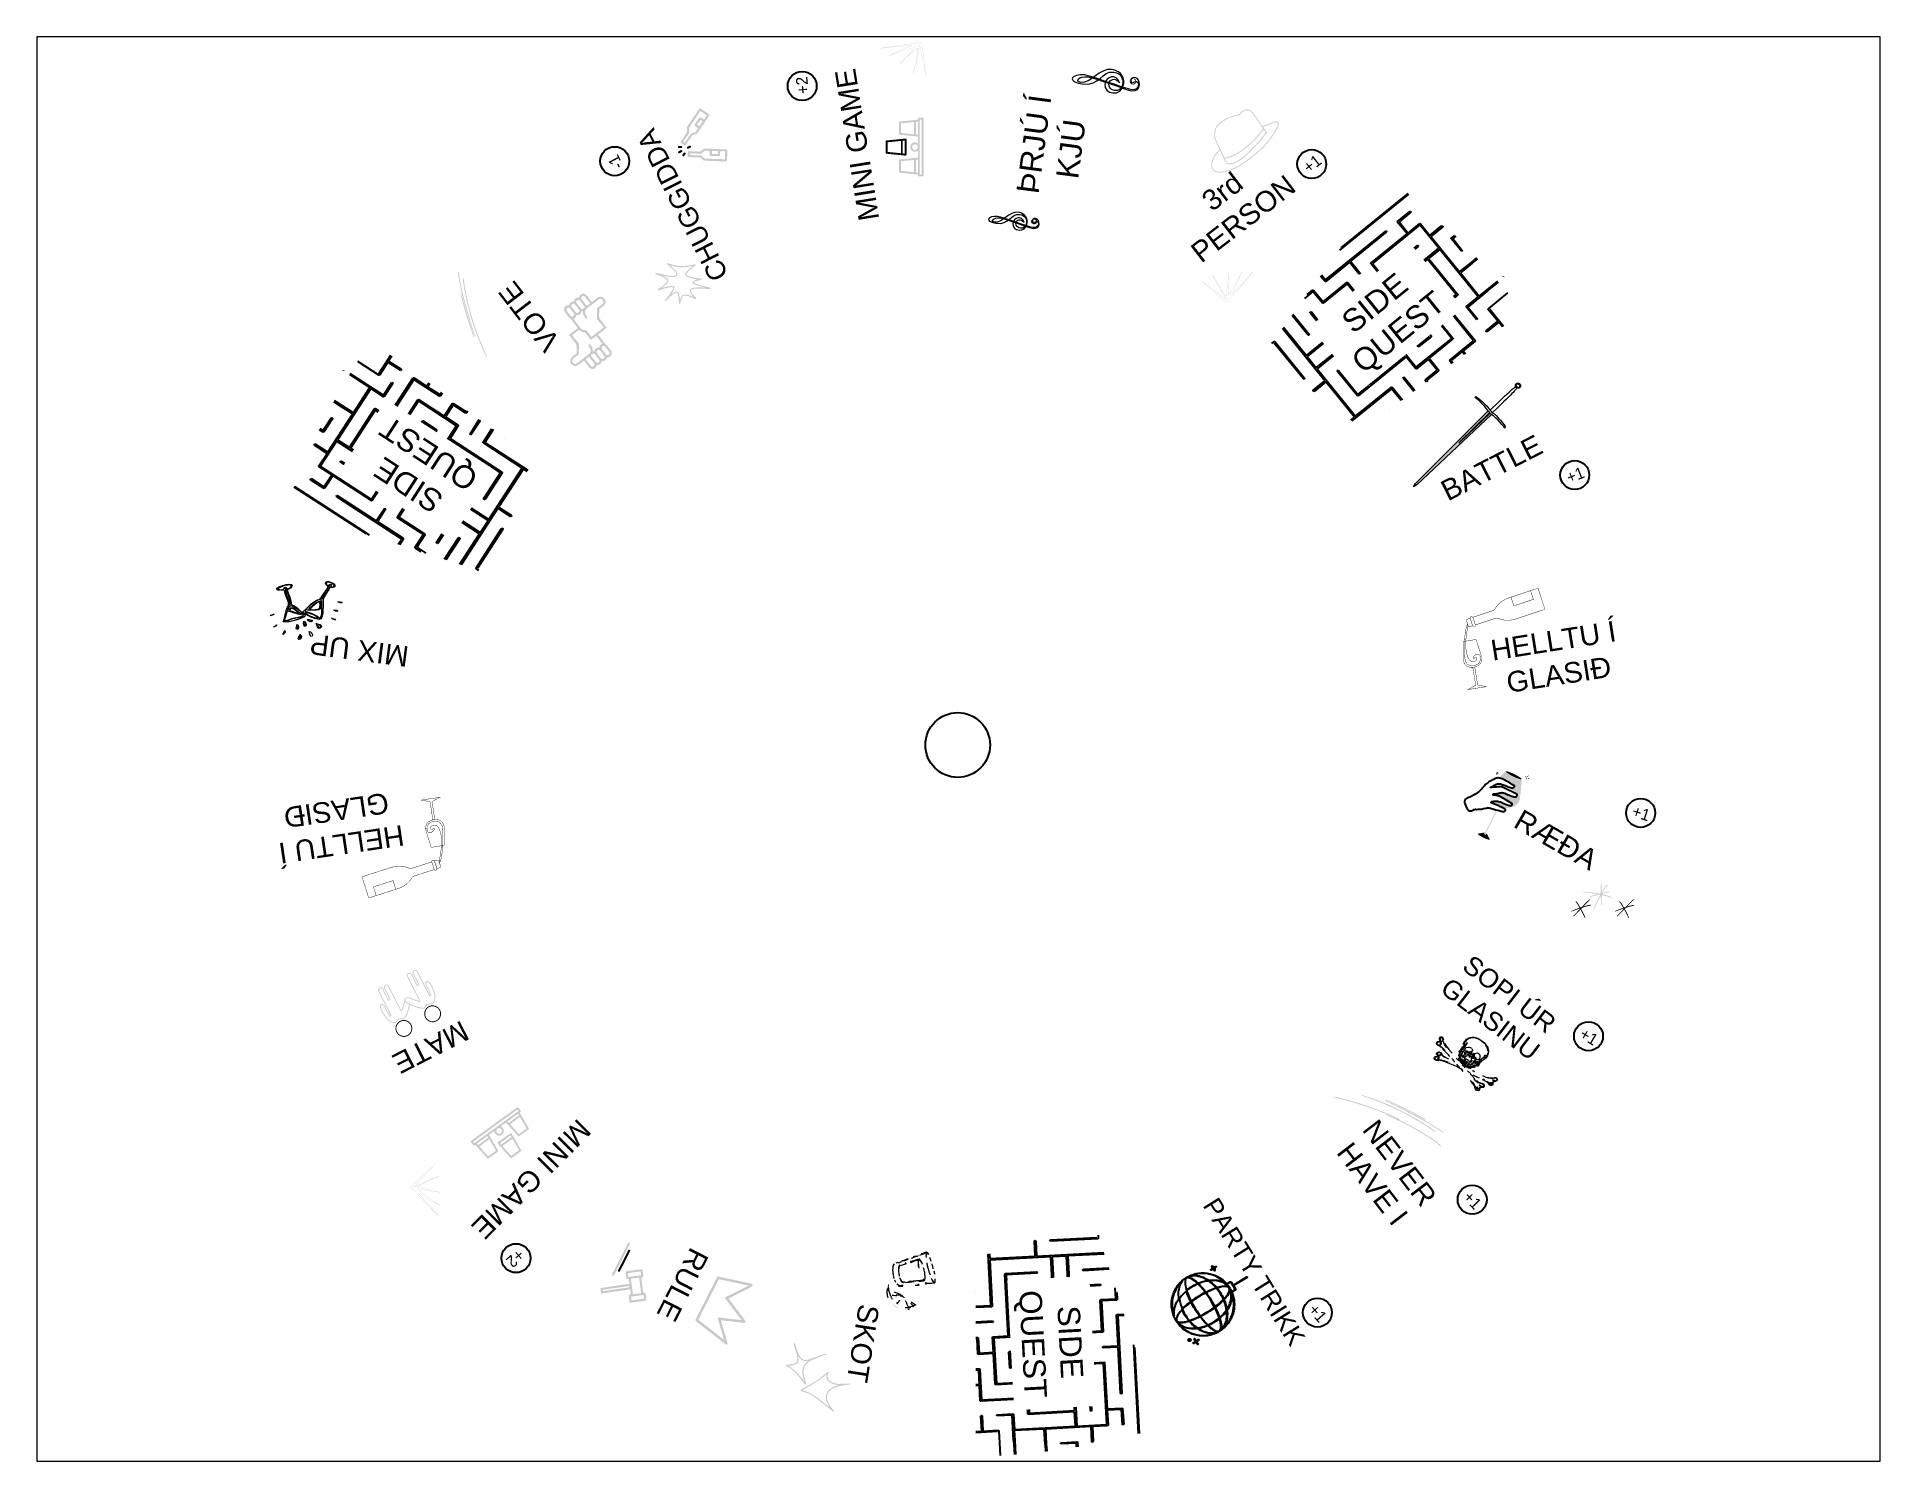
# Paper-space layout 'Layout1' of a CAD drawing. Header units: millimetres. Extents: x 1.1 to 9.9, y 0.85 to 7.65.
# The model-space entities are those that its viewports show. They can reach past a viewport. Long polylines and large blocks are cut down to what shows.
import ezdxf

# ---------------------------------------------------------------- set-up
doc = ezdxf.new("R2010")
doc.units = ezdxf.units.MM
doc.header["$MEASUREMENT"] = 0
for name, color, linetype in [('H', 7, 'Continuous'), ('P', 7, 'Continuous'), ('PDF4_Geometry', 7, 'Continuous'), ('PDF4_Solid Fills', 7, 'Continuous'), ('PDF5_Geometry', 7, 'Continuous'), ('PDF5_Solid Fills', 7, 'Continuous')]:
    doc.layers.add(name, color=color, linetype=linetype)
doc.layers.add('rammi', color=7, linetype='Continuous', plot=False)
doc.styles.add('PDF AlfaSlabOne', font='arial.ttf')

psp = doc.layouts.get("Layout1")

msp = doc.modelspace()

# ---------------------------------------------------------------- texts
at = {"attachment_point": 5, "style": 'PDF AlfaSlabOne', "bg_fill": 3, "box_fill_scale": 1.5, "bg_fill_color": 256, "bg_fill_transparency": 0}
for s, insert, char_height, rotation in [('MINI GAME', (-27.97, 166.93), 5.726, 99.1136), ('ÞRJÚ Í\\PKJÚ', (26.36, 166.42), 6.229, 82.4901), ('CHUGGIDDA', (-76.5, 150.13), 5.408, 117), ('VOTE', (-119.15, 119.15), 5.726, 127.5099), ('BATTLE', (148.48, 77.12), 5.726, 27), ('MIX UP', (-166.42, 26.36), 5.726, 172.5099), ('RÆÐA', (166.42, -26.36), 5.726, 330.0099), ('MATE', (-146.57, -84.08), 5.726, 207), ('MINI GAME', (-118.61, -120.75), 5.726, 225.1136), ('NEVER \\PHAVE I', (119.15, -119.15), 5.726, 307.5099), ('SKOT', (-26.36, -166.42), 5.726, 261)]:
    msp.add_mtext(s, dxfattribs=dict(at, insert=insert, char_height=char_height, rotation=rotation))
at = {"char_height": 3.2, "attachment_point": 1}
for s, insert, rotation in [('+2', (-44.62, 180.88), 95.0009), ('+1', (188.26, -16.71), 342.1279), ('+1', (142.65, -123.74), 313.6761)]:
    msp.add_mtext_dynamic_manual_height_columns(s, width=3.3018, gutter_width=5, heights=[1.37], dxfattribs=dict(at, insert=insert, rotation=rotation))

# ---------------------------------------------------------------- hatches: boundary and pattern name
at = {"layer": 'H', "linetype": 'Continuous'}
for points in [[(149.81, -8.29), (149.79, -8.27), (149.77, -8.25), (149.78, -8.21), (149.81, -8.15), (149.84, -8.06), (149.83, -7.98), (149.81, -7.91), (149.75, -7.82), (149.67, -7.75), (149.83, -7.66), (149.95, -7.67), (150.02, -7.65), (150.1, -7.61), (150.16, -7.55), (150.19, -7.5), (150.22, -7.47), (150.25, -7.47), (150.27, -7.47), (150.31, -7.5), (150.32, -7.53), (150.31, -7.56), (150.28, -7.62), (150.26, -7.7), (150.26, -7.79), (150.29, -7.86), (150.17, -7.92), (150.13, -7.81), (150.13, -7.75), (150.07, -7.78), (149.95, -7.79), (149.9, -7.8), (149.93, -7.84), (149.96, -7.96), (149.97, -8.03), (150.02, -7.99), (150.14, -7.97), (150.2, -7.97), (150.17, -7.92), (150.29, -7.86), (150.34, -7.95), (150.42, -8.02), (150.46, -8.09), (150.25, -8.11), (150.16, -8.11), (150.08, -8.13), (150, -8.17), (149.93, -8.22), (149.9, -8.27), (149.87, -8.3), (149.85, -8.3), (149.82, -8.3), (149.81, -8.29)], [(153.71, -8.39), (154.19, -8.64), (154.46, -8.78), (154.69, -8.89), (155.13, -9.09), (155.56, -9.26), (155.95, -9.4), (156.13, -9.46), (156.33, -9.51), (156.6, -9.56), (156.77, -9.56), (156.84, -9.55), (156.85, -9.46), (156.78, -9.37), (156.67, -9.26), (156.43, -9.06), (155.95, -8.73), (155.63, -8.55), (155.44, -8.44), (155.03, -8.21), (154.79, -8.1), (154.57, -8), (154.12, -7.79), (153.69, -7.62), (153.3, -7.48), (153.13, -7.43), (152.94, -7.38), (152.68, -7.32), (152.51, -7.32), (152.44, -7.33), (152.41, -7.34), (152.39, -7.39), (152.43, -7.47), (152.54, -7.59), (152.73, -7.75), (152.99, -7.94), (153.32, -8.15), (153.71, -8.39)], [(157.77, -8.82), (157.76, -8.8), (157.75, -8.77), (157.76, -8.75), (157.79, -8.7), (157.81, -8.7), (157.84, -8.7), (158.18, -8.9), (158.21, -8.93), (158.22, -8.95), (158.21, -8.98), (158.18, -9.02), (158.15, -9.03), (158.13, -9.03), (157.77, -8.82)], [(158, -9.66), (157.99, -9.64), (157.98, -9.61), (157.98, -9.58), (158.18, -9.25), (158.21, -9.22), (158.24, -9.21), (158.26, -9.21), (158.3, -9.25), (158.3, -9.28), (158.3, -9.3), (158.11, -9.64), (158.08, -9.67), (158.05, -9.68), (158.02, -9.67), (158, -9.66)], [(158.44, -8.93), (158.41, -8.9), (158.4, -8.88), (158.41, -8.85), (158.6, -8.51), (158.63, -8.48), (158.66, -8.47), (158.68, -8.49), (158.72, -8.51), (158.73, -8.54), (158.73, -8.57), (158.53, -8.91), (158.5, -8.94), (158.47, -8.94), (158.45, -8.94), (158.44, -8.93)], [(158.51, -9.25), (158.49, -9.23), (158.49, -9.2), (158.5, -9.18), (158.54, -9.13), (158.55, -9.13), (158.58, -9.13), (158.92, -9.33), (158.95, -9.36), (158.95, -9.37), (158.96, -9.42), (158.95, -9.44), (158.91, -9.44), (158.89, -9.46), (158.87, -9.46), (158.51, -9.25)], [(171.18, -47.68), (171.18, -47.54), (171.24, -47.51), (172.09, -46.6), (172.94, -45.71), (172.95, -45.69), (173.01, -45.64), (173.04, -45.61), (173.07, -45.6), (173.04, -45.51), (173.02, -45.49), (173, -45.48), (172.96, -45.49), (172.88, -45.52), (172.82, -45.55), (171.81, -45.91), (170.81, -46.28), (170.75, -46.31), (170.68, -46.33), (170.59, -46.25), (170.6, -46.22), (170.62, -46.2), (170.7, -46.15), (170.75, -46.14), (171.29, -45.91), (172.36, -45.47), (172.92, -45.28), (172.71, -44.88), (172.35, -44.31), (172.1, -43.94), (171.97, -43.77), (171.96, -43.73), (171.9, -43.66), (171.88, -43.62), (171.88, -43.59), (171.88, -43.56), (171.9, -43.53), (171.98, -43.48), (172.02, -43.48), (172.04, -43.5), (172.12, -43.55), (172.17, -43.62), (172.29, -43.77), (172.51, -44.08), (172.81, -44.56), (173.01, -44.9), (173.09, -45), (173.19, -45.11), (173.26, -45.15), (173.34, -45.15), (173.43, -45.14), (173.56, -45.04), (173.67, -44.94), (174.14, -44.44), (174.85, -43.72), (175.34, -43.26), (175.59, -43.03), (175.65, -42.99), (175.71, -42.93), (175.77, -42.9), (175.8, -42.9), (175.89, -43), (175.88, -43.04), (175.86, -43.08), (175.79, -43.16), (175.71, -43.22), (175.5, -43.41), (175.07, -43.82), (174.46, -44.46), (174.03, -44.91), (174.42, -44.79), (175.14, -44.59), (175.5, -44.5), (175.7, -44.46), (175.91, -44.44), (175.98, -44.45), (176.02, -44.47), (176.03, -44.5), (176.05, -44.52), (176.07, -44.55), (175.97, -44.66), (175.91, -44.68), (175.65, -44.73), (175.14, -44.84), (174.38, -45.05), (173.89, -45.2), (173.81, -45.22), (173.7, -45.29), (173.55, -45.43), (173.46, -45.51), (173.41, -45.56), (173.41, -45.61), (173.42, -45.64), (173.44, -45.69), (173.47, -45.75), (173.5, -45.79), (173.77, -46.32), (174.17, -47.11), (174.42, -47.65), (174.53, -47.92), (174.55, -47.98), (174.59, -48.06), (174.58, -48.09), (174.42, -48.1), (174.4, -48.06), (174.1, -47.47), (173.81, -46.88), (173.52, -46.32), (173.23, -45.78), (172.28, -46.7), (171.37, -47.6), (171.3, -47.67), (171.27, -47.7), (171.21, -47.69), (171.18, -47.68)], [(183.33, -47.7), (183.33, -47.56), (183.38, -47.52), (184.23, -46.62), (185.09, -45.73), (185.1, -45.7), (185.16, -45.66), (185.19, -45.63), (185.21, -45.62), (185.19, -45.52), (185.17, -45.51), (185.14, -45.5), (185.11, -45.51), (185.03, -45.54), (184.96, -45.56), (183.96, -45.93), (182.95, -46.3), (182.89, -46.33), (182.83, -46.35), (182.74, -46.27), (182.74, -46.24), (182.77, -46.22), (182.84, -46.17), (182.9, -46.16), (183.44, -45.92), (184.51, -45.49), (185.07, -45.3), (184.85, -44.89), (184.5, -44.33), (184.25, -43.95), (184.11, -43.78), (184.1, -43.75), (184.05, -43.68), (184.02, -43.64), (184.03, -43.61), (184.03, -43.58), (184.05, -43.54), (184.12, -43.49), (184.17, -43.5), (184.19, -43.52), (184.27, -43.56), (184.32, -43.64), (184.44, -43.78), (184.66, -44.1), (184.96, -44.58), (185.15, -44.91), (185.23, -45.02), (185.34, -45.13), (185.41, -45.17), (185.49, -45.17), (185.57, -45.15), (185.71, -45.06), (185.81, -44.95), (186.28, -44.46), (187, -43.74), (187.48, -43.27), (187.74, -43.05), (187.79, -43), (187.86, -42.95), (187.92, -42.92), (187.95, -42.92), (188.04, -43.02), (188.03, -43.06), (188.01, -43.09), (187.94, -43.18), (187.86, -43.24), (187.64, -43.43), (187.22, -43.84), (186.6, -44.47), (186.17, -44.93), (186.56, -44.81), (187.29, -44.61), (187.65, -44.52), (187.85, -44.48), (188.06, -44.46), (188.13, -44.47), (188.16, -44.49), (188.18, -44.52), (188.2, -44.54), (188.21, -44.57), (188.12, -44.68), (188.06, -44.69), (187.8, -44.75), (187.29, -44.85), (186.53, -45.07), (186.03, -45.22), (185.96, -45.24), (185.84, -45.31), (185.7, -45.45), (185.61, -45.53), (185.56, -45.58), (185.55, -45.62), (185.56, -45.66), (185.58, -45.7), (185.62, -45.77), (185.65, -45.8), (185.92, -46.33), (186.32, -47.12), (186.56, -47.67), (186.67, -47.93), (186.7, -48), (186.73, -48.08), (186.73, -48.11), (186.57, -48.12), (186.54, -48.08), (186.25, -47.49), (185.95, -46.89), (185.67, -46.34), (185.37, -45.8), (184.42, -46.71), (183.51, -47.62), (183.44, -47.69), (183.41, -47.71), (183.35, -47.71), (183.33, -47.7)], [(-144.16, -131.24), (-144.36, -131.1), (-144.49, -130.98), (-145.17, -130.28), (-145.86, -129.6), (-147.09, -128.35), (-147.63, -127.79), (-148.17, -127.21), (-148.88, -126.48), (-149.59, -125.74), (-150.07, -125.24), (-150.76, -124.49), (-151.24, -123.98), (-151.46, -123.73), (-151.64, -123.55), (-151.99, -123.19), (-152.17, -123.01), (-152.19, -122.99), (-152.2, -122.95), (-152.17, -122.88), (-152.02, -122.75), (-151.77, -122.52), (-151.41, -122.18), (-151.17, -121.95), (-150.75, -121.55), (-149.92, -120.76), (-148.65, -119.59), (-147.81, -118.82), (-147.47, -118.51), (-146.82, -117.91), (-145.82, -117.02), (-145.16, -116.41), (-145.1, -116.38), (-145.47, -116.8), (-146.23, -117.59), (-147.37, -118.83), (-149.63, -121.28), (-151.14, -122.91), (-150.96, -122.83), (-150.79, -122.73), (-150.62, -122.63), (-150.29, -122.46), (-149.77, -122.21), (-149.43, -122.07), (-148.88, -121.8), (-147.75, -121.3), (-147.19, -121.06), (-146.87, -120.92), (-146.22, -120.64), (-145.57, -120.38), (-144.93, -120.11), (-144.6, -120), (-144.27, -119.86), (-143.93, -119.74), (-143.91, -119.72), (-143.88, -119.71), (-143.87, -119.8), (-143.89, -119.81), (-144.6, -120.14), (-145.31, -120.45), (-145.91, -120.73), (-147.1, -121.27), (-147.69, -121.55), (-147.98, -121.69), (-148.57, -121.98), (-149.15, -122.26), (-149.72, -122.58), (-149.99, -122.73), (-150.09, -122.78), (-150.18, -122.85), (-149.97, -122.98), (-149.55, -123.1), (-148.94, -123.27), (-148.53, -123.37), (-148.27, -123.44), (-147.73, -123.58), (-146.92, -123.75), (-145.85, -123.98), (-144.76, -124.2), (-144.21, -124.3), (-144.1, -124.33), (-143.99, -124.35), (-143.93, -124.38), (-143.97, -124.45), (-144.21, -124.41), (-144.62, -124.36), (-144.83, -124.33), (-145.14, -124.28), (-145.77, -124.18), (-146.72, -124.06), (-147.35, -123.98), (-147.58, -123.95), (-148.03, -123.88), (-148.7, -123.76), (-149.16, -123.7), (-149.35, -123.67), (-149.72, -123.61), (-149.92, -123.59), (-149.96, -123.59), (-150.04, -123.59), (-150.08, -123.59), (-150.1, -123.59), (-150.02, -123.68), (-149.88, -123.82), (-149.79, -123.89), (-149.1, -124.41), (-148.41, -124.93), (-148.14, -125.14), (-147.57, -125.55), (-146.73, -126.15), (-146.17, -126.54), (-145.91, -126.72), (-145.41, -127.06), (-144.64, -127.57), (-144.13, -127.92), (-144.17, -127.97), (-144.57, -127.72), (-144.93, -127.47), (-145.35, -127.19), (-146.16, -126.63), (-146.97, -126.07), (-147.77, -125.5), (-148.17, -125.2), (-148.5, -124.95), (-149.16, -124.44), (-149.49, -124.2), (-149.64, -124.08), (-149.94, -123.84), (-150.09, -123.71), (-150.12, -123.68), (-150.15, -123.64), (-150.06, -123.52), (-150.02, -123.52), (-149.91, -123.53), (-149.69, -123.55), (-149.59, -123.56), (-149.19, -123.62), (-148.4, -123.76), (-148, -123.82), (-146.8, -123.99), (-145.6, -124.14), (-144.96, -124.25), (-145.12, -124.2), (-145.35, -124.15), (-145.52, -124.12), (-145.59, -124.1), (-146.03, -124.02), (-146.78, -123.86), (-147.56, -123.69), (-148.3, -123.51), (-148.68, -123.4), (-149.08, -123.3), (-149.84, -123.08), (-150.22, -122.98), (-150.25, -122.97), (-150.28, -122.94), (-150.28, -122.85), (-150.26, -122.83), (-150.25, -122.8), (-150.21, -122.77), (-150.18, -122.76), (-149.83, -122.55), (-149.45, -122.35), (-149.08, -122.15), (-148.32, -121.77), (-147.18, -121.23), (-146.41, -120.88), (-145.98, -120.68), (-145.55, -120.49), (-145.21, -120.34), (-144.86, -120.19), (-145.19, -120.3), (-145.52, -120.42), (-145.62, -120.47), (-145.72, -120.52), (-146.11, -120.67), (-146.48, -120.82), (-147.14, -121.11), (-148.13, -121.54), (-148.78, -121.84), (-149.1, -121.99), (-149.87, -122.35), (-150.63, -122.71), (-150.77, -122.78), (-151.19, -123.03), (-151.25, -123.05), (-151.28, -122.95), (-151.25, -122.92), (-151.09, -122.74), (-150.92, -122.57), (-150.73, -122.36), (-150.33, -121.95), (-150.15, -121.73), (-149.93, -121.5), (-149.27, -120.78), (-148.42, -119.87), (-147.75, -119.14), (-147.5, -118.88), (-147.25, -118.6), (-146.91, -118.24), (-146.56, -117.85), (-146.31, -117.59), (-146.06, -117.33), (-146.1, -117.34), (-146.15, -117.39), (-146.51, -117.71), (-147.24, -118.37), (-148.33, -119.37), (-149.04, -120.05), (-150.49, -121.41), (-151.95, -122.77), (-152.02, -122.84), (-152.08, -122.89), (-152.09, -122.92), (-152.07, -122.99), (-152.03, -123.06), (-151.96, -123.12), (-151.38, -123.75), (-150.5, -124.68), (-149.91, -125.3), (-149.62, -125.6), (-149.2, -126.04), (-148.58, -126.69), (-148.16, -127.14), (-147.95, -127.36), (-147.69, -127.6), (-147.2, -128.13), (-146.94, -128.39), (-146.48, -128.86), (-146.02, -129.33), (-145.62, -129.74), (-145.23, -130.12), (-145.9, -129.37), (-146.58, -128.61), (-146.85, -128.31), (-147.4, -127.7), (-147.94, -127.08), (-148.46, -126.46), (-148.72, -126.15), (-149.02, -125.8), (-149.44, -125.28), (-149.73, -124.94), (-149.88, -124.77), (-149.9, -124.75), (-149.92, -124.72), (-149.75, -124.69), (-149.6, -124.77), (-149.33, -124.94), (-148.89, -125.2), (-148.61, -125.38), (-148.02, -125.75), (-147.1, -126.31), (-146.49, -126.66), (-146.19, -126.84), (-145.72, -127.11), (-145.04, -127.51), (-144.58, -127.78), (-144.35, -127.9), (-144.31, -127.92), (-144.24, -127.95), (-144.2, -127.96), (-144.17, -127.97), (-144.13, -127.92), (-144.06, -127.98), (-143.96, -128.04), (-143.93, -128.08), (-144, -128.15), (-144.15, -128.08), (-144.41, -127.95), (-144.53, -127.88), (-145.46, -127.34), (-146.38, -126.81), (-146.63, -126.66), (-147.14, -126.36), (-147.9, -125.9), (-148.4, -125.59), (-148.93, -125.26), (-149.46, -124.93), (-149.62, -124.84), (-149.78, -124.75), (-149.73, -124.83), (-149.62, -124.97), (-149.45, -125.18), (-149.34, -125.33), (-148.74, -126.04), (-148.13, -126.74), (-147.77, -127.16), (-147.05, -127.99), (-145.94, -129.22), (-145.2, -130.04), (-144.71, -130.58), (-144.23, -131.11), (-144.16, -131.19), (-144.16, -131.24), (-144.16, -131.24)], [(-91.61, -140.5), (-91.59, -140.47), (-91.57, -140.44), (-91.54, -140.42), (-91.5, -140.39), (-91.47, -140.38), (-91.44, -140.37), (-91.39, -140.36), (-91.37, -140.36), (-91.36, -140.36), (-91.32, -140.36), (-91.28, -140.37), (-91.24, -140.38), (-91.21, -140.4), (-91.18, -140.43), (-91.15, -140.45), (-91.13, -140.48), (-91.11, -140.49), (-91.1, -140.51), (-91.09, -140.55), (-91.07, -140.58), (-91.06, -140.62), (-91.07, -140.66), (-91.07, -140.69), (-91.08, -140.73), (-91.09, -140.77), (-93.95, -146.37), (-93.97, -146.4), (-94, -146.43), (-94.03, -146.46), (-94.06, -146.49), (-94.09, -146.5), (-94.13, -146.52), (-94.17, -146.52), (-94.18, -146.52), (-94.21, -146.52), (-94.24, -146.52), (-94.28, -146.51), (-94.32, -146.5), (-94.36, -146.48), (-94.39, -146.46), (-94.41, -146.43), (-94.44, -146.41), (-94.45, -146.39), (-94.46, -146.37), (-94.48, -146.34), (-94.49, -146.3), (-94.49, -146.26), (-94.5, -146.22), (-94.49, -146.18), (-94.48, -146.15), (-94.47, -146.11), (-91.61, -140.5)], [(-66.93, -148.04), (-66.9, -148), (-66.82, -147.91), (-66.72, -147.86), (-66.61, -147.84), (-66.55, -147.86), (-64.68, -148.24), (-61.07, -149.01), (-58.96, -149.46), (-57.91, -149.71), (-57.58, -149.79), (-57.49, -149.82), (-57.35, -149.86), (-57.22, -149.93), (-57.18, -149.94), (-57.16, -149.99), (-57.11, -150.04), (-57.07, -150.12), (-57.07, -150.17), (-57.05, -150.22), (-57.07, -150.32), (-57.09, -150.4), (-57.12, -150.43), (-57.14, -150.46), (-57.26, -150.57), (-57.35, -150.63), (-57.52, -150.74), (-58.07, -151.06), (-58.82, -151.47), (-59.22, -150.9), (-58.51, -150.52), (-58.23, -150.35), (-58.34, -150.32), (-58.45, -150.3), (-59.31, -150.1), (-61.57, -149.61), (-65.1, -148.87), (-66.42, -148.6), (-72.15, -159.85), (-64.98, -165.48), (-65.45, -163.87), (-66.25, -161.13), (-66.62, -159.9), (-66.69, -159.69), (-66.72, -159.64), (-66.71, -159.55), (-66.7, -159.47), (-66.67, -159.38), (-66.64, -159.35), (-66.61, -159.31), (-66.53, -159.25), (-66.44, -159.23), (-66.36, -159.21), (-66.3, -159.22), (-66, -159.27), (-64.58, -159.45), (-61.68, -159.78), (-60.12, -159.94), (-62.86, -156.31), (-64.57, -154), (-64.6, -153.97), (-64.62, -153.9), (-64.64, -153.83), (-64.63, -153.75), (-64.62, -153.7), (-64.61, -153.67), (-64.57, -153.61), (-64.53, -153.54), (-64.46, -153.5), (-64.42, -153.49), (-64.16, -153.36), (-63.5, -153.07), (-62.7, -152.69), (-61.83, -152.24), (-60.47, -151.56), (-59.22, -150.9), (-58.82, -151.47), (-59.69, -151.94), (-60.65, -152.43), (-61.63, -152.93), (-62.56, -153.39), (-63.4, -153.78), (-63.74, -153.96), (-62.72, -155.32), (-59.07, -160.17), (-59.04, -160.22), (-59.01, -160.31), (-58.99, -160.41), (-59.02, -160.52), (-59.04, -160.55), (-59.07, -160.59), (-59.15, -160.68), (-59.23, -160.73), (-59.33, -160.74), (-59.39, -160.74), (-60.57, -160.6), (-63.06, -160.32), (-65.12, -160.08), (-65.86, -159.99), (-65.39, -161.6), (-64.35, -165.16), (-64.01, -166.34), (-63.99, -166.39), (-64, -166.5), (-64.04, -166.6), (-64.1, -166.69), (-64.15, -166.72), (-64.19, -166.75), (-64.3, -166.78), (-64.41, -166.77), (-64.51, -166.73), (-64.56, -166.71), (-72.82, -160.22), (-72.84, -160.19), (-72.88, -160.14), (-72.91, -160.1), (-72.93, -160.04), (-72.95, -159.99), (-72.95, -159.93), (-72.95, -159.87), (-72.93, -159.8), (-66.93, -148.04)]]:
    msp.add_hatch(color=256, dxfattribs=at).paths.add_polyline_path(points)
at = {"layer": 'PDF4_Solid Fills', "true_color": 0xffffff, "transparency": 33554559}
h = msp.add_hatch(color=7, dxfattribs=at)
h.paths.add_polyline_path([(156.11, 99.25, 0.106625), (156.34, 99.39)], flags=0)
h.paths.add_polyline_path([(155.84, 99.21, 0.102134), (156.11, 99.25)], flags=0)
h.paths.add_polyline_path([(155.56, 99.28, 0.096384), (155.84, 99.21)], flags=0)
h.paths.add_polyline_path([(155.32, 99.44, 0.092692), (155.56, 99.28)], flags=0)
h.paths.add_polyline_path([(155.16, 99.69, 0.092691), (155.32, 99.44)], flags=0)
h.paths.add_polyline_path([(155.1, 99.96, 0.096384), (155.16, 99.69)], flags=0)
h.paths.add_polyline_path([(155.15, 100.24, 0.102135), (155.1, 99.96)], flags=0)
h.paths.add_polyline_path([(155.3, 100.46, 0.106628), (155.15, 100.24)], flags=0)
h.paths.add_polyline_path([(155.53, 100.6, 0.106627), (155.3, 100.46)], flags=0)
h.paths.add_polyline_path([(155.81, 100.64, 0.102134), (155.53, 100.6)], flags=0)
h.paths.add_polyline_path([(156.08, 100.57, 0.096385), (155.81, 100.64)], flags=0)
h.paths.add_polyline_path([(156.32, 100.41, 0.092691), (156.08, 100.57)], flags=0)
h.paths.add_polyline_path([(156.48, 100.16, 0.092692), (156.32, 100.41)], flags=0)
h.paths.add_polyline_path([(156.54, 99.89, 0.096384), (156.48, 100.16)], flags=0)
h.paths.add_polyline_path([(156.49, 99.61, 0.102133), (156.54, 99.89)], flags=0)
h.paths.add_polyline_path([(156.34, 99.39, 0.106625), (156.49, 99.61)], flags=0)
h.paths.add_polyline_path([(156.34, 99.39), (156.34, 99.39)], flags=0)
h = msp.add_hatch(color=7, dxfattribs=at)
h.paths.add_polyline_path([(156.02, 99.46, 0.106971), (156.17, 99.56)], flags=0)
h.paths.add_polyline_path([(155.83, 99.43, 0.10248), (156.02, 99.46)], flags=0)
h.paths.add_polyline_path([(155.64, 99.48, 0.096695), (155.83, 99.43)], flags=0)
h.paths.add_polyline_path([(155.48, 99.6, 0.09297), (155.64, 99.48)], flags=0)
h.paths.add_polyline_path([(155.37, 99.76, 0.09297), (155.48, 99.6)], flags=0)
h.paths.add_polyline_path([(155.33, 99.95, 0.096694), (155.37, 99.76)], flags=0)
h.paths.add_polyline_path([(155.37, 100.13, 0.102481), (155.33, 99.95)], flags=0)
h.paths.add_polyline_path([(155.47, 100.28, 0.106974), (155.37, 100.13)], flags=0)
h.paths.add_polyline_path([(155.62, 100.38, 0.106981), (155.47, 100.28)], flags=0)
h.paths.add_polyline_path([(155.81, 100.41, 0.102493), (155.62, 100.38)], flags=0)
h.paths.add_polyline_path([(156, 100.36, 0.096702), (155.81, 100.41)], flags=0)
h.paths.add_polyline_path([(156.16, 100.25, 0.092976), (156, 100.36)], flags=0)
h.paths.add_polyline_path([(156.27, 100.08, 0.092976), (156.16, 100.25)], flags=0)
h.paths.add_polyline_path([(156.31, 99.9, 0.096701), (156.27, 100.08)], flags=0)
h.paths.add_polyline_path([(156.27, 99.71, 0.102489), (156.31, 99.9)], flags=0)
h.paths.add_polyline_path([(156.17, 99.56, 0.10698), (156.27, 99.71)], flags=0)
h.paths.add_polyline_path([(156.17, 99.56), (156.17, 99.56)], flags=0)
at = {"layer": 'PDF5_Solid Fills', "transparency": 33554559}
h = msp.add_hatch(color=256, dxfattribs=at)
h.paths.add_polyline_path([(49.64, 184.45, -0.413946), (48.63, 183.66)], flags=0)
h.paths.add_polyline_path([(48.87, 185.47, -0.413943), (49.64, 184.45)], flags=0)
h.paths.add_polyline_path([(47.85, 184.68, -0.413968), (48.87, 185.47)], flags=0)
h.paths.add_polyline_path([(48.63, 183.66, -0.413971), (47.85, 184.68)], flags=0)
h = msp.add_hatch(color=256, dxfattribs=at)
h.paths.add_polyline_path([(137.97, -88.05, 0.00676), (136.48, -87.29)], flags=0)
h.paths.add_polyline_path([(136.89, -86.65, 0.001663), (137.38, -87.19)], flags=0)
h.paths.add_polyline_path([(134.4, -84.08, 0.004154), (134.8, -84.47)], flags=0)
h.paths.add_polyline_path([(135.1, -82.06, 0.086347), (135.26, -82.57)], flags=0)
h.paths.add_polyline_path([(135.43, -82.92, 0.009209), (135.26, -82.57)], flags=0)
h.paths.add_polyline_path([(138.58, -87, 0.013002), (137.49, -85.73)], flags=0)
h.paths.add_polyline_path([(139.31, -87.82, 0.000488), (139.89, -88.48)], flags=0)
h.paths.add_polyline_path([(140.28, -88.93, 0.000086), (139.89, -88.48)], flags=0)
h.paths.add_polyline_path([(141.08, -89.5, 0.005041), (140.72, -89.31)], flags=0)
h.paths.add_polyline_path([(141.08, -89.5, 0.00758), (141.47, -89.69)], flags=0)
h.paths.add_polyline_path([(142.17, -90.04, 0.001539), (141.47, -89.69)], flags=0)
h.paths.add_polyline_path([(142.17, -90.04, 0.004221), (142.76, -90.33)], flags=0)
h.paths.add_polyline_path([(143.12, -90.51, 0.006884), (142.76, -90.33)], flags=0)
h.paths.add_polyline_path([(143.73, -90.79, 0.008619), (145.46, -91.62)], flags=0)
h.paths.add_polyline_path([(145.98, -91.86, 0.002517), (145.46, -91.62)], flags=0)
h.paths.add_polyline_path([(145.98, -91.86, 0.00856), (147.37, -92.46)], flags=0)
h.paths.add_polyline_path([(148.8, -92.58, 0.02177), (149.2, -92.5)], flags=0)
h.paths.add_polyline_path([(145.12, -92.68, 0.007018), (145.95, -93.1)], flags=0)
h.paths.add_polyline_path([(142.7, -91.49, 0.005588), (143.31, -91.79)], flags=0)
h.paths.add_polyline_path([(144.25, -93.25, 0.013253), (143.81, -92.81)], flags=0)
h.paths.add_polyline_path([(142.26, -92.86, 0.004465), (142.64, -93.34)], flags=0)
h.paths.add_polyline_path([(142.26, -92.86, 0.007561), (141.81, -92.3)], flags=0)
h.paths.add_polyline_path([(141.3, -91.68, 0.006163), (141.81, -92.3)], flags=0)
h.paths.add_polyline_path([(141.3, -91.68, 0.015899), (140.96, -91.29)], flags=0)
h.paths.add_polyline_path([(140.59, -90.84, 0.017622), (140.96, -91.29)], flags=0)
h.paths.add_polyline_path([(134.33, -87.8, 0.021233), (133.88, -87.8)], flags=0)
h.paths.add_polyline_path([(132.61, -87.44), (132.61, -87.44)], flags=0)
h.paths.add_polyline_path([(136.28, -88.17, 0.002575), (137.11, -88.51)], flags=0)
h.paths.add_polyline_path([(137.91, -88.88, 0.01131), (137.11, -88.51)], flags=0)
h.paths.add_polyline_path([(138.64, -89.23, 0.000109), (137.91, -88.88)], flags=0)
h.paths.add_polyline_path([(139.17, -89.5, 0.007039), (138.64, -89.23)], flags=0)
h.paths.add_polyline_path([(138.83, -88.82), (138.51, -88.46), (138.14, -88.28)], flags=0)
h.paths.add_polyline_path([(137.58, -88.01, 0.009237), (138.14, -88.28)], flags=0)
h.paths.add_polyline_path([(137.58, -88.01, 0.008843), (137.04, -87.74)], flags=0)
h.paths.add_polyline_path([(136.33, -87.38, 0.009676), (137.04, -87.74)], flags=0)
h.paths.add_polyline_path([(136.33, -87.38, 0.001965), (135.88, -87.14)], flags=0)
h.paths.add_polyline_path([(135.88, -87.14, 0.00002), (135.45, -86.92)], flags=0)
h.paths.add_polyline_path([(133.26, -87.61), (133.26, -87.61)], flags=0)
h.paths.add_polyline_path([(133.47, -87.41), (133.47, -87.41)], flags=0)
h.paths.add_polyline_path([(133.93, -86.77), (133.93, -86.77)], flags=0)
h.paths.add_polyline_path([(133.87, -86.24), (133.87, -86.24)], flags=0)
h.paths.add_polyline_path([(143.57, -92.87, 0.007181), (142.61, -91.87)], flags=0)
h.paths.add_polyline_path([(141.75, -90.92, 0.011045), (142.61, -91.87)], flags=0)
h.paths.add_polyline_path([(141.75, -90.92, 0.005472), (141.52, -90.66)], flags=0)
h.paths.add_polyline_path([(141.14, -90.22, 0.005933), (141.52, -90.66)], flags=0)
h.paths.add_polyline_path([(141.14, -90.22, 0.01487), (140.7, -89.72)], flags=0)
h.paths.add_polyline_path([(140.01, -88.96, 0.018502), (140.7, -89.72)], flags=0)
h.paths.add_polyline_path([(140.01, -88.96, 0.006929), (139.64, -88.54)], flags=0)
h.paths.add_polyline_path([(139.27, -88.11, 0.009131), (139.64, -88.54)], flags=0)
h.paths.add_polyline_path([(139.27, -88.11, 0.007448), (138.87, -87.64)], flags=0)
h.paths.add_polyline_path([(138.5, -87.21, 0.005758), (138.87, -87.64)], flags=0)
h.paths.add_polyline_path([(138.5, -87.21, 0.003559), (138.02, -86.65)], flags=0)
h.paths.add_polyline_path([(136.27, -84.54, 0.014984), (138.02, -86.65)], flags=0)
h.paths.add_polyline_path([(136.27, -84.54, 0.002095), (136, -84.19)], flags=0)
h.paths.add_polyline_path([(135.56, -85, 0.000127), (136.05, -85.5)], flags=0)
h.paths.add_polyline_path([(137.11, -86.64, 0.009028), (136.05, -85.5)], flags=0)
h.paths.add_polyline_path([(137.11, -86.64, 0.002292), (137.6, -87.18)], flags=0)
h.paths.add_polyline_path([(138.46, -88.15, 0.007969), (137.6, -87.18)], flags=0)
h.paths.add_polyline_path([(138.46, -88.15, 0.003871), (139.21, -88.99)], flags=0)
h.paths.add_polyline_path([(139.54, -89.37, 0.009193), (139.21, -88.99)], flags=0)
h.paths.add_polyline_path([(139.54, -89.37, 0.019346), (140.08, -89.97)], flags=0)
h.paths.add_polyline_path([(140.31, -90.23, 0.010246), (140.82, -90.85)], flags=0)
h.paths.add_polyline_path([(141.49, -91.62, 0.015442), (140.82, -90.85)], flags=0)
h.paths.add_polyline_path([(141.49, -91.62, 0.00723), (141.78, -91.99)], flags=0)
h.paths.add_polyline_path([(142.66, -93.06, 0.00367), (141.78, -91.99)], flags=0)
h.paths.add_polyline_path([(142.86, -93.32, 0.001586), (142.66, -93.06)], flags=0)
h.paths.add_polyline_path([(142.86, -93.32, 0.000763), (143.13, -93.66)], flags=0)
h.paths.add_polyline_path([(144.54, -95.99), (144.54, -95.99)], flags=0)
h.paths.add_polyline_path([(144.46, -95.53), (144.46, -95.53)], flags=0)
h.paths.add_polyline_path([(145.23, -94.79), (145.23, -94.79)], flags=0)
h.paths.add_polyline_path([(134.19, -83.31), (134.19, -83.31)], flags=0)
h.paths.add_polyline_path([(142.39, -91.12, 0.004074), (143.83, -91.79)], flags=0)
h.paths.add_polyline_path([(144.92, -92.32, 0.009939), (143.83, -91.79)], flags=0)
h.paths.add_polyline_path([(144.92, -92.32, 0.002058), (145.48, -92.61)], flags=0)
h.paths.add_polyline_path([(145.97, -92.86, 0.00461), (145.48, -92.61)], flags=0)
h.paths.add_polyline_path([(146.62, -93.17, 0.000601), (147.14, -93.47)], flags=0)
h.paths.add_polyline_path([(142.15, -90.2, 0.011711), (146.01, -92.02)], flags=0)
h.paths.add_polyline_path([(142.15, -90.2, 0.001936), (141.66, -89.96)], flags=0)
h.paths.add_polyline_path([(141.16, -89.7, 0.006238), (141.66, -89.96)], flags=0)
h.paths.add_polyline_path([(141.15, -89.92, 0.014566), (140.97, -89.71)], flags=0)
h.paths.add_polyline_path([(141.15, -89.92, 0.017979), (141.38, -90.19)], flags=0)
h.paths.add_polyline_path([(141.75, -90.59, 0.00565), (141.38, -90.19)], flags=0)
h.paths.add_polyline_path([(142.39, -91.12), (142.39, -91.12)], flags=0)
h.paths.add_polyline_path([(148.14, -94), (148.14, -94)], flags=0)
h.paths.add_polyline_path([(148.64, -93.21), (148.64, -93.21)], flags=0)
h.paths.add_polyline_path([(140.6, -83.18, 0.023988), (140.38, -83.89)], flags=0)
h.paths.add_polyline_path([(143.43, -89.6), (143.32, -89.48), (143.24, -89.56)], flags=0)
h.paths.add_polyline_path([(140.14, -88.57), (140.14, -88.57)], flags=0)
h.paths.add_polyline_path([(141.13, -89.01), (141.13, -89.01)], flags=0)
h.paths.add_polyline_path([(141.58, -89.15), (141.7, -89.03), (141.49, -88.86), (141.37, -89.01)], flags=0)
h.paths.add_polyline_path([(141.39, -89.27), (141.39, -89.27)], flags=0)
h.paths.add_polyline_path([(140.27, -88.13), (140.27, -88.13)], flags=0)
h.paths.add_polyline_path([(141.72, -89.47), (141.72, -89.47)], flags=0)
h.paths.add_polyline_path([(142.23, -89.23, 0.020051), (142.24, -89.41)], flags=0)
h.paths.add_polyline_path([(142.23, -89.23), (142.23, -89.13), (142.07, -89.34)], flags=0)
h.paths.add_polyline_path([(142.08, -89.63), (142.08, -89.63)], flags=0)
h.paths.add_polyline_path([(140.08, -87.64), (140.13, -87.57), (140.01, -87.6)], flags=0)
h.paths.add_polyline_path([(139.96, -87.83), (139.96, -87.83)], flags=0)
h.paths.add_polyline_path([(142.38, -89.69), (142.38, -89.69)], flags=0)
h.paths.add_polyline_path([(139.72, -87.56), (139.72, -87.56)], flags=0)
h.paths.add_polyline_path([(139.59, -87.24), (139.59, -87.24)], flags=0)
h.paths.add_polyline_path([(145.69, -87.72, 0.013062), (146.56, -87.15)], flags=0)
h.paths.add_polyline_path([(147.41, -85.7, 0.087565), (147.44, -85.16)], flags=0)
h.paths.add_polyline_path([(146.51, -83.09, 0.003626), (146.75, -83.39)], flags=0)
h.paths.add_polyline_path([(139.64, -86.15, 0.098512), (139.81, -85.79)], flags=0)
h.paths.add_polyline_path([(141.04, -88.13), (141.04, -88.13)], flags=0)
h.paths.add_polyline_path([(141.56, -88.2), (141.56, -88.2)], flags=0)
h.paths.add_polyline_path([(140.89, -87.5), (140.89, -87.5)], flags=0)
h.paths.add_polyline_path([(142.04, -88.41), (142.04, -88.41)], flags=0)
h.paths.add_polyline_path([(144.46, -88.5, 0.003797), (144.58, -88.24)], flags=0)
h.paths.add_polyline_path([(142.79, -88.76), (142.79, -88.76)], flags=0)
h.paths.add_polyline_path([(140.99, -85.96, 0.008803), (140.75, -86.17)], flags=0)
h.paths.add_polyline_path([(140.38, -86.9), (140.38, -86.9)], flags=0)
h.paths.add_polyline_path([(139.83, -86.42), (139.83, -86.42)], flags=0)
h.paths.add_polyline_path([(140.99, -87.22), (140.99, -87.22)], flags=0)
h.paths.add_polyline_path([(143.43, -89.06), (143.43, -89.06)], flags=0)
h.paths.add_polyline_path([(140.95, -86.61, 0.046576), (141.19, -86.46)], flags=0)
h.paths.add_polyline_path([(141.35, -86.5, 0.011996), (141.18, -86.63)], flags=0)
h.paths.add_polyline_path([(140.75, -86.82), (140.75, -86.82)], flags=0)
h.paths.add_polyline_path([(142.59, -88.26), (142.59, -88.26)], flags=0)
h.paths.add_polyline_path([(140.66, -85.35), (140.69, -85.48), (140.51, -85.62)], flags=0)
h.paths.add_polyline_path([(140.01, -86.06), (140.01, -86.06)], flags=0)
h.paths.add_polyline_path([(141.72, -86.05), (141.72, -86.05)], flags=0)
h.paths.add_polyline_path([(143.15, -86.99), (143.15, -86.99)], flags=0)
h.paths.add_polyline_path([(141.25, -85.39), (141.25, -85.39)], flags=0)
h.paths.add_polyline_path([(143.95, -87.43), (143.95, -87.43)], flags=0)
h.paths.add_polyline_path([(140.42, -84.61), (140.42, -84.61)], flags=0)
h.paths.add_polyline_path([(144.99, -88.06), (144.99, -88.06)], flags=0)
h.paths.add_polyline_path([(142.92, -84.35, 0.017941), (143.03, -84.5)], flags=0)
h.paths.add_polyline_path([(141.04, -85.01), (141.04, -85.01)], flags=0)
h.paths.add_polyline_path([(142.85, -86.32, 0.004301), (142.73, -86.2)], flags=0)
h.paths.add_polyline_path([(142.73, -86.2), (142.73, -86.2)], flags=0)
h.paths.add_polyline_path([(144.26, -87.32), (144.26, -87.32)], flags=0)
h.paths.add_polyline_path([(145.07, -87.83), (145.07, -87.83)], flags=0)
h.paths.add_polyline_path([(140.61, -84.31), (140.61, -84.31)], flags=0)
h.paths.add_polyline_path([(142.92, -85.93), (142.92, -85.93)], flags=0)

# ---------------------------------------------------------------- linework, layer by layer
for p, q in [((125.41, 153.22), (106.19, 137.66)), ((106.65, 138.28), (125.25, 153.35)), ((128.55, 144.63), (115.32, 133.92)), ((122.29, 145.51), (122.32, 145.57)), ((122.34, 145.4), (122.29, 145.51)), ((122.32, 145.57), (125.72, 148.4)), ((124.97, 142.16), (122.34, 145.4)), ((126.02, 148.16), (122.73, 145.47)), ((122.73, 145.47), (125.23, 142.38)), ((125.23, 142.38), (128.51, 145.04)), ((125.72, 148.4), (125.96, 148.37)), ((125.96, 148.37), (126.03, 148.24)), ((126.03, 148.24), (126.02, 148.16)), ((128.51, 145.04), (128.71, 144.98)), ((133.78, 138.17), (128.55, 144.63)), ((128.71, 144.98), (131.33, 141.74)), ((131.33, 141.74), (134.57, 144.36)), ((134.89, 144.15), (131.58, 141.43)), ((134.57, 144.36), (134.81, 144.34)), ((134.81, 144.34), (134.88, 144.21)), ((134.88, 144.21), (134.89, 144.15)), ((102.26, 129.36), (119.02, 142.93)), ((119.29, 142.68), (109.26, 134.52)), ((114.91, 133.98), (124.97, 142.16)), ((119.02, 142.93), (119.23, 142.89)), ((119.23, 142.89), (119.3, 142.76)), ((119.3, 142.76), (119.29, 142.68)), ((121.01, 133.34), (127.83, 138.9)), ((128.11, 138.69), (121.45, 133.26)), ((127.83, 138.9), (128.05, 138.9)), ((128.05, 138.9), (128.1, 138.83)), ((128.1, 138.83), (128.12, 138.77)), ((128.12, 138.77), (128.11, 138.69)), ((131.58, 141.43), (139.56, 131.57)), ((137.27, 140.85), (137.28, 140.93)), ((137.32, 140.74), (137.27, 140.85)), ((137.28, 140.93), (138.26, 141.73)), ((140.07, 137.35), (137.32, 140.74)), ((138.51, 141.49), (137.69, 140.83)), ((137.69, 140.83), (140.33, 137.56)), ((108.95, 134.31), (102.34, 128.95)), ((111.59, 131.04), (108.95, 134.31)), ((109.26, 134.52), (111.85, 131.32)), ((114.92, 133.92), (114.91, 133.98)), ((114.95, 133.84), (114.92, 133.92)), ((117.58, 130.6), (114.95, 133.84)), ((115.32, 133.92), (117.99, 130.63)), ((121.03, 133.28), (121.01, 133.34)), ((127.12, 132.74), (133.78, 138.17)), ((130.66, 135.13), (127.38, 132.47)), ((138.62, 125.3), (130.66, 135.13)), ((134.05, 137.84), (130.96, 135.34)), ((130.96, 135.34), (139.07, 125.33)), ((144.74, 124.64), (134.05, 137.84)), ((139.56, 131.57), (142.85, 134.23)), ((143.11, 134.01), (139.79, 131.29)), ((140.14, 137.3), (140.07, 137.35)), ((140.36, 137.4), (140.14, 137.3)), ((140.33, 137.56), (140.36, 137.48)), ((140.36, 137.48), (140.36, 137.4)), ((143.11, 134.01), (144.62, 135.23)), ((102.12, 128.96), (100.93, 130.41)), ((101.16, 130.73), (102.26, 129.36)), ((101.6, 123.24), (108.26, 128.63)), ((108.29, 128.23), (101.68, 122.87)), ((102.15, 128.91), (102.12, 128.96)), ((102.23, 128.9), (102.15, 128.91)), ((102.34, 128.95), (102.23, 128.9)), ((108.26, 128.63), (108.32, 128.65)), ((113.52, 121.77), (108.29, 128.23)), ((108.32, 128.65), (108.4, 128.64)), ((108.4, 128.64), (108.46, 128.61)), ((108.46, 128.61), (113.83, 121.98)), ((111.67, 131.04), (111.59, 131.04)), ((111.89, 131.14), (111.67, 131.04)), ((111.85, 131.32), (111.9, 131.22)), ((111.9, 131.22), (111.89, 131.14)), ((114.27, 127.88), (117.58, 130.6)), ((117.99, 130.49), (114.7, 127.79)), ((117.99, 130.63), (118, 130.57)), ((118, 130.57), (117.99, 130.49)), ((120.37, 127.24), (123.68, 129.96)), ((123.91, 129.67), (120.81, 127.15)), ((121.04, 133.22), (121.03, 133.28)), ((123.68, 129.96), (121.04, 133.22)), ((121.45, 133.26), (126.7, 126.78)), ((126.54, 126.43), (123.91, 129.67)), ((126.7, 126.78), (129.96, 129.42)), ((130.02, 129.03), (126.78, 126.4)), ((127.11, 132.66), (127.12, 132.74)), ((127.18, 132.53), (127.11, 132.66)), ((127.38, 132.47), (127.18, 132.53)), ((129.96, 129.42), (130.1, 129.42)), ((132.52, 125.94), (130.02, 129.03)), ((130.1, 129.42), (130.16, 129.4)), ((130.16, 129.4), (132.92, 125.98)), ((139.79, 131.29), (145.04, 124.81)), ((147.2, 126.55), (150.21, 129)), ((147.35, 126.27), (150.42, 128.75)), ((151.77, 130.25), (151.79, 130.27)), ((151.98, 130.01), (152, 130.04)), ((98.79, 126.12), (96.4, 124.18)), ((97.23, 125.32), (98.69, 126.51)), ((98.69, 126.51), (98.82, 126.54)), ((101.42, 122.88), (98.79, 126.12)), ((98.82, 126.54), (98.88, 126.55)), ((98.88, 126.55), (98.96, 126.51)), ((98.96, 126.51), (101.6, 123.24)), ((113.83, 121.98), (116.91, 124.48)), ((117.35, 124.39), (114.08, 121.67)), ((114.28, 127.82), (114.27, 127.88)), ((114.31, 127.69), (114.28, 127.82)), ((116.91, 124.48), (114.31, 127.69)), ((114.7, 127.79), (117.33, 124.55)), ((117.33, 124.55), (117.38, 124.45)), ((117.38, 124.45), (117.35, 124.39)), ((119.73, 121.13), (123.04, 123.85)), ((123.47, 123.73), (120.05, 120.92)), ((120.38, 127.18), (120.37, 127.24)), ((120.43, 127.07), (120.38, 127.18)), ((123.04, 123.85), (120.43, 127.07)), ((120.81, 127.15), (123.45, 123.89)), ((123.45, 123.89), (123.48, 123.81)), ((123.48, 123.81), (123.47, 123.73)), ((126.78, 126.4), (126.54, 126.43)), ((129.23, 123.24), (132.52, 125.94)), ((129.24, 123.18), (129.23, 123.24)), ((129.27, 123.1), (129.24, 123.18)), ((137.38, 113.09), (129.27, 123.1)), ((132.95, 125.82), (129.68, 123.09)), ((129.68, 123.09), (137.73, 113.15)), ((132.92, 125.98), (132.97, 125.87)), ((132.97, 125.87), (132.95, 125.82)), ((135.33, 122.6), (138.62, 125.3)), ((139.07, 125.19), (135.78, 122.49)), ((139.07, 125.33), (139.08, 125.27)), ((139.08, 125.27), (139.07, 125.19)), ((141.48, 121.99), (144.74, 124.64)), ((147.35, 126.27), (141.88, 121.81)), ((145.04, 124.81), (147.2, 126.55)), ((147.58, 121.35), (152.97, 125.71)), ((97.42, 113.98), (92.98, 119.47)), ((93.22, 119.8), (97.73, 114.23)), ((98.04, 120.33), (98.07, 120.39)), ((98.04, 120.25), (98.04, 120.33)), ((98.05, 120.19), (98.04, 120.25)), ((103.42, 113.55), (98.05, 120.19)), ((98.07, 120.39), (98.14, 120.44)), ((98.14, 120.44), (98.22, 120.47)), ((98.22, 120.47), (98.28, 120.44)), ((98.28, 120.44), (98.36, 120.44)), ((98.36, 120.44), (101, 117.17)), ((101, 117.17), (107.57, 122.49)), ((104.3, 119.37), (101.21, 116.87)), ((101.5, 122.83), (101.42, 122.88)), ((101.57, 122.82), (101.5, 122.83)), ((101.68, 122.87), (101.57, 122.82)), ((112.26, 109.54), (104.3, 119.37)), ((107.85, 122.24), (104.58, 119.6)), ((104.58, 119.6), (109.83, 113.12)), ((107.57, 122.49), (107.68, 122.54)), ((107.68, 122.54), (107.75, 122.53)), ((107.75, 122.53), (107.81, 122.51)), ((107.81, 122.51), (107.87, 122.44)), ((107.87, 122.3), (107.85, 122.24)), ((107.87, 122.44), (107.88, 122.38)), ((107.88, 122.38), (107.87, 122.3)), ((110.21, 119.05), (110.26, 119.12)), ((110.21, 118.97), (110.21, 119.05)), ((110.29, 118.86), (110.21, 118.97)), ((110.26, 119.12), (113.52, 121.77)), ((110.35, 118.79), (110.29, 118.86)), ((110.43, 118.78), (110.35, 118.79)), ((110.51, 118.82), (110.43, 118.78)), ((113.77, 121.46), (110.51, 118.82)), ((119, 115), (113.77, 121.46)), ((114.08, 121.67), (119.31, 115.21)), ((126.02, 120.13), (116.19, 112.17)), ((119.31, 115.21), (125.92, 120.56)), ((119.74, 121.07), (119.73, 121.13)), ((119.79, 120.93), (119.74, 121.07)), ((120.05, 120.92), (119.79, 120.93)), ((125.92, 120.56), (126.14, 120.56)), ((131.25, 113.67), (126.02, 120.13)), ((126.14, 120.56), (131.66, 113.75)), ((135.32, 122.52), (135.33, 122.6)), ((135.37, 122.41), (135.32, 122.52)), ((143.46, 112.43), (135.37, 122.41)), ((135.78, 122.49), (143.89, 112.48)), ((141.44, 121.86), (141.45, 121.94)), ((141.48, 121.77), (141.44, 121.86)), ((141.45, 121.94), (141.48, 121.99)), ((144.3, 118.33), (141.48, 121.77)), ((141.88, 121.81), (144.51, 118.57)), ((144.47, 118.39), (144.3, 118.33)), ((144.51, 118.43), (144.47, 118.39)), ((144.51, 118.57), (144.52, 118.51)), ((144.52, 118.51), (144.51, 118.43)), ((147.55, 121.22), (147.56, 121.3)), ((147.56, 121.15), (147.55, 121.22)), ((147.56, 121.3), (147.58, 121.35)), ((150.24, 117.85), (147.56, 121.15)), ((147.97, 121.23), (151.82, 116.48)), ((102.14, 101.3), (90.35, 115.85)), ((90.6, 116.19), (96.96, 108.32)), ((96.96, 108.32), (103.42, 113.55)), ((103.81, 113.39), (97.21, 108.01)), ((97.48, 113.95), (97.42, 113.98)), ((97.56, 113.95), (97.48, 113.95)), ((97.64, 113.98), (97.56, 113.95)), ((97.71, 114.03), (97.64, 113.98)), ((97.73, 114.09), (97.71, 114.03)), ((97.73, 114.23), (97.74, 114.17)), ((97.74, 114.17), (97.73, 114.09)), ((101.21, 116.87), (103.84, 113.63)), ((103.86, 113.47), (103.81, 113.39)), ((103.84, 113.63), (103.88, 113.52)), ((103.88, 113.52), (103.86, 113.47)), ((109.83, 113.12), (113.09, 115.76)), ((113.33, 115.48), (110.06, 112.83)), ((110.06, 112.83), (112.69, 109.59)), ((113.09, 115.76), (113.16, 115.78)), ((113.16, 115.78), (113.24, 115.77)), ((113.24, 115.77), (113.29, 115.74)), ((113.29, 115.74), (113.35, 115.67)), ((113.35, 115.53), (113.33, 115.48)), ((113.35, 115.67), (113.36, 115.61)), ((113.36, 115.61), (113.35, 115.53)), ((115.74, 112.36), (119, 115)), ((125.21, 114.37), (125.44, 114.48)), ((125.22, 114.31), (125.21, 114.37)), ((125.25, 114.18), (125.22, 114.31)), ((128, 110.79), (125.25, 114.18)), ((125.44, 114.48), (125.5, 114.46)), ((125.5, 114.46), (128.16, 111.17)), ((127.52, 105.11), (137.38, 113.09)), ((128.16, 111.17), (131.25, 113.67)), ((131.64, 113.55), (128.24, 110.8)), ((137.72, 112.93), (131.09, 107.56)), ((131.66, 113.61), (131.64, 113.55)), ((131.66, 113.75), (131.69, 113.67)), ((131.69, 113.67), (131.66, 113.61)), ((137.77, 112.97), (137.72, 112.93)), ((137.73, 113.15), (137.78, 113.05)), ((137.78, 113.05), (137.77, 112.97)), ((146.95, 115.15), (150.24, 117.85)), ((146.99, 114.96), (146.95, 115.15)), ((147.05, 114.94), (146.99, 114.96)), ((147.11, 114.91), (147.05, 114.94)), ((147.21, 114.96), (147.11, 114.91)), ((150.45, 117.58), (147.21, 114.96)), ((151.52, 116.27), (150.45, 117.58)), ((-161.03, 103.27), (-157.7, 108.39)), ((-157.4, 108.18), (-158.32, 106.76)), ((87.32, 111.68), (88, 112.23)), ((88, 112.23), (88.06, 112.24)), ((96.16, 101.79), (88.05, 111.8)), ((88.06, 112.24), (88.14, 112.23)), ((88.14, 112.23), (88.2, 112.21)), ((88.2, 112.21), (96.45, 102.06)), ((97.21, 108.01), (99.71, 104.93)), ((99.71, 104.93), (106.33, 110.28)), ((106.56, 110), (99.95, 104.64)), ((106.33, 110.28), (106.41, 110.31)), ((106.41, 110.31), (106.49, 110.3)), ((106.49, 110.3), (106.55, 110.28)), ((106.55, 110.28), (106.62, 110.15)), ((106.61, 110.07), (106.56, 110)), ((106.62, 110.15), (106.61, 110.07)), ((109, 106.89), (112.26, 109.54)), ((112.69, 109.37), (109.42, 106.73)), ((124.72, 107.95), (111.36, 97.13)), ((112.69, 109.59), (112.72, 109.51)), ((112.71, 109.43), (112.69, 109.37)), ((112.72, 109.51), (112.71, 109.43)), ((114.65, 100.27), (124.48, 108.23)), ((115.1, 106.25), (118.34, 108.88)), ((118.79, 108.73), (115.37, 105.96)), ((115.69, 112.28), (115.74, 112.36)), ((115.69, 112.2), (115.69, 112.28)), ((115.73, 112.1), (115.69, 112.2)), ((118.34, 108.88), (115.73, 112.1)), ((116.19, 112.17), (118.81, 108.93)), ((118.82, 108.79), (118.79, 108.73)), ((118.81, 108.93), (118.82, 108.87)), ((118.82, 108.87), (118.82, 108.79)), ((121.81, 111.58), (121.82, 111.66)), ((121.84, 111.49), (121.81, 111.58)), ((121.82, 111.66), (121.87, 111.73)), ((124.48, 108.23), (121.84, 111.49)), ((121.87, 111.73), (121.91, 111.77)), ((121.91, 111.77), (121.99, 111.8)), ((121.99, 111.8), (122.08, 111.79)), ((122.08, 111.79), (122.15, 111.74)), ((122.15, 111.74), (127.52, 105.11)), ((127.42, 104.66), (124.72, 107.95)), ((128.06, 110.76), (128, 110.79)), ((128.14, 110.75), (128.06, 110.76)), ((128.24, 110.8), (128.14, 110.75)), ((136.82, 107.06), (143.46, 112.43)), ((140.32, 109.41), (137.21, 106.89)), ((140.98, 108.61), (140.32, 109.41)), ((143.87, 112.28), (140.58, 109.63)), ((140.58, 109.63), (141.25, 108.8)), ((143.89, 112.34), (143.87, 112.28)), ((143.89, 112.48), (143.9, 112.42)), ((143.9, 112.42), (143.89, 112.34)), ((-170.78, 104.09), (-170.8, 104.11)), ((-170.61, 104.36), (-170.64, 104.38)), ((-165.84, 100.89), (-169.1, 103)), ((-165.62, 101.12), (-168.93, 103.27)), ((-161.02, 102.86), (-166.83, 106.64)), ((-160.96, 102.85), (-161.02, 102.86)), ((-160.88, 102.87), (-160.96, 102.85)), ((-160.82, 102.9), (-160.88, 102.87)), ((-158.51, 106.47), (-160.82, 102.9)), ((-154.92, 104.18), (-158.51, 106.47)), ((-158.32, 106.76), (-154.82, 104.48)), ((-154.76, 104.27), (-154.92, 104.18)), ((-154.82, 104.48), (-154.74, 104.4)), ((-154.75, 104.34), (-154.76, 104.27)), ((-154.74, 104.4), (-154.75, 104.34)), ((99.95, 104.64), (110.66, 91.41)), ((105.58, 103.99), (105.59, 104.07)), ((105.63, 103.88), (105.58, 103.99)), ((105.59, 104.07), (105.64, 104.14)), ((111.17, 97.09), (105.63, 103.88)), ((105.64, 104.14), (105.77, 104.21)), ((105.77, 104.21), (105.85, 104.2)), ((105.85, 104.2), (105.91, 104.17)), ((105.91, 104.17), (111.3, 97.52)), ((108.96, 106.76), (108.97, 106.84)), ((108.99, 106.67), (108.96, 106.76)), ((108.97, 106.84), (109, 106.89)), ((114.38, 100.02), (108.99, 106.67)), ((109.42, 106.73), (114.65, 100.27)), ((115.04, 106.1), (115.05, 106.18)), ((115.07, 106.01), (115.04, 106.1)), ((115.05, 106.18), (115.1, 106.25)), ((115.13, 105.95), (115.07, 106.01)), ((115.19, 105.92), (115.13, 105.95)), ((115.27, 105.91), (115.19, 105.92)), ((115.37, 105.96), (115.27, 105.91)), ((127.47, 104.63), (127.42, 104.66)), ((127.56, 104.66), (127.47, 104.63)), ((130.82, 107.3), (127.56, 104.66)), ((130.06, 101.58), (133.32, 104.22)), ((133.73, 104.07), (130.47, 101.43)), ((133.32, 104.22), (130.82, 107.3)), ((131.09, 107.56), (133.71, 104.32)), ((133.71, 104.32), (133.76, 104.21)), ((133.75, 104.13), (133.73, 104.07)), ((133.76, 104.21), (133.75, 104.13)), ((136.78, 106.98), (136.82, 107.06)), ((136.79, 106.92), (136.78, 106.98)), ((136.82, 106.84), (136.79, 106.92)), ((137.46, 106.05), (136.82, 106.84)), ((137.21, 106.89), (137.73, 106.25)), ((-163.26, 99.14), (-172.52, 84.89)), ((-168.06, 92.38), (-163.52, 99.38)), ((-163.52, 99.38), (-165.84, 100.89)), ((-165.62, 101.12), (-159.69, 97.3)), ((-159.74, 96.86), (-163.26, 99.14)), ((-159.69, 97.3), (-157.42, 100.8)), ((-157.13, 100.67), (-159.53, 96.92)), ((-158.46, 91.29), (-151.44, 102.09)), ((-151.26, 101.69), (-158.26, 90.92)), ((-157.42, 100.8), (-157.37, 100.83)), ((-157.37, 100.83), (-157.29, 100.84)), ((-157.29, 100.84), (-157.24, 100.81)), ((-157.24, 100.81), (-157.13, 100.67)), ((-151.44, 102.09), (-151.39, 102.12)), ((-151.39, 102.12), (-151.31, 102.13)), ((-151.31, 102.13), (-151.25, 102.13)), ((-144.1, 97.04), (-151.26, 101.69)), ((-151.25, 102.13), (-147.7, 99.83)), ((-147.7, 99.83), (-147.13, 100.71)), ((-146.86, 100.52), (-147.42, 99.64)), ((-147.42, 99.64), (-144.06, 97.46)), ((-144.06, 97.46), (-143.61, 98.16)), ((-143.34, 97.96), (-143.89, 97.11)), ((96.23, 101.74), (96.16, 101.79)), ((96.31, 101.73), (96.23, 101.74)), ((96.44, 101.8), (96.31, 101.73)), ((96.47, 101.86), (96.44, 101.8)), ((96.45, 102.06), (96.48, 101.94)), ((96.48, 101.94), (96.47, 101.86)), ((98.84, 98.52), (98.85, 98.6)), ((98.85, 98.46), (98.84, 98.52)), ((98.85, 98.6), (98.87, 98.66)), ((98.91, 98.4), (98.85, 98.46)), ((98.87, 98.66), (102.14, 101.3)), ((98.98, 98.35), (98.91, 98.4)), ((99.04, 98.36), (98.98, 98.35)), ((99.12, 98.35), (99.04, 98.36)), ((102.39, 101), (99.12, 98.35)), ((110.35, 91.16), (102.39, 101)), ((120.68, 99.09), (109.6, 90.12)), ((110.66, 91.41), (120.66, 99.52)), ((111.3, 97.52), (114.38, 100.02)), ((120.66, 99.52), (120.73, 99.53)), ((123.35, 95.8), (120.68, 99.09)), ((120.73, 99.53), (120.81, 99.52)), ((120.81, 99.52), (123.66, 96.02)), ((123.93, 101.98), (123.95, 102.22)), ((126.86, 98.35), (123.93, 101.98)), ((123.95, 102.22), (124.08, 102.28)), ((124.08, 102.28), (124.16, 102.28)), ((124.16, 102.28), (127.17, 98.58)), ((130.04, 101.38), (130.06, 101.58)), ((130.4, 100.92), (130.04, 101.38)), ((130.47, 101.43), (130.7, 101.14)), ((-168.26, 92.07), (-171.81, 94.37)), ((-171.67, 94.69), (-168.06, 92.38)), ((-169.19, 82.73), (-162.17, 93.53)), ((-162, 93.12), (-168.89, 82.51)), ((-162.17, 93.53), (-162.12, 93.56)), ((-162.12, 93.56), (-162.04, 93.58)), ((-162.04, 93.58), (-158.46, 91.29)), ((-158.42, 90.82), (-162, 93.12)), ((-159.68, 96.85), (-159.74, 96.86)), ((-159.6, 96.87), (-159.68, 96.85)), ((-159.53, 96.92), (-159.6, 96.87)), ((-157.14, 85.29), (-150.17, 96.02)), ((-150.01, 95.71), (-157.02, 84.91)), ((-150.17, 96.02), (-150.09, 96.1)), ((-150.09, 96.1), (-150.01, 96.12)), ((-150.01, 96.12), (-149.96, 96.09)), ((-139.37, 88.8), (-150.01, 95.71)), ((-149.96, 96.09), (-142.8, 91.44)), ((-144.01, 97.02), (-144.1, 97.04)), ((-143.96, 97.05), (-144.01, 97.02)), ((-143.89, 97.11), (-143.96, 97.05)), ((-142.8, 91.44), (-140.53, 94.93)), ((-140.31, 94.59), (-142.48, 91.26)), ((-140.53, 94.93), (-140.45, 95.01)), ((-140.45, 95.01), (-140.37, 95.03)), ((-140.37, 95.03), (-140.3, 95.02)), ((-136.79, 92.3), (-140.31, 94.59)), ((-140.3, 95.02), (-136.78, 92.74)), ((-136.6, 92.34), (-136.79, 92.3)), ((-136.78, 92.74), (-136.58, 93.05)), ((-136.28, 92.83), (-136.6, 92.34)), ((111.25, 97.08), (111.17, 97.09)), ((111.36, 97.13), (111.25, 97.08)), ((120.09, 93.43), (120.09, 93.43)), ((143.9, 96.65), (144.17, 96.91)), ((-176.45, 87.01), (-177.52, 87.69)), ((-177.37, 88.01), (-176.48, 87.44)), ((-176.48, 87.44), (-174.2, 90.96)), ((-173.91, 90.77), (-176.29, 87.11)), ((-175.17, 81.44), (-168.26, 92.07)), ((-174.2, 90.96), (-174.13, 91.01)), ((-174.13, 91.01), (-174.05, 91.03)), ((-174.05, 91.03), (-173.89, 90.86)), ((-173.89, 90.86), (-173.91, 90.77)), ((-163.28, 83.8), (-160.89, 87.49)), ((-160.89, 87.49), (-160.8, 87.57)), ((-160.8, 87.57), (-160.74, 87.56)), ((-160.74, 87.56), (-157.14, 85.29)), ((-158.34, 90.84), (-158.42, 90.82)), ((-158.26, 90.92), (-158.34, 90.84)), ((-153.64, 82.71), (-148.87, 90.06)), ((-148.67, 89.7), (-153.19, 82.73)), ((-148.87, 90.06), (-148.8, 90.12)), ((-148.8, 90.12), (-148.73, 90.11)), ((-148.73, 90.11), (-148.67, 90.11)), ((-148.67, 90.11), (-145.01, 87.73)), ((-145.34, 87.54), (-148.67, 89.7)), ((-147.64, 83.99), (-145.34, 87.54)), ((-144.92, 87.5), (-147.3, 83.84)), ((-145.01, 87.73), (-144.93, 87.64)), ((-144.93, 87.64), (-144.91, 87.56)), ((-144.91, 87.56), (-144.92, 87.5)), ((-144.02, 81.64), (-139.37, 88.8)), ((-142.48, 91.26), (-138.96, 88.97)), ((-138.91, 88.84), (-141.2, 85.25)), ((-138.96, 88.97), (-138.9, 88.9)), ((-138.9, 88.9), (-138.91, 88.84)), ((-135.64, 86.48), (-133.05, 90.49)), ((-132.74, 90.26), (-135.28, 86.35)), ((-131.98, 84.14), (-129.54, 87.93)), ((-129.23, 87.71), (-131.53, 84.15)), ((109.34, 90.35), (110.35, 91.16)), ((-178.93, 83.61), (-178.83, 83.72)), ((-178.88, 83.38), (-178.93, 83.61)), ((-175.38, 81.11), (-178.88, 83.38)), ((-178.83, 83.72), (-178.78, 83.75)), ((-178.78, 83.75), (-175.17, 81.44)), ((-172.75, 84.54), (-177.28, 77.57)), ((-176.38, 87.03), (-176.45, 87.01)), ((-176.29, 87.11), (-176.38, 87.03)), ((-165.53, 79.88), (-172.75, 84.54)), ((-172.52, 84.89), (-169.19, 82.73)), ((-168.89, 82.51), (-165.35, 80.21)), ((-163.29, 83.74), (-163.28, 83.8)), ((-163.24, 83.61), (-163.29, 83.74)), ((-159.72, 81.32), (-163.24, 83.61)), ((-160.73, 87.11), (-162.89, 83.78)), ((-162.89, 83.78), (-159.39, 81.51)), ((-157.14, 84.82), (-160.73, 87.11)), ((-157.09, 84.85), (-157.14, 84.82)), ((-157.02, 84.91), (-157.09, 84.85)), ((-153.58, 82.5), (-153.64, 82.71)), ((-146.44, 77.87), (-153.58, 82.5)), ((-153.19, 82.73), (-142.58, 75.84)), ((-147.65, 83.93), (-147.64, 83.99)), ((-147.46, 83.74), (-147.65, 83.93)), ((-147.41, 83.77), (-147.46, 83.74)), ((-147.3, 83.84), (-147.41, 83.77)), ((-141.4, 84.95), (-143.69, 81.42)), ((-130.79, 78.06), (-141.4, 84.95)), ((-141.2, 85.25), (-126.79, 75.89)), ((-135.62, 86.4), (-135.64, 86.48)), ((-135.52, 86.3), (-135.62, 86.4)), ((-135.28, 86.35), (-135.52, 86.3)), ((-131.97, 84.06), (-131.98, 84.14)), ((-131.93, 84.01), (-131.97, 84.06)), ((-121.13, 76.99), (-131.93, 84.01)), ((-131.53, 84.15), (-119.58, 76.39)), ((-125.96, 85.34), (-125.96, 85.34)), ((-177.65, 77.61), (-175.38, 81.11)), ((-177.65, 77.41), (-177.65, 77.61)), ((-174.11, 75.1), (-177.65, 77.41)), ((-177.28, 77.57), (-163, 68.3)), ((-171.67, 78.86), (-171.62, 78.93)), ((-171.6, 78.65), (-171.67, 78.86)), ((-171.62, 78.93), (-171.57, 78.97)), ((-164.21, 73.88), (-171.6, 78.65)), ((-171.57, 78.97), (-171.49, 78.98)), ((-171.49, 78.98), (-164.26, 74.32)), ((-165.45, 79.9), (-165.53, 79.88)), ((-165.35, 80), (-165.45, 79.9)), ((-165.35, 80.21), (-165.35, 80)), ((-164.26, 74.32), (-159.72, 81.32)), ((-161.82, 77.47), (-164.1, 73.95)), ((-158.21, 75.16), (-161.82, 77.47)), ((-159.34, 81.28), (-161.61, 77.78)), ((-161.61, 77.78), (-158.26, 75.6)), ((-159.39, 81.51), (-159.34, 81.28)), ((-158.26, 75.6), (-155.97, 79.12)), ((-155.81, 78.75), (-158.07, 75.27)), ((-155.97, 79.12), (-155.9, 79.18)), ((-155.9, 79.18), (-155.83, 79.19)), ((-155.83, 79.19), (-152.1, 76.81)), ((-152.2, 76.44), (-155.81, 78.75)), ((-150.97, 70.9), (-146.44, 77.87)), ((-146.14, 77.64), (-150.67, 70.67)), ((-142.62, 75.36), (-146.14, 77.64)), ((-144.05, 81.55), (-144.02, 81.64)), ((-144.03, 81.48), (-144.05, 81.55)), ((-143.97, 81.41), (-144.03, 81.48)), ((-143.92, 81.38), (-143.97, 81.41)), ((-143.84, 81.35), (-143.92, 81.38)), ((-143.76, 81.37), (-143.84, 81.35)), ((-143.69, 81.42), (-143.76, 81.37)), ((-142.58, 75.84), (-140.31, 79.33)), ((-140.12, 78.9), (-142.37, 75.43)), ((-140.31, 79.33), (-140.26, 79.37)), ((-140.26, 79.37), (-140.18, 79.38)), ((-140.18, 79.38), (-140.12, 79.37)), ((-140.12, 79.37), (-136.43, 76.98)), ((-136.62, 76.63), (-140.12, 78.9)), ((-136.43, 76.98), (-136.35, 76.9)), ((-135.32, 71.09), (-130.79, 78.06)), ((-130.47, 77.88), (-135.13, 70.69)), ((-127.14, 75.72), (-130.47, 77.88)), ((-130.4, 62.72), (-121.13, 76.99)), ((-184.47, 71.93), (-163.73, 58.46)), ((-180.03, 73.95), (-179.93, 74.05)), ((-179.98, 73.71), (-180.03, 73.95)), ((-176.24, 71.35), (-179.98, 73.71)), ((-179.93, 74.05), (-179.85, 74.07)), ((-179.85, 74.07), (-176.27, 71.77)), ((-176.27, 71.77), (-174.11, 75.1)), ((-173.82, 74.92), (-176.09, 71.42)), ((-162.94, 67.88), (-173.82, 74.92)), ((-164.16, 73.92), (-164.21, 73.88)), ((-164.1, 73.95), (-164.16, 73.92)), ((-163, 68.3), (-160.7, 71.84)), ((-160.7, 71.84), (-160.65, 71.87)), ((-160.65, 71.87), (-160.57, 71.89)), ((-160.57, 71.89), (-156.98, 69.6)), ((-158.15, 75.19), (-158.21, 75.16)), ((-158.07, 75.27), (-158.15, 75.19)), ((-156.98, 69.6), (-154.71, 73.1)), ((-154.51, 72.73), (-156.77, 69.25)), ((-154.71, 73.1), (-154.63, 73.17)), ((-154.63, 73.17), (-154.57, 73.17)), ((-154.57, 73.17), (-150.97, 70.9)), ((-151.18, 70.56), (-154.51, 72.73)), ((-152.15, 76.47), (-152.2, 76.44)), ((-152.02, 76.56), (-152.15, 76.47)), ((-152.1, 76.81), (-152.02, 76.56)), ((-138.87, 72.92), (-145.76, 62.31)), ((-145.09, 71.98), (-145.04, 72.05)), ((-145.09, 71.92), (-145.09, 71.98)), ((-145.08, 71.84), (-145.09, 71.92)), ((-145.04, 71.79), (-145.08, 71.84)), ((-145.04, 72.05), (-144.98, 72.09)), ((-141.52, 69.5), (-145.04, 71.79)), ((-144.98, 72.09), (-144.91, 72.1)), ((-144.91, 72.1), (-144.84, 72.1)), ((-144.84, 72.1), (-141.32, 69.81)), ((-142.54, 75.33), (-142.62, 75.36)), ((-142.46, 75.35), (-142.54, 75.33)), ((-142.37, 75.43), (-142.46, 75.35)), ((-141.32, 69.81), (-139.05, 73.31)), ((-139.05, 73.31), (-138.98, 73.36)), ((-138.98, 73.36), (-138.9, 73.38)), ((-138.9, 73.38), (-138.84, 73.37)), ((-135.34, 70.63), (-138.87, 72.92)), ((-138.84, 73.37), (-135.32, 71.09)), ((-136.53, 76.61), (-136.62, 76.63)), ((-136.46, 76.63), (-136.53, 76.61)), ((-136.39, 76.68), (-136.46, 76.63)), ((-136.34, 76.75), (-136.39, 76.68)), ((-136.35, 76.9), (-136.33, 76.82)), ((-136.33, 76.82), (-136.34, 76.75)), ((-131.8, 68.53), (-127.14, 75.72)), ((-126.69, 75.73), (-131.44, 68.36)), ((-120.8, 76.78), (-127.69, 66.17)), ((-126.79, 75.89), (-126.71, 75.81)), ((-126.71, 75.81), (-126.69, 75.73)), ((-119.71, 76.07), (-120.8, 76.78)), ((-164.47, 58.7), (-184.55, 71.74)), ((-176.18, 71.34), (-176.24, 71.35)), ((-176.09, 71.42), (-176.18, 71.34)), ((-172.74, 69.24), (-172.64, 69.35)), ((-172.71, 69.02), (-172.74, 69.24)), ((-154.63, 57.28), (-172.71, 69.02)), ((-172.64, 69.35), (-172.56, 69.36)), ((-172.56, 69.36), (-161.7, 62.34)), ((-162.88, 67.91), (-162.94, 67.88)), ((-162.81, 67.97), (-162.88, 67.91)), ((-160.54, 71.47), (-162.81, 67.97)), ((-156.93, 69.16), (-160.54, 71.47)), ((-156.88, 69.19), (-156.93, 69.16)), ((-156.77, 69.25), (-156.88, 69.19)), ((-155.83, 63.4), (-151.18, 70.56)), ((-150.89, 70.34), (-155.41, 63.37)), ((-147.37, 68.05), (-150.89, 70.34)), ((-150.67, 70.67), (-147.15, 68.39)), ((-147.28, 68.03), (-147.37, 68.05)), ((-147.2, 68.05), (-147.28, 68.03)), ((-147.12, 68.17), (-147.2, 68.05)), ((-147.15, 68.39), (-147.09, 68.32)), ((-147.08, 68.24), (-147.12, 68.17)), ((-147.09, 68.32), (-147.08, 68.24)), ((-146.06, 62.51), (-141.52, 69.5)), ((-137.81, 67.26), (-137.71, 67.36)), ((-137.81, 67.19), (-137.81, 67.26)), ((-137.8, 67.11), (-137.81, 67.19)), ((-137.74, 67.04), (-137.8, 67.11)), ((-130.6, 62.41), (-137.74, 67.04)), ((-137.71, 67.36), (-137.63, 67.38)), ((-137.63, 67.38), (-137.54, 67.35)), ((-137.54, 67.35), (-130.4, 62.72)), ((-135.28, 70.62), (-135.34, 70.63)), ((-135.2, 70.64), (-135.28, 70.62)), ((-135.13, 70.69), (-135.2, 70.64)), ((-131.81, 68.47), (-131.8, 68.53)), ((-131.79, 68.39), (-131.81, 68.47)), ((-131.69, 68.29), (-131.79, 68.39)), ((-131.6, 68.27), (-131.69, 68.29)), ((-131.52, 68.28), (-131.6, 68.27)), ((-131.44, 68.36), (-131.52, 68.28)), ((-161.7, 62.34), (-159.46, 65.79)), ((-159.12, 65.64), (-161.4, 62.12)), ((-161.4, 62.12), (-154.27, 57.48)), ((-159.46, 65.79), (-159.37, 65.87)), ((-159.37, 65.87), (-159.29, 65.89)), ((-159.29, 65.89), (-159.13, 65.72)), ((-159.13, 65.72), (-159.12, 65.64)), ((-155.84, 63.34), (-155.83, 63.4)), ((-155.82, 63.26), (-155.84, 63.34)), ((-155.79, 63.21), (-155.82, 63.26)), ((-148.61, 58.54), (-155.79, 63.21)), ((-155.41, 63.37), (-148.28, 58.73)), ((-149.84, 64.62), (-149.83, 64.68)), ((-149.82, 64.54), (-149.84, 64.62)), ((-149.83, 64.68), (-149.78, 64.75)), ((-149.74, 64.45), (-149.82, 64.54)), ((-149.78, 64.75), (-149.73, 64.78)), ((-142.65, 59.85), (-149.74, 64.45)), ((-149.73, 64.78), (-149.65, 64.8)), ((-149.65, 64.8), (-149.59, 64.79)), ((-149.59, 64.79), (-146.06, 62.51)), ((-145.76, 62.31), (-142.43, 60.14)), ((-139.95, 63.27), (-144.6, 56.11)), ((-142.43, 60.14), (-140.15, 63.64)), ((-140.15, 63.64), (-140.07, 63.72)), ((-140.07, 63.72), (-140.01, 63.71)), ((-140.01, 63.71), (-139.92, 63.69)), ((-132.98, 58.75), (-139.95, 63.27)), ((-139.92, 63.69), (-132.77, 59.08)), ((-127.91, 65.83), (-138.1, 50.13)), ((-132.77, 59.08), (-130.6, 62.41)), ((-124.39, 63.55), (-127.91, 65.83)), ((-127.69, 66.17), (-124.17, 63.88)), ((-124.32, 63.54), (-124.39, 63.55)), ((-124.25, 63.56), (-124.32, 63.54)), ((-124.19, 63.59), (-124.25, 63.56)), ((-124.14, 63.66), (-124.19, 63.59)), ((-124.17, 63.88), (-124.15, 63.8)), ((-124.15, 63.8), (-124.12, 63.75)), ((-124.12, 63.75), (-124.14, 63.66)), ((-155.59, 55.81), (-154.63, 57.28)), ((-154.2, 57.27), (-155.21, 55.69)), ((-154.27, 57.48), (-154.19, 57.4)), ((-154.17, 57.32), (-154.2, 57.27)), ((-154.19, 57.4), (-154.17, 57.32)), ((-150.89, 55.02), (-148.61, 58.54)), ((-148.2, 58.48), (-150.47, 54.99)), ((-148.28, 58.73), (-148.2, 58.65)), ((-148.2, 58.65), (-148.18, 58.57)), ((-148.18, 58.57), (-148.2, 58.48)), ((-144.94, 56.33), (-142.65, 59.85)), ((-142.74, 51.64), (-138.84, 57.65)), ((-138.51, 57.43), (-142.35, 51.51)), ((-138.84, 57.65), (-138.78, 57.68)), ((-138.78, 57.68), (-138.71, 57.69)), ((-138.71, 57.69), (-138.64, 57.69)), ((-138.64, 57.69), (-138.57, 57.64)), ((-138.57, 57.64), (-138.52, 57.57)), ((-138.52, 57.57), (-138.5, 57.49)), ((-138.5, 57.49), (-138.51, 57.43)), ((-138.5, 50.26), (-132.98, 58.75)), ((-133.97, 49.21), (-126.87, 60.19)), ((-126.52, 60), (-133.54, 49.2)), ((-126.87, 60.19), (-126.76, 60.25)), ((-126.76, 60.25), (-126.68, 60.27)), ((-126.68, 60.27), (-126.62, 60.26)), ((-126.62, 60.26), (-126.52, 60.16)), ((-126.52, 60.16), (-126.5, 60.08)), ((-126.5, 60.08), (-126.52, 60)), ((-150.92, 54.93), (-150.89, 55.02)), ((-150.88, 54.88), (-150.92, 54.93)), ((-150.82, 54.77), (-150.88, 54.88)), ((-149.23, 53.74), (-150.82, 54.77)), ((-150.47, 54.99), (-147.89, 53.31)), ((-144.92, 56.25), (-144.94, 56.33)), ((-144.93, 56.19), (-144.92, 56.25)), ((-144.87, 56.12), (-144.93, 56.19)), ((-144.8, 56.07), (-144.87, 56.12)), ((-144.74, 56.06), (-144.8, 56.07)), ((-144.66, 56.08), (-144.74, 56.06)), ((-144.6, 56.11), (-144.66, 56.08)), ((-133.98, 49.14), (-133.97, 49.21)), ((-133.96, 49.06), (-133.98, 49.14)), ((-133.93, 49.01), (-133.96, 49.06)), ((-133.2, 48.54), (-133.93, 49.01)), ((21.31, -138), (21.36, -137.94)), ((21.53, -142.2), (21.31, -138)), ((21.36, -137.94), (21.39, -137.89)), ((21.39, -137.89), (21.47, -137.85)), ((21.47, -137.85), (21.55, -137.85)), ((21.55, -137.85), (21.61, -137.87)), ((21.61, -137.87), (21.67, -137.93)), ((21.67, -137.93), (21.7, -137.98)), ((21.7, -137.98), (21.92, -142.17)), ((25.67, -137.86), (25.69, -137.72)), ((25.7, -137.92), (25.67, -137.86)), ((25.69, -137.72), (25.75, -137.66)), ((25.76, -137.97), (25.7, -137.92)), ((25.75, -137.66), (25.83, -137.62)), ((25.88, -138.02), (25.76, -137.97)), ((25.83, -137.62), (38.69, -136.95)), ((38.94, -137.31), (25.88, -138.02)), ((38.99, -137.28), (38.94, -137.31)), ((39.05, -137.22), (38.99, -137.28)), ((39.02, -136.29), (39.07, -137.16)), ((39.07, -137.16), (39.05, -137.22)), ((9.23, -155.88), (8.49, -141.64)), ((8.82, -141.56), (8.89, -142.86)), ((8.89, -142.86), (21.53, -142.2)), ((25.91, -142.36), (8.91, -143.25)), ((8.91, -143.25), (9.59, -156.11)), ((21.92, -142.17), (40.62, -141.19)), ((26.35, -150.86), (25.91, -142.36)), ((30.24, -142.14), (26.28, -142.34)), ((26.28, -142.34), (26.72, -150.84)), ((30.72, -150.63), (30.24, -142.14)), ((40.75, -141.59), (30.64, -142.12)), ((30.64, -142.12), (31.07, -150.41)), ((13.12, -147.18), (13.15, -147.07)), ((14.02, -164.35), (13.12, -147.18)), ((13.15, -147.07), (13.2, -147.01)), ((13.2, -147.01), (21.95, -146.52)), ((22.03, -146.91), (13.47, -147.36)), ((13.47, -147.36), (13.68, -151.33)), ((21.95, -146.52), (22.07, -146.54)), ((22.08, -146.88), (22.03, -146.91)), ((22.07, -146.54), (22.13, -146.6)), ((22.14, -146.82), (22.08, -146.88)), ((22.13, -146.6), (22.16, -146.68)), ((22.16, -146.68), (22.14, -146.82)), ((34.82, -145.99), (34.84, -145.9)), ((34.82, -146.07), (34.82, -145.99)), ((34.85, -146.13), (34.82, -146.07)), ((34.84, -145.9), (34.9, -145.84)), ((34.91, -146.18), (34.85, -146.13)), ((34.9, -145.84), (34.95, -145.81)), ((34.97, -146.21), (34.91, -146.18)), ((34.95, -145.81), (42, -145.44)), ((42.13, -145.83), (34.97, -146.21)), ((5, -152.07), (5, -152.07)), ((13.68, -151.33), (22.24, -150.88)), ((22.03, -151.26), (13.73, -151.69)), ((13.73, -151.69), (14.39, -164.33)), ((22.25, -155.45), (22.03, -151.26)), ((22.24, -150.88), (22.32, -150.9)), ((22.32, -150.9), (22.38, -150.96)), ((22.38, -150.96), (22.41, -151.01)), ((22.41, -151.01), (22.63, -155.2)), ((26.39, -150.95), (26.35, -150.86)), ((26.45, -151), (26.39, -150.95)), ((26.59, -151.02), (26.45, -151)), ((26.64, -150.99), (26.59, -151.02)), ((26.7, -150.93), (26.64, -150.99)), ((26.72, -150.84), (26.7, -150.93)), ((30.75, -150.72), (30.72, -150.63)), ((30.78, -150.77), (30.75, -150.72)), ((30.89, -150.79), (30.78, -150.77)), ((35.06, -150.58), (30.89, -150.79)), ((31.07, -150.41), (39.6, -149.97)), ((35.27, -154.54), (35.06, -150.58)), ((39.62, -150.36), (35.43, -150.58)), ((35.43, -150.58), (35.87, -159.03)), ((39.6, -149.97), (39.66, -149.99)), ((39.67, -150.31), (39.62, -150.36)), ((39.66, -149.99), (39.72, -150.05)), ((39.73, -150.27), (39.67, -150.31)), ((39.72, -150.05), (39.75, -150.1)), ((39.75, -150.19), (39.73, -150.27)), ((39.75, -150.1), (39.75, -150.19)), ((43.96, -154.06), (43.8, -150.98)), ((44.23, -152.32), (44.34, -154.21)), ((5, -156.1), (9.23, -155.88)), ((9.51, -156.23), (5, -156.48)), ((9.56, -156.17), (9.51, -156.23)), ((9.59, -156.11), (9.56, -156.17)), ((17.91, -155.62), (17.93, -155.51)), ((18.14, -160.01), (17.91, -155.62)), ((17.93, -155.51), (17.99, -155.45)), ((17.99, -155.45), (18.04, -155.42)), ((18.04, -155.42), (18.13, -155.41)), ((18.13, -155.41), (18.22, -155.44)), ((18.22, -155.44), (18.27, -155.49)), ((18.27, -155.49), (18.31, -155.57)), ((18.31, -155.57), (18.52, -159.74)), ((22.28, -155.51), (22.25, -155.45)), ((22.34, -155.56), (22.28, -155.51)), ((22.43, -155.58), (22.34, -155.56)), ((26.59, -155.36), (22.43, -155.58)), ((22.63, -155.2), (35.27, -154.54)), ((26.81, -159.56), (26.59, -155.36)), ((35.29, -154.91), (26.96, -155.35)), ((26.96, -155.35), (27.18, -159.54)), ((35.51, -159.1), (35.29, -154.91)), ((39.64, -154.48), (39.66, -154.37)), ((40.08, -162.98), (39.64, -154.48)), ((39.66, -154.37), (39.71, -154.31)), ((39.71, -154.31), (39.8, -154.27)), ((39.8, -154.27), (43.96, -154.06)), ((44.18, -154.42), (39.99, -154.64)), ((39.99, -154.64), (40.43, -163.19)), ((44.17, -158.59), (44.19, -158.48)), ((44.62, -167.09), (44.17, -158.59)), ((44.26, -154.38), (44.18, -154.42)), ((44.19, -158.48), (44.25, -158.42)), ((44.25, -158.42), (44.3, -158.41)), ((44.29, -154.32), (44.26, -154.38)), ((44.34, -154.21), (44.29, -154.32)), ((44.3, -158.41), (46.18, -158.3)), ((46.3, -158.68), (44.55, -158.77)), ((44.55, -158.77), (45.68, -180.3)), ((5, -160.44), (9.66, -160.2)), ((9.76, -160.56), (5, -160.83)), ((9.66, -160.2), (9.84, -160.36)), ((9.82, -160.5), (9.76, -160.56)), ((9.84, -160.36), (9.82, -160.5)), ((18.17, -160.07), (18.14, -160.01)), ((18.23, -160.12), (18.17, -160.07)), ((18.29, -160.15), (18.23, -160.12)), ((22.46, -159.93), (18.29, -160.15)), ((18.52, -159.74), (22.66, -159.52)), ((23.12, -172.56), (22.46, -159.93)), ((22.66, -159.52), (22.78, -159.54)), ((22.78, -159.54), (22.84, -159.6)), ((22.84, -159.6), (22.87, -159.68)), ((22.87, -159.68), (23.09, -163.87)), ((31.38, -163.81), (23.08, -164.24)), ((23.09, -163.87), (31.39, -163.44)), ((26.84, -159.61), (26.81, -159.56)), ((26.9, -159.67), (26.84, -159.61)), ((26.96, -159.69), (26.9, -159.67)), ((27.04, -159.69), (26.96, -159.69)), ((27.1, -159.66), (27.04, -159.69)), ((27.15, -159.6), (27.1, -159.66)), ((27.18, -159.54), (27.15, -159.6)), ((31.17, -159.24), (31.19, -159.16)), ((31.39, -163.44), (31.17, -159.24)), ((31.19, -159.16), (31.24, -159.1)), ((31.24, -159.1), (31.33, -159.09)), ((31.33, -159.09), (31.47, -159.09)), ((31.66, -168.05), (31.38, -163.81)), ((31.47, -159.09), (31.53, -159.14)), ((31.53, -159.14), (31.56, -159.22)), ((31.56, -159.22), (31.78, -163.41)), ((31.78, -163.41), (40.08, -162.98)), ((40.3, -163.34), (31.78, -163.79)), ((31.78, -163.79), (31.98, -167.75)), ((35.54, -159.16), (35.51, -159.1)), ((35.6, -159.21), (35.54, -159.16)), ((35.65, -159.24), (35.6, -159.21)), ((35.74, -159.23), (35.65, -159.24)), ((35.8, -159.2), (35.74, -159.23)), ((35.85, -159.14), (35.8, -159.2)), ((35.87, -159.03), (35.85, -159.14)), ((40.36, -163.31), (40.3, -163.34)), ((40.41, -163.25), (40.36, -163.31)), ((40.43, -163.19), (40.41, -163.25)), ((5, -164.82), (5.58, -164.79)), ((5.37, -165.17), (5, -165.19)), ((5.59, -169.36), (5.37, -165.17)), ((5.58, -164.79), (5.73, -164.92)), ((5.73, -164.92), (5.95, -169.11)), ((5.95, -169.11), (9.92, -168.91)), ((9.7, -164.72), (9.72, -164.63)), ((9.92, -168.91), (9.7, -164.72)), ((9.72, -164.63), (9.78, -164.6)), ((9.78, -164.6), (14.02, -164.35)), ((18.61, -164.5), (10.08, -164.95)), ((10.08, -164.95), (10.74, -177.61)), ((14.26, -168.88), (14.28, -168.76)), ((14.49, -173.24), (14.26, -168.88)), ((14.28, -168.76), (14.34, -168.7)), ((14.34, -168.7), (14.39, -168.67)), ((14.39, -164.33), (18.58, -164.11)), ((14.39, -168.67), (18.75, -168.44)), ((18.83, -168.81), (14.61, -169.03)), ((14.61, -169.03), (14.82, -173)), ((18.58, -164.11), (18.67, -164.13)), ((18.69, -164.47), (18.61, -164.5)), ((18.67, -164.13), (18.73, -164.18)), ((18.74, -164.41), (18.69, -164.47)), ((18.73, -164.18), (18.76, -164.27)), ((18.76, -164.33), (18.74, -164.41)), ((18.75, -168.44), (18.87, -168.49)), ((18.76, -164.27), (18.76, -164.33)), ((18.89, -168.78), (18.83, -168.81)), ((18.87, -168.49), (18.93, -168.52)), ((18.93, -168.52), (18.89, -168.78)), ((23.08, -164.24), (23.52, -172.74)), ((27.26, -168.2), (27.42, -167.99)), ((27.52, -172.61), (27.26, -168.2)), ((27.42, -167.99), (27.57, -168.04)), ((27.57, -168.04), (27.62, -168.06)), ((27.62, -168.06), (27.88, -172.34)), ((31.69, -168.11), (31.66, -168.05)), ((31.8, -168.13), (31.69, -168.11)), ((35.97, -167.91), (31.8, -168.13)), ((31.98, -167.75), (36.12, -167.53)), ((36.22, -172.16), (35.97, -167.91)), ((36.12, -167.53), (36.24, -167.58)), ((36.24, -167.58), (36.29, -167.61)), ((36.29, -167.61), (36.54, -171.89)), ((40.33, -167.6), (40.37, -167.37)), ((40.39, -167.65), (40.33, -167.6)), ((40.37, -167.37), (40.42, -167.31)), ((40.5, -167.67), (40.39, -167.65)), ((40.42, -167.31), (44.62, -167.09)), ((44.61, -167.46), (40.5, -167.67)), ((45.31, -180.37), (44.61, -167.46)), ((50.24, -191.52), (48.95, -166.82)), ((49.19, -167.56), (50.44, -191.47)), ((5, -173.54), (6.01, -173.49)), ((5.83, -173.84), (5, -173.88)), ((5.63, -169.42), (5.59, -169.36)), ((5.69, -169.47), (5.63, -169.42)), ((5.8, -169.49), (5.69, -169.47)), ((9.96, -169.27), (5.8, -169.49)), ((6.04, -177.83), (5.83, -173.84)), ((6.01, -173.49), (6.1, -173.51)), ((6.1, -173.51), (6.15, -173.54)), ((6.15, -173.54), (6.19, -173.62)), ((6.19, -173.62), (6.63, -182.14)), ((10.41, -177.8), (9.96, -169.27)), ((14.52, -173.3), (14.49, -173.24)), ((14.55, -173.35), (14.52, -173.3)), ((14.64, -173.37), (14.55, -173.35)), ((23.39, -172.92), (14.64, -173.37)), ((14.82, -173), (23.12, -172.56)), ((23.52, -172.74), (23.39, -172.92)), ((27.58, -172.67), (27.52, -172.61)), ((27.67, -172.69), (27.58, -172.67)), ((31.86, -172.47), (27.67, -172.69)), ((27.88, -172.34), (32.01, -172.12)), ((32.07, -176.47), (31.86, -172.47)), ((32.01, -172.12), (32.13, -172.15)), ((32.13, -172.15), (32.19, -172.17)), ((32.19, -172.17), (32.44, -176.45)), ((36.28, -172.21), (36.22, -172.16)), ((36.34, -172.24), (36.28, -172.21)), ((40.56, -172.02), (36.34, -172.24)), ((36.54, -171.89), (40.71, -171.67)), ((41.45, -189.01), (40.56, -172.02)), ((40.71, -171.67), (40.8, -171.69)), ((40.8, -171.69), (40.85, -171.72)), ((40.85, -171.72), (41.56, -184.66)), ((5, -177.89), (6.04, -177.83)), ((6.06, -178.17), (5, -178.23)), ((6.28, -182.39), (6.06, -178.17)), ((10.41, -177.86), (10.41, -177.8)), ((10.47, -177.91), (10.41, -177.86)), ((10.59, -177.93), (10.47, -177.91)), ((23.36, -177.26), (10.59, -177.93)), ((10.74, -177.61), (23.6, -176.94)), ((23.64, -181.51), (23.36, -177.26)), ((23.6, -176.94), (23.69, -176.96)), ((23.69, -176.96), (23.75, -176.99)), ((23.75, -176.99), (24, -181.24)), ((27.75, -176.86), (27.91, -176.68)), ((27.96, -181.03), (27.75, -176.86)), ((27.91, -176.68), (32.07, -176.47)), ((36.42, -176.58), (28.09, -177.02)), ((28.09, -177.02), (28.31, -181.21)), ((32.44, -176.45), (36.63, -176.23)), ((36.9, -185.16), (36.42, -176.58)), ((36.63, -176.23), (36.69, -176.25)), ((36.69, -176.25), (36.75, -176.28)), ((36.75, -176.28), (37.23, -185.06)), ((6.31, -182.45), (6.28, -182.39)), ((6.37, -182.5), (6.31, -182.45)), ((6.43, -182.52), (6.37, -182.5)), ((19.29, -181.85), (6.43, -182.52)), ((6.63, -182.14), (19.47, -181.47)), ((19.54, -186.1), (19.29, -181.85)), ((19.47, -181.47), (19.58, -181.5)), ((19.58, -181.5), (19.64, -181.55)), ((19.64, -181.55), (19.89, -185.8)), ((23.67, -181.56), (23.64, -181.51)), ((23.79, -181.59), (23.67, -181.56)), ((28.18, -181.36), (23.79, -181.59)), ((24, -181.24), (27.96, -181.03)), ((28.23, -181.33), (28.18, -181.36)), ((28.31, -181.21), (28.23, -181.33)), ((32.3, -180.91), (32.47, -180.79)), ((32.52, -185.13), (32.3, -180.91)), ((32.47, -180.79), (32.61, -180.81)), ((32.61, -180.81), (32.67, -180.87)), ((32.67, -180.87), (33.15, -189.45)), ((41.56, -184.66), (45.72, -184.44)), ((45.37, -180.43), (45.31, -180.37)), ((45.51, -180.45), (45.37, -180.43)), ((45.68, -180.3), (45.51, -180.45)), ((45.72, -184.44), (45.84, -184.46)), ((45.84, -184.46), (45.87, -184.52)), ((45.87, -184.52), (46.16, -188.94)), ((6.47, -186.67), (6.5, -186.55)), ((6.69, -190.83), (6.47, -186.67)), ((6.5, -186.55), (6.55, -186.52)), ((6.55, -186.52), (6.61, -186.49)), ((6.61, -186.49), (6.78, -186.57)), ((6.78, -186.57), (7.03, -190.82)), ((10.87, -186.47), (10.91, -186.29)), ((10.87, -186.53), (10.87, -186.47)), ((10.93, -186.58), (10.87, -186.53)), ((10.91, -186.29), (15.36, -186.03)), ((10.99, -186.6), (10.93, -186.58)), ((15.15, -186.39), (10.99, -186.6)), ((15.54, -193.43), (15.15, -186.39)), ((15.36, -186.03), (15.44, -186.06)), ((15.44, -186.06), (15.5, -186.11)), ((15.5, -186.11), (15.54, -186.17)), ((15.54, -186.17), (15.76, -190.36)), ((15.76, -190.36), (32.72, -189.47)), ((19.6, -186.15), (19.54, -186.1)), ((19.66, -186.18), (19.6, -186.15)), ((32.52, -185.5), (19.66, -186.18)), ((19.89, -185.8), (32.52, -185.13)), ((37.08, -189.58), (24.41, -190.25)), ((32.72, -189.47), (32.52, -185.5)), ((33.15, -189.45), (41.45, -189.01)), ((36.96, -185.21), (36.9, -185.16)), ((37.02, -185.24), (36.96, -185.21)), ((37.1, -185.24), (37.02, -185.24)), ((37.33, -193.86), (37.08, -189.58)), ((37.23, -185.06), (37.1, -185.24)), ((41.63, -189.34), (37.47, -189.56)), ((37.47, -189.56), (37.69, -193.73)), ((45.54, -184.79), (41.58, -185)), ((41.58, -185), (41.8, -189.22)), ((41.8, -189.22), (41.63, -189.34)), ((45.79, -189.04), (45.54, -184.79)), ((45.86, -189.09), (45.79, -189.04)), ((46, -189.11), (45.86, -189.09)), ((46.16, -188.94), (46, -189.11)), ((5, -190.92), (6.69, -190.83)), ((11.1, -190.97), (5, -191.29)), ((7.03, -190.82), (11.28, -190.59)), ((11.28, -190.59), (11.34, -190.62)), ((11.34, -190.62), (11.4, -190.67)), ((11.4, -190.67), (11.43, -190.73)), ((11.43, -190.73), (11.79, -197.65)), ((15.54, -193.43), (15.75, -197.37)), ((24.05, -190.26), (15.72, -190.7)), ((15.72, -190.7), (15.86, -193.47)), ((15.86, -193.47), (16.07, -197.35)), ((24.3, -194.54), (24.05, -190.26)), ((24.3, -194.54), (24.4, -196.49)), ((24.41, -190.25), (24.63, -194.47)), ((24.63, -194.47), (24.74, -196.45)), ((28.66, -194.31), (28.7, -194.08)), ((28.72, -194.37), (28.66, -194.31)), ((28.7, -194.08), (28.79, -194.05)), ((28.81, -194.39), (28.72, -194.37)), ((28.79, -194.05), (33.15, -193.82)), ((33, -194.17), (28.81, -194.39)), ((33.05, -195.22), (33, -194.17)), ((33.15, -193.82), (33.27, -193.84)), ((33.27, -193.84), (33.32, -193.9)), ((33.32, -193.9), (33.4, -195.16)), ((37.38, -193.88), (37.33, -193.86)), ((37.53, -193.9), (37.38, -193.88)), ((37.69, -193.73), (37.53, -193.9))]:
    msp.add_line(p, q)
at = {"lineweight": 0}
msp.add_lwpolyline([(-177.43, 40.56, 0.029696), (-175.56, 43.22)], format="xyb", dxfattribs=at)
for centre, radius in [((0, 0), 9), ((189.94, -18.9), 4.03)]:
    msp.add_circle(centre, radius)
for points in [[(-175.85, 44.89), (-175.76, 46.21), (-172.99, 44.99), (-173.18, 44.13)], [(-189.44, 43.32), (-189.55, 43.68), (-188.23, 44.26), (-187.8, 44.38)], [(-187.41, 43.1), (-187.83, 43.25), (-189.25, 42.72), (-189.44, 43.32)], [(-186.46, 44.47), (-187.42, 44.38), (-188.5, 43.99), (-189.08, 43.4)], [(-189.08, 43.4), (-188.81, 43.08), (-187.74, 43.04), (-187.49, 43.3)], [(-187.8, 44.38), (-187.33, 44.51), (-186.83, 44.64), (-186.38, 44.67)], [(-187.49, 43.3), (-187.25, 43.56), (-187.37, 43.86), (-186.99, 43.87)], [(-186.97, 41.82), (-187.07, 42.2), (-187.09, 42.99), (-187.41, 43.1)], [(-186.29, 42.13), (-186.49, 42.66), (-186.54, 43.41), (-187.08, 43.62)], [(-187.08, 43.62), (-186.89, 41.92), (-186.18, 40.43), (-185.79, 38.81)], [(-186.99, 43.87), (-186.59, 43.89), (-186.69, 43.57), (-186.38, 43.47)], [(-186.12, 38.78), (-185.87, 39.75), (-186.77, 41.03), (-186.97, 41.82)], [(-186.39, 43.21), (-186.52, 42.79), (-185.93, 41.57), (-185.78, 41.13)], [(-185.36, 44.33), (-185.45, 44.57), (-186.27, 44.49), (-186.46, 44.47)], [(-185.79, 43.48), (-186.03, 43.35), (-186.32, 43.43), (-186.39, 43.21)], [(-186.38, 44.67), (-185.99, 44.7), (-185.18, 44.72), (-185.11, 44.43)], [(-186.38, 43.47), (-185.98, 43.35), (-185.23, 44), (-185.36, 44.33)], [(-185.63, 38.82), (-185.59, 39.97), (-185.92, 41.15), (-186.29, 42.13)], [(-185.11, 44.43), (-185.05, 44.19), (-185.57, 43.6), (-185.79, 43.48)], [(-185.78, 41.13), (-185.54, 40.4), (-185.47, 39.81), (-185.26, 39.01)], [(-175.6, 42.72), (-176.2, 42.25), (-176.7, 41.39), (-177.07, 40.52)], [(-177.07, 40.52), (-176.34, 40.55), (-175.96, 41.99), (-175.6, 42.72)], [(-174.9, 43.24), (-175.36, 42.51), (-176.66, 40.91), (-176.5, 39.94)], [(-175.14, 44.05), (-175.18, 44.46), (-175.88, 44.41), (-175.85, 44.89)], [(-173.64, 44.65), (-173.84, 44.83), (-175.74, 45.87), (-175.6, 44.77)], [(-175.6, 44.77), (-175.54, 44.29), (-174.75, 44.17), (-174.59, 44.72)], [(-175.56, 43.22), (-175.48, 43.36), (-175.12, 43.9), (-175.14, 44.05)], [(-175.32, 43.27), (-175.39, 43.13), (-175.53, 43.08), (-175.56, 42.88)], [(-175.56, 42.88), (-175.43, 42.92), (-175.27, 43.1), (-175.32, 43.27)], [(-174.57, 44.32), (-174.8, 44.14), (-175.2, 43.75), (-175.23, 43.31)], [(-175.23, 43.31), (-174.91, 43.51), (-174.78, 43.97), (-174.57, 44.32)], [(-174.48, 43.8), (-174.68, 43.76), (-174.77, 43.44), (-174.9, 43.24)], [(-174.59, 44.72), (-174.4, 44.65), (-174.23, 44.56), (-174.19, 44.37)], [(-173.18, 44.13), (-173.31, 43.56), (-174.15, 43.86), (-174.48, 43.8)], [(-174.34, 44.05), (-173.81, 43.54), (-173.12, 44.17), (-173.64, 44.65)], [(-174.19, 44.37), (-174.24, 44.26), (-174.32, 44.2), (-174.34, 44.05)], [(-191.26, 35.94), (-191.09, 36.19), (-190.51, 36.35), (-190.14, 36.35)], [(-190.14, 36.35), (-190.41, 36.07), (-190.85, 36.03), (-191.26, 35.94)], [(-187.57, 34.25), (-187.05, 35.48), (-186.97, 37.16), (-186.41, 38.36)], [(-186.87, 35.92), (-186.9, 35.79), (-187.41, 34.51), (-187.09, 34.59)], [(-186.44, 37.3), (-186.66, 36.85), (-186.71, 36.5), (-186.87, 35.92)], [(-184.75, 38.46), (-185.49, 38.93), (-186.41, 38.57), (-186.4, 37.43)], [(-186.41, 38.36), (-186.34, 38.5), (-186.16, 38.63), (-186.12, 38.78)], [(-186.4, 37.43), (-185.8, 37.83), (-185.5, 38.66), (-184.62, 38.02)], [(-185.79, 38.81), (-185.71, 38.78), (-185.71, 38.85), (-185.63, 38.82)], [(-183.18, 37.43), (-183.67, 37.83), (-184.27, 38.16), (-184.75, 38.46)], [(-182.08, 36.88), (-182.11, 37.18), (-181.67, 37.4), (-181.54, 37.53)], [(-179.32, 39.4), (-180.25, 38.77), (-180.95, 38.14), (-181.57, 37.24)], [(-181.54, 37.53), (-180.49, 38.63), (-178.99, 40.15), (-177.43, 40.56)], [(-180.83, 37.47), (-180.12, 37.98), (-179.51, 38.97), (-178.65, 39.44)], [(-177.64, 37.61), (-178.62, 37.38), (-179.86, 37.45), (-180.83, 37.47)], [(-179.01, 38.93), (-179.48, 38.52), (-179.87, 38.16), (-180.21, 37.68)], [(-180.21, 37.68), (-180.16, 37.59), (-180.07, 37.58), (-179.96, 37.57)], [(-179.96, 37.57), (-179.62, 37.53), (-177.73, 37.72), (-177.51, 37.96)], [(-177.76, 40.34), (-178.19, 40.29), (-178.92, 39.67), (-179.32, 39.4)], [(-177.51, 39.77), (-177.86, 39.86), (-178.76, 39.15), (-179.01, 38.93)], [(-178.65, 39.44), (-178.22, 39.68), (-177.3, 40.36), (-177.1, 39.67)], [(-176.87, 39), (-176.82, 39.68), (-176.65, 40.46), (-177.76, 40.34)], [(-177.1, 39.67), (-177.42, 38.9), (-176.86, 37.78), (-177.64, 37.61)], [(-177.51, 37.96), (-177.29, 38.2), (-177.25, 39.71), (-177.51, 39.77)], [(-176.5, 39.94), (-176.37, 39.12), (-176.54, 37.66), (-176.59, 36.85)], [(-173.47, 37.51), (-173.18, 37.57), (-172.61, 37.47), (-172.4, 37.32)], [(-172.4, 37.32), (-172.65, 36.98), (-173.16, 37.44), (-173.47, 37.51)], [(-172.39, 39.79), (-172.12, 39.87), (-171.42, 39.81), (-171.21, 39.66)], [(-171.21, 39.66), (-171.43, 39.36), (-172.12, 39.69), (-172.39, 39.79)], [(-190.17, 32.86), (-189.9, 33.02), (-189.58, 33.29), (-189.33, 33.39)], [(-189.33, 33.39), (-189.51, 33.08), (-189.82, 32.95), (-190.17, 32.86)], [(-187.65, 30.77), (-187.42, 31.03), (-187.34, 31.5), (-187.14, 31.8)], [(-187.6, 30.74), (-187.63, 30.74), (-187.65, 30.75), (-187.65, 30.77)], [(-187.14, 31.8), (-186.9, 31.4), (-187.44, 31.02), (-187.6, 30.74)]]:
    msp.add_open_spline(points, degree=3, dxfattribs=at)
at = {"layer": 'P', "const_width": 0.109}
for points in [[(148.71, 37.33), (143.25, 35.51), (143.95, 33.39), (149.41, 35.2), (149.54, 35.24), (149.79, 35.27), (150.05, 35.27), (150.31, 35.21), (150.42, 35.16), (150.77, 35.03), (151.45, 34.84), (152, 34.73), (152.6, 34.68), (153.29, 34.68), (154.02, 34.76), (154.81, 34.93), (155.24, 35.05), (163.33, 37.73), (161.38, 43.6), (157.25, 42.23), (153.29, 40.92), (152.88, 40.78), (152.15, 40.44), (151.51, 40.06), (150.96, 39.65), (150.5, 39.24), (150.13, 38.83), (149.69, 38.27), (149.5, 37.96), (149.43, 37.85), (149.25, 37.66), (149.06, 37.49), (148.83, 37.37), (148.71, 37.33), (148.71, 37.33)], [(159.31, 42.92), (160.11, 40.5), (154.67, 38.7), (153.88, 41.1)], [(141.72, 33.5), (141.61, 33.31), (141.46, 32.82), (141.28, 31.97), (141.21, 31.46), (141.12, 30.88), (141.02, 29.86), (140.95, 28.9), (140.93, 27.86), (140.92, 27.27), (140.92, 26.4), (140.96, 25.08), (141.03, 24.21), (141.09, 23.78), (141.13, 23.55), (141.29, 23.13), (141.49, 22.78), (141.75, 22.5), (142.07, 22.3), (142.44, 22.16), (142.85, 22.08), (143.29, 22.07), (143.53, 22.1), (143.65, 22.12), (143.91, 22.18), (144.15, 22.27), (144.38, 22.39), (144.61, 22.52), (144.8, 22.69), (144.98, 22.88), (145.12, 23.09), (145.18, 23.2), (145.22, 23.31), (145.31, 23.55), (145.36, 23.85), (145.38, 24.15), (145.36, 24.47), (145.29, 24.76), (145.18, 25), (145, 25.19), (144.88, 25.25), (144.79, 25.28), (144.59, 25.28), (144.48, 25.26), (144.3, 25.22), (143.97, 25.07), (143.67, 24.85), (143.44, 24.55), (143.36, 24.4), (143.33, 24.35), (143.32, 24.28), (143.32, 24.23), (143.33, 24.18), (143.36, 24.14), (143.45, 24.11), (143.51, 24.1), (143.61, 24.13), (143.65, 24.15), (143.73, 24.2), (143.89, 24.32), (143.97, 24.35), (144.09, 24.36), (144.17, 24.34), (144.24, 24.29), (144.33, 24.21), (144.39, 24.06), (144.41, 23.99), (144.41, 23.88), (144.35, 23.69), (144.24, 23.54), (144.09, 23.41), (143.92, 23.31), (143.72, 23.25), (143.51, 23.2), (143.31, 23.19), (143.22, 23.2), (143.04, 23.23), (142.69, 23.37), (142.39, 23.6), (142.14, 23.89), (142.05, 24.06), (141.88, 24.44), (141.61, 25.23), (141.43, 26.03), (141.32, 26.85), (141.3, 27.27), (141.28, 27.82), (141.28, 28.37), (141.3, 28.94), (141.41, 30.14), (141.68, 31.94), (141.87, 33.09), (141.72, 33.5), (141.72, 33.5)], [(142.49, 35.25), (141.74, 34.99), (141.67, 34.96), (141.57, 34.88), (141.51, 34.76), (141.5, 34.61), (141.51, 34.55), (141.99, 33.13), (142.01, 33.05), (142.1, 32.96), (142.22, 32.9), (142.36, 32.89), (142.43, 32.9), (143.19, 33.15), (142.49, 35.25), (142.49, 35.25)], [(143.23, 35.56), (143.97, 33.34), (143.97, 33.3), (143.97, 33.21), (143.94, 33.13), (143.87, 33.07), (143.82, 33.04), (143.53, 32.95), (143.49, 32.94), (143.4, 32.95), (143.32, 32.98), (143.26, 33.05), (143.24, 33.11), (142.5, 35.31), (142.5, 35.37), (142.5, 35.46), (142.54, 35.53), (142.6, 35.6), (142.66, 35.62), (142.94, 35.7), (142.98, 35.72), (143.07, 35.71), (143.16, 35.67), (143.21, 35.6), (143.23, 35.56), (143.23, 35.56)], [(144.2, 29.23), (144.14, 29.28), (144.1, 29.31), (144.05, 29.32), (142.35, 29.06), (140.69, 28.79), (140.62, 28.76), (140.58, 28.72), (140.55, 28.67), (140.54, 27.47), (140.56, 24.43), (140.58, 23.67), (140.64, 23.38), (140.82, 22.88), (141.06, 22.45), (141.38, 22.11), (141.76, 21.86), (142.21, 21.69), (142.7, 21.6), (143.25, 21.6), (143.53, 21.63), (143.82, 21.69), (144.32, 21.86), (144.77, 22.1), (145.13, 22.4), (145.42, 22.75), (145.62, 23.17), (145.73, 23.66), (145.75, 24.19), (145.7, 24.48), (145.5, 25.21), (144.56, 28.11), (144.2, 29.23), (144.2, 29.23), (144.2, 29.23)], [(146.99, 16.22), (144.59, 16.69), (143.8, 21.68), (143.26, 21.59), (144.05, 16.6), (141.91, 15.42), (146.99, 16.22), (146.99, 16.22)], [(-149.13, -15.32), (-146.73, -15.8), (-146, -20.8), (-145.45, -20.72), (-146.19, -15.72), (-144.04, -14.56), (-149.13, -15.32), (-149.13, -15.32)], [(-146.47, -28.35), (-146.42, -28.4), (-146.37, -28.43), (-146.32, -28.45), (-144.63, -28.19), (-142.96, -27.95), (-142.89, -27.92), (-142.85, -27.88), (-142.82, -27.83), (-142.8, -26.63), (-142.79, -23.59), (-142.8, -22.83), (-142.85, -22.54), (-143.03, -22.03), (-143.27, -21.6), (-143.58, -21.26), (-143.96, -21.01), (-144.41, -20.83), (-144.9, -20.74), (-145.44, -20.73), (-145.72, -20.76), (-146.02, -20.82), (-146.52, -20.98), (-146.97, -21.21), (-147.34, -21.51), (-147.63, -21.86), (-147.83, -22.28), (-147.95, -22.76), (-147.97, -23.29), (-147.93, -23.59), (-147.73, -24.32), (-146.82, -27.23), (-146.47, -28.35), (-146.47, -28.35), (-146.47, -28.35)], [(-144.03, -32.64), (-143.93, -32.46), (-143.77, -31.97), (-143.59, -31.11), (-143.51, -30.61), (-143.41, -30.03), (-143.3, -29.02), (-143.22, -28.05), (-143.19, -27.01), (-143.17, -26.42), (-143.17, -25.56), (-143.19, -24.23), (-143.25, -23.36), (-143.31, -22.94), (-143.35, -22.7), (-143.5, -22.28), (-143.69, -21.93), (-143.96, -21.65), (-144.27, -21.44), (-144.64, -21.3), (-145.05, -21.21), (-145.49, -21.2), (-145.73, -21.23), (-145.85, -21.24), (-146.11, -21.3), (-146.35, -21.4), (-146.59, -21.51), (-146.81, -21.64), (-147.01, -21.8), (-147.19, -22), (-147.34, -22.21), (-147.4, -22.31), (-147.44, -22.42), (-147.52, -22.66), (-147.58, -22.96), (-147.6, -23.26), (-147.59, -23.58), (-147.52, -23.87), (-147.41, -24.11), (-147.24, -24.3), (-147.12, -24.36), (-147.02, -24.39), (-146.82, -24.4), (-146.72, -24.38), (-146.53, -24.34), (-146.2, -24.19), (-145.9, -23.97), (-145.67, -23.68), (-145.58, -23.53), (-145.56, -23.48), (-145.54, -23.41), (-145.54, -23.35), (-145.56, -23.31), (-145.59, -23.27), (-145.67, -23.24), (-145.74, -23.23), (-145.83, -23.25), (-145.87, -23.27), (-145.95, -23.33), (-146.11, -23.44), (-146.2, -23.47), (-146.32, -23.48), (-146.4, -23.46), (-146.46, -23.41), (-146.55, -23.33), (-146.62, -23.18), (-146.63, -23.11), (-146.63, -23), (-146.57, -22.81), (-146.46, -22.66), (-146.3, -22.53), (-146.13, -22.44), (-145.93, -22.37), (-145.72, -22.33), (-145.53, -22.32), (-145.44, -22.33), (-145.26, -22.36), (-144.9, -22.51), (-144.6, -22.74), (-144.36, -23.04), (-144.27, -23.2), (-144.1, -23.58), (-143.84, -24.37), (-143.67, -25.18), (-143.57, -26), (-143.55, -26.42), (-143.53, -26.97), (-143.54, -27.52), (-143.57, -28.09), (-143.69, -29.28), (-143.98, -31.08), (-144.18, -32.23), (-144.03, -32.64), (-144.03, -32.64)], [(-151.06, -36.4), (-145.58, -34.64), (-146.26, -32.52), (-151.74, -34.27), (-151.87, -34.31), (-152.12, -34.33), (-152.39, -34.33), (-152.64, -34.27), (-152.76, -34.22), (-153.1, -34.08), (-153.78, -33.88), (-154.33, -33.78), (-154.93, -33.71), (-155.62, -33.71), (-156.35, -33.78), (-157.14, -33.94), (-157.57, -34.06), (-165.69, -36.66), (-163.8, -42.55), (-159.65, -41.22), (-155.68, -39.95), (-155.27, -39.81), (-154.53, -39.48), (-153.89, -39.11), (-153.34, -38.71), (-152.87, -38.29), (-152.5, -37.9), (-152.05, -37.33), (-151.87, -37.03), (-151.79, -36.92), (-151.61, -36.72), (-151.41, -36.56), (-151.19, -36.44), (-151.06, -36.4), (-151.06, -36.4)], [(-145.57, -34.69), (-146.28, -32.46), (-146.29, -32.42), (-146.28, -32.33), (-146.25, -32.25), (-146.18, -32.2), (-146.13, -32.17), (-145.84, -32.08), (-145.8, -32.07), (-145.71, -32.08), (-145.63, -32.11), (-145.57, -32.18), (-145.55, -32.24), (-144.84, -34.45), (-144.83, -34.51), (-144.84, -34.6), (-144.87, -34.67), (-144.94, -34.73), (-144.99, -34.75), (-145.28, -34.84), (-145.32, -34.85), (-145.41, -34.85), (-145.49, -34.8), (-145.55, -34.73), (-145.57, -34.69), (-145.57, -34.69)], [(-144.83, -34.38), (-144.07, -34.14), (-144, -34.11), (-143.9, -34.02), (-143.84, -33.91), (-143.82, -33.76), (-143.83, -33.69), (-144.3, -32.27), (-144.32, -32.2), (-144.41, -32.1), (-144.53, -32.04), (-144.67, -32.03), (-144.74, -32.04), (-145.5, -32.28), (-144.83, -34.38), (-144.83, -34.38)], [(-161.72, -41.89), (-162.5, -39.46), (-157.04, -37.72), (-156.27, -40.12)]]:
    msp.add_lwpolyline(points, dxfattribs=at)
at = {"layer": 'PDF4_Geometry', "lineweight": 9}
for points in [[(156.34, 99.39), (156.34, 99.39, -0.106625), (156.11, 99.25, -0.102134), (155.84, 99.21, -0.096384), (155.56, 99.28, -0.092692), (155.32, 99.44, -0.092691), (155.16, 99.69, -0.096384), (155.1, 99.96, -0.102135), (155.15, 100.24, -0.106628), (155.3, 100.46, -0.106627), (155.53, 100.6, -0.102134), (155.81, 100.64, -0.096385), (156.08, 100.57, -0.092691), (156.32, 100.41, -0.092692), (156.48, 100.16, -0.096384), (156.54, 99.89, -0.102133), (156.49, 99.61, -0.106625)], [(156.17, 99.56), (156.17, 99.56, -0.106971), (156.02, 99.46, -0.10248), (155.83, 99.43, -0.096695), (155.64, 99.48, -0.09297), (155.48, 99.6, -0.09297), (155.37, 99.76, -0.096694), (155.33, 99.95, -0.102481), (155.37, 100.13, -0.106974), (155.47, 100.28, -0.106981), (155.62, 100.38, -0.102493), (155.81, 100.41, -0.096702), (156, 100.36, -0.092976), (156.16, 100.25, -0.092976), (156.27, 100.08, -0.096701), (156.31, 99.9, -0.102489), (156.27, 99.71, -0.10698)]]:
    msp.add_lwpolyline(points, format="xyb", close=True, dxfattribs=at)
at = {"layer": 'PDF4_Geometry', "color": 7, "lineweight": 9, "true_color": 0xffffff}
for points in [[(148.07, 93.11), (154.99, 99.82), (155.16, 99.69), (155.16, 99.69)], [(155.16, 99.69), (155.16, 99.69), (155.29, 99.4), (155.56, 99.28)]]:
    msp.add_open_spline(points, degree=3, dxfattribs=at)
at = {"layer": 'PDF4_Geometry', "lineweight": 9}
for points in [[(148.07, 93.11), (154.99, 99.82), (155.16, 99.69), (155.16, 99.69)], [(155.16, 99.69), (155.16, 99.69), (155.29, 99.4), (155.56, 99.28)], [(144.17, 96.91), (144.17, 96.91), (147.66, 94.19), (147.87, 93.29)]]:
    msp.add_open_spline(points, degree=3, dxfattribs=at)
at = {"layer": 'PDF4_Geometry', "color": 7, "lineweight": 5, "true_color": 0xffffff}
msp.add_open_spline([(144.17, 96.91), (144.17, 96.91), (147.66, 94.19), (147.87, 93.29)], degree=3, dxfattribs=at)
at = {"layer": 'PDF4_Geometry', "lineweight": 13}
for points in [[(-14.83, -143.28), (-15.1, -143.38), (-15.36, -143.48), (-15.63, -143.57)], [(-14.95, -143.46), (-14.79, -143.4), (-14.62, -143.32), (-14.45, -143.27)], [(-14.16, -143.03), (-14.38, -143.13), (-14.61, -143.2), (-14.83, -143.28)], [(-14.45, -143.27), (-14.24, -143.2), (-14.03, -143.12), (-13.82, -143.04)], [(-13.82, -142.92), (-13.93, -142.96), (-14.05, -142.99), (-14.16, -143.03)], [(-12.9, -142.7), (-12.52, -142.56), (-12.14, -142.43), (-11.76, -142.29)], [(-12.47, -143.53), (-12.61, -143.57), (-12.74, -143.61), (-12.88, -143.66)], [(-12.81, -143.78), (-12.54, -143.68), (-12.26, -143.6), (-11.98, -143.51)], [(-11.91, -143.35), (-12.1, -143.4), (-12.28, -143.48), (-12.47, -143.53)], [(-11.88, -142.21), (-12.05, -142.27), (-12.22, -142.32), (-12.37, -142.39)], [(-11.98, -143.51), (-11.77, -143.44), (-11.55, -143.38), (-11.34, -143.3)], [(-11.49, -143.21), (-11.63, -143.26), (-11.77, -143.31), (-11.91, -143.35)], [(-11.76, -142.29), (-11.61, -142.23), (-11.46, -142.19), (-11.32, -142.13)], [(-10.86, -143.01), (-11.06, -143.1), (-11.28, -143.14), (-11.49, -143.21)], [(-11.34, -143.3), (-11.21, -143.26), (-11.07, -143.23), (-10.93, -143.18)], [(-11.32, -142.13), (-11.18, -142.07), (-11.04, -142.02), (-10.9, -141.97)], [(-10.94, -143.3), (-11.02, -143.62), (-11.02, -143.93), (-11.01, -144.26)], [(-10.93, -143.18), (-10.92, -143.23), (-10.93, -143.26), (-10.94, -143.3)], [(-10.88, -143.65), (-10.86, -143.49), (-10.83, -143.32), (-10.78, -143.16)], [(-10.64, -143.03), (-10.7, -142.98), (-10.78, -142.97), (-10.86, -143.01)], [(-10.78, -143.16), (-10.75, -143.09), (-10.74, -143.09), (-10.68, -143.13)], [(-10.68, -143.13), (-10.55, -143.23), (-10.46, -143.36), (-10.37, -143.49)], [(-10.35, -143.34), (-10.43, -143.23), (-10.52, -143.12), (-10.64, -143.03)], [(-10.55, -141.86), (-10.39, -141.8), (-10.23, -141.74), (-10.07, -141.68)], [(-9.76, -144.51), (-9.92, -144.1), (-10.1, -143.7), (-10.35, -143.34)], [(-9.36, -141.28), (-9.61, -141.38), (-9.86, -141.47), (-10.12, -141.56)], [(-10.07, -141.68), (-9.88, -141.62), (-9.69, -141.55), (-9.51, -141.48)], [(-9.51, -141.48), (-9.29, -141.4), (-9.07, -141.33), (-8.87, -141.24)], [(-8.81, -141.07), (-8.99, -141.14), (-9.18, -141.2), (-9.36, -141.28)], [(-8.87, -141.24), (-8.82, -141.22), (-8.81, -141.23), (-8.82, -141.28)], [(-8.71, -142.5), (-8.74, -142.12), (-8.75, -141.73), (-8.7, -141.35)], [(-8.7, -141.35), (-8.7, -141.31), (-8.69, -141.28), (-8.68, -141.25)], [(-8.68, -141.25), (-8.66, -141.19), (-8.63, -141.17), (-8.58, -141.2)], [(-8.58, -141.2), (-8.52, -141.23), (-8.48, -141.27), (-8.44, -141.31)], [(-8.44, -141.31), (-8.34, -141.43), (-8.27, -141.56), (-8.19, -141.69)], [(-8.03, -141.75), (-8.13, -141.55), (-8.24, -141.35), (-8.39, -141.18)], [(-7.86, -142.42), (-7.79, -142.6), (-7.72, -142.78), (-7.66, -142.97)], [(-7.66, -142.97), (-7.61, -143.14), (-7.54, -143.31), (-7.48, -143.49)], [(-7.48, -143.49), (-7.48, -143.51), (-7.47, -143.53), (-7.46, -143.55)], [(-17.88, -144.5), (-18.03, -144.79), (-18.08, -145.12), (-18.11, -145.44)], [(-17.97, -146.55), (-18.02, -146.11), (-18.03, -145.68), (-17.96, -145.24)], [(-17.82, -147.48), (-17.88, -147.18), (-17.95, -146.86), (-17.97, -146.55)], [(-17.96, -145.24), (-17.93, -145.01), (-17.87, -144.78), (-17.77, -144.56)], [(-17.94, -147.58), (-17.87, -147.86), (-17.8, -148.14), (-17.71, -148.41)], [(-17.65, -144.32), (-17.75, -144.35), (-17.83, -144.4), (-17.88, -144.5)], [(-17.77, -144.56), (-17.74, -144.5), (-17.7, -144.46), (-17.64, -144.43)], [(-16.64, -143.94), (-16.81, -144.01), (-16.99, -144.08), (-17.17, -144.14)], [(-16.56, -144.04), (-16.44, -143.99), (-16.32, -143.96), (-16.2, -143.92)], [(-16.29, -144.87), (-16.42, -145.16), (-16.47, -145.47), (-16.5, -145.79)], [(-16.36, -146.56), (-16.38, -146.2), (-16.38, -145.84), (-16.32, -145.49)], [(-16.28, -147.22), (-16.31, -147), (-16.35, -146.78), (-16.36, -146.56)], [(-16.32, -145.49), (-16.29, -145.29), (-16.25, -145.1), (-16.16, -144.91)], [(-16.25, -144.77), (-16.26, -144.8), (-16.28, -144.83), (-16.29, -144.87)], [(-16.18, -147.71), (-16.22, -147.54), (-16.25, -147.38), (-16.28, -147.22)], [(-16.13, -144.68), (-16.18, -144.7), (-16.22, -144.72), (-16.25, -144.77)], [(-16.2, -143.92), (-15.97, -143.82), (-15.73, -143.74), (-15.49, -143.65)], [(-16.2, -148.1), (-16.1, -148.41), (-15.97, -148.71), (-15.79, -148.98)], [(-16.16, -144.91), (-16.14, -144.84), (-16.09, -144.81), (-16.02, -144.79)], [(-16.02, -144.79), (-15.81, -144.72), (-15.6, -144.65), (-15.39, -144.59)], [(-15.51, -149.14), (-15.68, -148.96), (-15.79, -148.75), (-15.89, -148.53)], [(-15.39, -144.59), (-15.17, -144.52), (-14.95, -144.43), (-14.73, -144.38)], [(-14.73, -144.38), (-14.69, -144.37), (-14.65, -144.35), (-14.62, -144.35)], [(-14.52, -144.1), (-14.58, -144.11), (-14.62, -144.15), (-14.64, -144.2)], [(-14.34, -144.22), (-14.36, -144.14), (-14.44, -144.08), (-14.52, -144.1)], [(-14.46, -144.4), (-14.38, -144.38), (-14.32, -144.3), (-14.34, -144.22)], [(-13.02, -143.62), (-13.1, -143.64), (-13.16, -143.72), (-13.14, -143.8)], [(-13.14, -143.8), (-13.12, -143.88), (-13.04, -143.93), (-12.96, -143.91)], [(-12.88, -143.66), (-12.92, -143.63), (-12.97, -143.6), (-13.02, -143.62)], [(-12.96, -143.91), (-12.89, -143.9), (-12.85, -143.85), (-12.84, -143.79)], [(-12.84, -143.79), (-12.83, -143.78), (-12.82, -143.78), (-12.81, -143.78)], [(-11.01, -144.26), (-10.99, -144.67), (-10.93, -145.07), (-10.86, -145.48)], [(-10.85, -144.65), (-10.88, -144.32), (-10.91, -143.99), (-10.88, -143.65)], [(-10.72, -145.47), (-10.78, -145.2), (-10.83, -144.93), (-10.85, -144.65)], [(-9.61, -145.29), (-9.55, -145.47), (-9.52, -145.66), (-9.47, -145.83)], [(-9.34, -148.79), (-9.42, -148.68), (-9.51, -148.58), (-9.58, -148.46)], [(-9.47, -145.83), (-9.43, -146.03), (-9.38, -146.21), (-9.34, -146.38)], [(-9.34, -146.38), (-9.25, -146.76), (-9.2, -147.15), (-9.16, -147.53)], [(-9.18, -148.52), (-9.2, -148.61), (-9.22, -148.69), (-9.25, -148.77)], [(-9.16, -147.53), (-9.13, -147.86), (-9.12, -148.19), (-9.18, -148.52)], [(-9.1, -148.68), (-9.03, -148.43), (-9.02, -148.17), (-9.03, -147.91)], [(-8.63, -144.07), (-8.56, -144.43), (-8.5, -144.79), (-8.41, -145.15)], [(-8.03, -146.11), (-8.17, -145.67), (-8.26, -145.3), (-8.34, -144.94)], [(-7.9, -146.58), (-7.96, -146.41), (-8, -146.22), (-8.03, -146.11)], [(-7.61, -147.46), (-7.72, -147.17), (-7.8, -146.87), (-7.9, -146.58)], [(-7.39, -148.35), (-7.35, -148.42), (-7.31, -148.5), (-7.28, -148.57)], [(-7.28, -148.57), (-7.16, -148.83), (-7.02, -149.07), (-6.84, -149.3)], [(-7.24, -144.3), (-7.2, -144.44), (-7.16, -144.58), (-7.12, -144.72)], [(-7.12, -144.72), (-7.03, -145.05), (-6.96, -145.38), (-6.89, -145.71)], [(-6.3, -149.45), (-6.27, -149.14), (-6.28, -148.83), (-6.3, -148.51)], [(-15.79, -148.98), (-15.68, -149.16), (-15.54, -149.32), (-15.37, -149.44)], [(-15.48, -153.1), (-15.52, -153.09), (-15.56, -153.09), (-15.6, -153.08)], [(-15.57, -153.04), (-15.53, -153.05), (-15.5, -153.07), (-15.48, -153.08)], [(-15.21, -149.38), (-15.33, -149.33), (-15.43, -149.24), (-15.51, -149.14)], [(-15.48, -153.08), (-15.48, -153.09), (-15.48, -153.1), (-15.48, -153.1)], [(-15.47, -153.24), (-15.37, -153.24), (-15.37, -153.25), (-15.42, -153.33)], [(-15.37, -149.44), (-15.27, -149.5), (-15.16, -149.54), (-15.04, -149.53)], [(-15.36, -153.45), (-15.34, -153.42), (-15.32, -153.39), (-15.29, -153.36)], [(-15.29, -153.36), (-15.26, -153.33), (-15.24, -153.34), (-15.23, -153.37)], [(-15.23, -153.37), (-15.19, -153.46), (-15.14, -153.54), (-15.09, -153.63)], [(-15.07, -149.41), (-15.12, -149.41), (-15.16, -149.41), (-15.21, -149.38)], [(-14.58, -149.37), (-14.74, -149.38), (-14.91, -149.4), (-15.07, -149.41)], [(-15, -153.56), (-14.99, -153.56), (-14.99, -153.55), (-14.98, -153.55)], [(-14.72, -153.63), (-14.72, -153.62), (-14.74, -153.61), (-14.74, -153.58)], [(-14.52, -149.48), (-14.27, -149.45), (-14.02, -149.42), (-13.77, -149.41)], [(-13.77, -149.41), (-13.55, -149.4), (-13.33, -149.37), (-13.1, -149.35)], [(-12.75, -149.2), (-13.07, -149.22), (-13.39, -149.26), (-13.71, -149.29)], [(-13.1, -149.35), (-12.79, -149.33), (-12.48, -149.29), (-12.18, -149.26)], [(-11.96, -149.13), (-12.22, -149.15), (-12.49, -149.18), (-12.75, -149.2)], [(-11, -149.04), (-11.32, -149.06), (-11.64, -149.1), (-11.96, -149.13)], [(-11.83, -150.27), (-11.57, -150.26), (-11.31, -150.24), (-11.05, -150.23)], [(-11.05, -150.1), (-11.07, -150.1), (-11.08, -150.1), (-11.1, -150.11)], [(-10.94, -150), (-10.99, -150.01), (-11.03, -150.05), (-11.05, -150.1)], [(-11.05, -150.23), (-11.05, -150.23), (-11.04, -150.23), (-11.03, -150.23)], [(-11.03, -150.23), (-11, -150.28), (-10.94, -150.31), (-10.87, -150.29)], [(-10.32, -148.98), (-10.55, -148.99), (-10.77, -149.02), (-11, -149.04)], [(-10.76, -150.11), (-10.77, -150.03), (-10.86, -149.98), (-10.94, -150)], [(-10.87, -150.29), (-10.79, -150.28), (-10.74, -150.19), (-10.76, -150.11)], [(-10.84, -149.14), (-10.38, -149.1), (-9.92, -149.07), (-9.46, -149.01)], [(-9.45, -148.9), (-9.74, -148.93), (-10.03, -148.96), (-10.32, -148.98)], [(-9.57, -148.71), (-9.53, -148.77), (-9.47, -148.82), (-9.44, -148.89)], [(-9.46, -149.01), (-9.21, -148.98), (-9.2, -148.99), (-9.1, -148.72)], [(-9.25, -148.77), (-9.29, -148.84), (-9.3, -148.84), (-9.34, -148.79)], [(-8.87, -149.56), (-8.95, -149.58), (-9, -149.66), (-8.98, -149.74)], [(-8.98, -149.74), (-8.96, -149.82), (-8.88, -149.88), (-8.8, -149.86)], [(-8.7, -149.63), (-8.73, -149.58), (-8.8, -149.54), (-8.87, -149.56)], [(-8.8, -149.86), (-8.74, -149.85), (-8.7, -149.8), (-8.69, -149.75)], [(-8.69, -149.75), (-8.6, -149.74), (-8.51, -149.74), (-8.43, -149.73)], [(-8.43, -149.73), (-8.12, -149.72), (-7.82, -149.69), (-7.51, -149.67)], [(-7.51, -149.67), (-7.3, -149.66), (-7.09, -149.64), (-6.87, -149.63)], [(-6.7, -149.28), (-6.85, -149.12), (-6.96, -148.93), (-7.06, -148.73)], [(-6.87, -149.63), (-6.73, -149.63), (-6.6, -149.61), (-6.46, -149.6)], [(-6.84, -149.3), (-6.8, -149.36), (-6.73, -149.41), (-6.68, -149.47)], [(-6.68, -149.47), (-6.71, -149.5), (-6.75, -149.49), (-6.79, -149.5)], [(-6.53, -149.43), (-6.6, -149.39), (-6.65, -149.34), (-6.7, -149.28)], [(-6.41, -149.36), (-6.42, -149.45), (-6.44, -149.47), (-6.53, -149.43)], [(-6.46, -149.6), (-6.34, -149.6), (-6.31, -149.57), (-6.3, -149.45)], [(-14.57, -156.45), (-14.36, -156.48), (-14.15, -156.49), (-13.95, -156.49)], [(-14.09, -155.36), (-14.22, -155.1), (-14.36, -154.83), (-14.5, -154.56)], [(-14.34, -155.13), (-14.22, -155.37), (-14.1, -155.61), (-13.98, -155.85)], [(-13.98, -155.85), (-13.91, -155.98), (-13.85, -156.12), (-13.78, -156.25)], [(-13.95, -156.49), (-13.63, -156.49), (-13.32, -156.45), (-13.01, -156.38)], [(-13.89, -156.96), (-13.73, -156.94), (-13.57, -156.9), (-13.41, -156.85)], [(-13.76, -156.28), (-13.75, -156.34), (-13.76, -156.36), (-13.82, -156.35)], [(-13.78, -156.25), (-13.77, -156.26), (-13.76, -156.28), (-13.76, -156.28)], [(-13.48, -156.33), (-13.59, -156.35), (-13.6, -156.34), (-13.65, -156.25)], [(-12.72, -156.16), (-12.97, -156.25), (-13.23, -156.3), (-13.48, -156.33)], [(-12.4, -155.95), (-12.62, -155.72), (-12.85, -155.5), (-13.08, -155.27)], [(-12.91, -154.88), (-12.57, -155.13), (-12.23, -155.37), (-11.88, -155.62)], [(-12.47, -156.05), (-12.55, -156.1), (-12.64, -156.13), (-12.72, -156.16)], [(-12.26, -156.11), (-12.33, -156.2), (-12.42, -156.26), (-12.52, -156.31)], [(-12.29, -155.97), (-12.33, -156), (-12.37, -155.98), (-12.4, -155.95)], [(-12.33, -156.14), (-12.3, -156.13), (-12.28, -156.12), (-12.26, -156.11)], [(-11.88, -155.73), (-12.01, -155.82), (-12.15, -155.9), (-12.29, -155.97)], [(-11.88, -155.62), (-11.82, -155.67), (-11.81, -155.68), (-11.88, -155.73)], [(-11.74, -155.81), (-11.72, -155.78), (-11.68, -155.76), (-11.66, -155.72)], [(-11.66, -155.72), (-11.63, -155.67), (-11.63, -155.64), (-11.69, -155.6)]]:
    msp.add_open_spline(points, degree=3, dxfattribs=at)
for points, knots in [([(-8.81, -141.07), (-8.76, -141.05), (-8.71, -141.04), (-8.62, -141.04), (-8.58, -141.05), (-8.51, -141.08), (-8.48, -141.1), (-8.43, -141.14), (-8.41, -141.16), (-8.39, -141.18)], [0, 0, 0, 0, 0.01442354, 0.01442354, 0.02692201, 0.02692201, 0.03548447, 0.03548447, 0.04487814, 0.04487814, 0.04487814, 0.04487814]), ([(-6.62, -146.3), (-6.59, -146.45), (-6.57, -146.6), (-6.51, -146.9), (-6.49, -147.06), (-6.46, -147.22)], [0.00255438, 0.00255438, 0.00255438, 0.00255438, 0.0460455, 0.0460455, 0.09174876, 0.09174876, 0.09174876, 0.09174876])]:
    msp.add_open_spline(points, degree=3, knots=knots, dxfattribs=at)
at = {"layer": 'PDF5_Geometry', "lineweight": 18}
for points in [[(49.69, 184.54), (49.69, 184.54)], [(22, 145.62), (22, 145.62)]]:
    msp.add_lwpolyline(points, close=True, dxfattribs=at)
for points in [[(49.69, 184.54), (49.69, 184.54)], [(22, 145.62), (22, 145.62)]]:
    msp.add_lwpolyline(points, dxfattribs=at)
for points in [[(46.16, 183.96), (46.5, 186.39), (44.47, 187.7), (42.76, 187.9)], [(46.16, 183.96), (46.5, 186.39), (44.47, 187.7), (42.76, 187.9)], [(43.42, 187.13), (45.67, 186.84), (46.03, 184.92), (45.91, 183.99)], [(43.42, 187.13), (45.67, 186.84), (46.03, 184.92), (45.91, 183.99)], [(49.36, 185.61), (47.23, 185.86), (48.46, 183.51), (48.61, 184.17)], [(49.36, 185.61), (47.23, 185.86), (48.46, 183.51), (48.61, 184.17)], [(48.39, 181.96), (51.32, 181.58), (50.85, 185.41), (49.36, 185.61)], [(48.39, 181.96), (51.32, 181.58), (50.85, 185.41), (49.36, 185.61)], [(48.61, 184.17), (49.62, 184.57), (49.69, 184.54), (49.69, 184.54)], [(48.61, 184.17), (49.62, 184.57), (49.69, 184.54), (49.69, 184.54)], [(49.69, 184.54), (50.79, 184.4), (50.33, 182), (48.51, 182.25)], [(49.69, 184.54), (50.79, 184.4), (50.33, 182), (48.51, 182.25)], [(15.34, 145.08), (15.08, 142.99), (18.92, 142.12), (19.34, 145.18)], [(15.34, 145.08), (15.08, 142.99), (18.92, 142.12), (19.34, 145.18)], [(19.15, 145.21), (18.82, 142.85), (16, 143.63), (16.2, 145.13)], [(19.15, 145.21), (18.82, 142.85), (16, 143.63), (16.2, 145.13)], [(22, 145.62), (22.84, 145.51), (22.49, 143.7), (21.12, 143.89)], [(22, 145.62), (22.84, 145.51), (22.49, 143.7), (21.12, 143.89)]]:
    msp.add_open_spline(points, degree=3, dxfattribs=at)
at = {"layer": 'PDF5_Geometry', "lineweight": 9}
for points in [[(134.06, -82.07), (133.98, -81.92), (133.97, -81.75), (134.02, -81.51)], [(134.02, -81.51), (134.07, -81.28), (134.15, -81.17), (134.32, -81.14)], [(134.23, -81.39), (134.11, -81.53), (134.15, -81.89), (134.29, -82.09)], [(134.59, -81.31), (134.51, -81.25), (134.29, -81.3), (134.23, -81.39)], [(134.32, -81.14), (134.69, -81.06), (134.98, -81.31), (135.03, -81.76)], [(134.89, -81.94), (134.78, -81.48), (134.74, -81.4), (134.59, -81.31)], [(135.17, -82.77), (135.06, -82.53), (134.97, -82.27), (134.89, -81.94)], [(135.03, -81.76), (135.03, -81.84), (135.05, -81.91), (135.06, -81.91)], [(135.06, -81.91), (135.07, -81.92), (135.09, -81.99), (135.1, -82.06)], [(141.05, -82.39), (141.42, -81.9), (141.6, -81.74), (141.99, -81.56)], [(141.67, -81.98), (141.44, -82.13), (141.38, -82.19), (141.18, -82.46)], [(142.81, -81.48), (142.53, -81.5), (142.07, -81.7), (141.67, -81.98)], [(141.99, -81.56), (142.74, -81.22), (143.36, -81.18), (144.24, -81.44)], [(143.12, -81.42), (143.05, -81.44), (142.91, -81.47), (142.81, -81.48)], [(143.77, -81.48), (143.36, -81.4), (143.22, -81.38), (143.12, -81.42)], [(144.64, -81.76), (144.34, -81.61), (144.23, -81.57), (143.77, -81.48)], [(144.24, -81.44), (144.68, -81.56), (145.32, -81.93), (146, -82.44)], [(145.86, -82.52), (145.34, -82.12), (145.22, -82.05), (144.64, -81.76)], [(132.61, -87.44), (132.44, -87.2), (132.42, -87.01), (132.56, -86.82)], [(132.56, -86.82), (132.68, -86.67), (132.86, -86.61), (133.1, -86.64)], [(132.76, -86.85), (132.69, -86.91), (132.63, -87.13), (132.67, -87.18)], [(133.21, -86.79), (132.99, -86.77), (132.83, -86.8), (132.76, -86.85)], [(133.1, -86.64), (133.35, -86.67), (133.5, -86.63), (133.54, -86.54)], [(133.24, -83.28), (133.12, -83.03), (133.16, -82.72), (133.33, -82.58)], [(133.4, -86.25), (133.15, -85.99), (133.12, -85.88), (133.26, -85.66)], [(133.73, -86.43), (133.7, -86.66), (133.5, -86.81), (133.21, -86.79)], [(133.71, -83.62), (133.51, -83.58), (133.31, -83.44), (133.24, -83.28)], [(133.26, -85.66), (133.36, -85.51), (133.49, -85.43), (133.7, -85.39)], [(133.33, -82.58), (133.43, -82.5), (133.66, -82.46), (133.83, -82.49)], [(133.56, -82.66), (133.42, -82.7), (133.34, -82.88), (133.36, -83.07)], [(133.39, -85.8), (133.35, -85.94), (133.4, -86.04), (133.61, -86.2)], [(133.36, -83.07), (133.38, -83.2), (133.4, -83.24), (133.51, -83.32)], [(133.72, -85.53), (133.53, -85.57), (133.44, -85.65), (133.39, -85.8)], [(133.54, -86.54), (133.58, -86.43), (133.57, -86.41), (133.4, -86.25)], [(133.47, -87.41), (133.57, -87.36), (133.66, -87.23), (133.66, -87.11)], [(133.51, -83.32), (133.58, -83.37), (133.7, -83.43), (133.79, -83.45)], [(133.87, -82.67), (133.76, -82.65), (133.62, -82.65), (133.56, -82.66)], [(133.61, -86.2), (133.73, -86.29), (133.74, -86.31), (133.73, -86.43)], [(133.66, -87.11), (133.65, -86.97), (133.73, -86.87), (133.8, -86.92)], [(133.7, -85.39), (134.03, -85.33), (134.29, -85.45), (134.49, -85.76)], [(134.4, -84.08), (134.15, -83.83), (133.88, -83.65), (133.71, -83.62)], [(133.8, -86.92), (133.87, -86.98), (133.82, -87.22), (133.71, -87.38)], [(134.38, -85.92), (134.25, -85.64), (133.97, -85.47), (133.72, -85.53)], [(133.79, -83.45), (133.91, -83.47), (134, -83.52), (134.12, -83.61)], [(133.83, -82.49), (133.91, -82.51), (134, -82.51), (134.03, -82.49)], [(133.98, -86.34), (133.83, -86.3), (133.83, -86.3), (133.87, -86.24)], [(134.27, -82.51), (134.19, -82.7), (134.12, -82.72), (133.87, -82.67)], [(133.87, -86.24), (133.9, -86.21), (133.95, -86.19), (133.99, -86.2)], [(133.93, -86.85), (133.89, -86.83), (133.89, -86.81), (133.93, -86.77)], [(133.93, -86.77), (133.96, -86.74), (134, -86.73), (134.02, -86.74)], [(134.02, -86.74), (134.08, -86.79), (133.99, -86.88), (133.93, -86.85)], [(134.28, -86.24), (134.2, -86.34), (134.11, -86.38), (133.98, -86.34)], [(133.99, -86.2), (134.03, -86.21), (134.1, -86.19), (134.16, -86.16)], [(134.03, -82.49), (134.12, -82.45), (134.14, -82.22), (134.06, -82.07)], [(134.16, -83.44), (134.12, -83.42), (134.12, -83.39), (134.19, -83.31)], [(134.12, -83.61), (134.29, -83.74), (135.12, -84.54), (135.56, -85)], [(134.41, -83.23), (134.34, -83.38), (134.22, -83.47), (134.16, -83.44)], [(134.16, -86.16), (134.28, -86.11), (134.35, -86.15), (134.28, -86.24)], [(134.19, -83.31), (134.28, -83.19), (134.31, -83.09), (134.29, -82.95)], [(134.29, -82.09), (134.35, -82.17), (134.34, -82.34), (134.27, -82.51)], [(134.29, -82.95), (134.27, -82.86), (134.37, -82.74), (134.43, -82.76)], [(135.45, -86.92), (134.95, -86.66), (134.53, -86.27), (134.38, -85.92)], [(134.43, -82.76), (134.48, -82.78), (134.47, -83.11), (134.41, -83.23)], [(134.63, -82.56), (134.56, -82.64), (134.49, -82.62), (134.52, -82.53)], [(134.49, -85.76), (134.81, -86.28), (134.85, -86.33), (135.09, -86.51)], [(134.52, -82.53), (134.55, -82.45), (134.6, -82.43), (134.65, -82.47)], [(134.65, -82.47), (134.68, -82.49), (134.67, -82.52), (134.63, -82.56)], [(135.77, -85.46), (135.21, -84.89), (135.04, -84.71), (134.8, -84.47)], [(135.09, -86.51), (135.29, -86.67), (136.12, -87.13), (136.48, -87.29)], [(135.32, -83.12), (135.31, -83.09), (135.24, -82.93), (135.17, -82.77)], [(136, -84.19), (135.79, -83.93), (135.34, -83.22), (135.32, -83.12)], [(135.43, -82.92), (135.63, -83.34), (135.85, -83.68), (136.39, -84.39)], [(136.89, -86.65), (136.61, -86.35), (136.46, -86.18), (135.77, -85.46)], [(136.39, -84.39), (136.53, -84.58), (136.68, -84.76), (136.71, -84.78)], [(136.71, -84.78), (136.74, -84.81), (136.82, -84.91), (136.9, -85.02)], [(136.9, -85.02), (137.05, -85.23), (137.22, -85.44), (137.49, -85.73)], [(138.58, -87), (138.66, -87.11), (138.76, -87.23), (138.8, -87.26)], [(139.68, -87.96), (139.43, -87.67), (139.29, -87.28), (139.39, -87.14)], [(139.35, -86.33), (139.34, -86.17), (139.36, -86.12), (139.46, -86.07)], [(139.46, -86.52), (139.38, -86.47), (139.36, -86.43), (139.35, -86.33)], [(139.39, -87.14), (139.42, -87.11), (139.45, -87.03), (139.47, -86.96)], [(139.48, -85.33), (139.45, -85.22), (139.46, -85.18), (139.52, -85.09)], [(139.46, -86.07), (139.53, -86.03), (139.55, -86), (139.58, -85.83)], [(139.55, -86.78), (139.61, -86.7), (139.58, -86.6), (139.46, -86.52)], [(139.47, -86.96), (139.49, -86.89), (139.52, -86.81), (139.55, -86.78)], [(139.57, -85.54), (139.54, -85.5), (139.5, -85.4), (139.48, -85.33)], [(139.64, -86.15), (139.51, -86.32), (139.51, -86.29), (139.69, -86.45)], [(139.52, -85.09), (139.57, -85.03), (139.64, -84.98), (139.71, -84.97)], [(139.58, -85.83), (139.62, -85.68), (139.62, -85.6), (139.57, -85.54)], [(139.73, -85.17), (139.62, -85.22), (139.62, -85.27), (139.76, -85.46)], [(139.7, -86.93), (139.63, -86.98), (139.63, -86.99), (139.76, -87.08)], [(139.69, -86.45), (139.72, -86.47), (139.74, -86.58), (139.75, -86.68)], [(139.75, -86.68), (139.77, -86.83), (139.76, -86.88), (139.7, -86.93)], [(139.71, -84.97), (139.78, -84.95), (139.82, -84.92), (139.83, -84.88)], [(139.89, -85.13), (139.85, -85.13), (139.78, -85.15), (139.73, -85.17)], [(139.76, -85.46), (139.85, -85.59), (139.86, -85.61), (139.81, -85.79)], [(139.76, -87.08), (139.84, -87.15), (139.89, -87.2), (139.89, -87.25)], [(139.83, -86.42), (139.78, -86.31), (139.78, -86.08), (139.83, -86.07)], [(139.83, -84.88), (139.84, -84.85), (139.94, -84.68), (140.07, -84.52)], [(139.83, -86.07), (139.89, -86.04), (139.94, -86.11), (139.93, -86.2)], [(139.99, -86.51), (139.94, -86.56), (139.87, -86.52), (139.83, -86.42)], [(140.05, -84.91), (140.06, -85.01), (139.98, -85.12), (139.89, -85.13)], [(139.93, -86.2), (139.93, -86.25), (139.95, -86.34), (139.98, -86.39)], [(140.01, -85.24), (139.97, -85.17), (140.07, -85.14), (140.13, -85.19)], [(139.98, -86.39), (140.01, -86.44), (140.01, -86.49), (139.99, -86.51)], [(140.33, -85.33), (140.19, -85.38), (140.07, -85.34), (140.01, -85.24)], [(140.01, -86.06), (140.01, -86.01), (140.07, -85.91), (140.25, -85.68)], [(140.18, -86.15), (140.12, -86.21), (140.02, -86.16), (140.01, -86.06)], [(140.13, -84.78), (140.06, -84.82), (140.04, -84.84), (140.05, -84.91)], [(140.07, -84.52), (140.29, -84.23), (140.3, -84.21), (140.38, -83.89)], [(140.47, -84.29), (140.51, -84.32), (140.22, -84.74), (140.13, -84.78)], [(140.13, -85.19), (140.2, -85.24), (140.33, -85.19), (140.49, -85.06)], [(140.22, -86.02), (140.23, -86.06), (140.21, -86.13), (140.18, -86.15)], [(140.51, -85.62), (140.27, -85.81), (140.2, -85.91), (140.22, -86.02)], [(140.25, -85.68), (140.52, -85.33), (140.54, -85.25), (140.33, -85.33)], [(140.38, -86.9), (140.31, -86.72), (140.31, -86.59), (140.41, -86.47)], [(140.47, -86.96), (140.43, -86.96), (140.4, -86.94), (140.38, -86.9)], [(140.45, -84.68), (140.43, -84.67), (140.41, -84.64), (140.42, -84.61)], [(140.41, -86.47), (140.46, -86.4), (140.51, -86.34), (140.54, -86.34)], [(140.42, -84.61), (140.43, -84.55), (140.52, -84.54), (140.57, -84.58)], [(140.57, -84.58), (140.62, -84.61), (140.51, -84.71), (140.45, -84.68)], [(140.49, -84.18), (140.47, -84.23), (140.46, -84.28), (140.47, -84.29)], [(140.6, -86.71), (140.57, -86.91), (140.54, -86.96), (140.47, -86.96)], [(140.62, -83.69), (140.58, -83.9), (140.52, -84.12), (140.49, -84.18)], [(140.49, -85.06), (140.61, -84.96), (140.7, -84.99), (140.66, -85.12)], [(140.54, -86.34), (140.56, -86.34), (140.66, -86.26), (140.75, -86.17)], [(140.61, -84.31), (140.59, -84.26), (140.61, -84.21), (140.78, -84)], [(140.6, -83.18), (140.74, -82.8), (140.75, -82.78), (141.05, -82.39)], [(140.79, -86.35), (140.65, -86.52), (140.63, -86.56), (140.6, -86.71)], [(140.79, -84.28), (140.78, -84.44), (140.67, -84.46), (140.61, -84.31)], [(141.18, -82.46), (140.88, -82.85), (140.73, -83.17), (140.62, -83.69)], [(140.66, -85.12), (140.64, -85.17), (140.64, -85.28), (140.66, -85.35)], [(140.88, -86.85), (140.8, -86.94), (140.74, -86.92), (140.75, -86.82)], [(140.75, -86.82), (140.77, -86.72), (140.81, -86.67), (140.95, -86.61)], [(140.78, -84), (140.91, -83.83), (140.99, -83.69), (141.02, -83.6)], [(140.97, -84.07), (140.86, -84.08), (140.79, -84.16), (140.79, -84.28)], [(141.16, -86.06), (141.01, -86.14), (140.91, -86.21), (140.79, -86.35)], [(141.02, -85.84), (140.93, -85.72), (140.88, -85.58), (140.9, -85.52)], [(141.01, -86.75), (140.98, -86.77), (140.92, -86.81), (140.88, -86.85)], [(140.9, -85.52), (140.95, -85.4), (141.01, -85.43), (141.11, -85.63)], [(140.99, -87.22), (140.95, -87.17), (140.92, -87.11), (140.93, -87.07)], [(140.93, -87.07), (140.95, -86.94), (141.13, -86.73), (141.29, -86.64)], [(141.13, -83.79), (141.09, -84.04), (141.08, -84.06), (140.97, -84.07)], [(141.04, -85.01), (140.98, -84.92), (141, -84.78), (141.11, -84.55)], [(140.99, -85.96), (141.04, -85.91), (141.05, -85.88), (141.02, -85.84)], [(141.18, -86.63), (141.12, -86.68), (141.05, -86.73), (141.01, -86.75)], [(141.02, -83.6), (141.08, -83.41), (141.4, -82.93), (141.46, -82.93)], [(141.59, -85.17), (141.32, -85.23), (141.13, -85.18), (141.04, -85.01)], [(141.11, -84.55), (141.24, -84.27), (141.28, -84.23), (141.47, -84.13)], [(141.11, -85.63), (141.18, -85.78), (141.21, -85.81), (141.28, -85.83)], [(141.39, -83.29), (141.18, -83.56), (141.17, -83.58), (141.13, -83.79)], [(141.28, -85.83), (141.43, -85.86), (141.39, -85.94), (141.16, -86.06)], [(141.19, -86.46), (141.28, -86.39), (141.31, -86.38), (141.36, -86.41)], [(141.55, -85.48), (141.46, -85.54), (141.24, -85.47), (141.25, -85.39)], [(141.25, -85.39), (141.26, -85.32), (141.35, -85.32), (141.49, -85.37)], [(141.29, -86.64), (141.38, -86.6), (141.47, -86.53), (141.49, -86.49)], [(141.36, -86.41), (141.4, -86.45), (141.4, -86.46), (141.35, -86.5)], [(141.69, -82.93), (141.65, -82.97), (141.51, -83.13), (141.39, -83.29)], [(141.46, -82.93), (141.49, -82.94), (141.53, -82.91), (141.55, -82.88)], [(141.47, -84.13), (141.95, -83.88), (142.66, -83.99), (142.92, -84.35)], [(141.49, -85.37), (141.57, -85.39), (141.64, -85.39), (141.67, -85.37)], [(141.49, -86.49), (141.54, -86.43), (141.63, -86.41), (141.93, -86.4)], [(141.55, -82.88), (141.6, -82.81), (141.69, -82.79), (141.74, -82.84)], [(141.63, -85.53), (141.6, -85.44), (141.6, -85.44), (141.55, -85.48)], [(141.82, -85.23), (141.85, -85.14), (141.79, -85.13), (141.59, -85.17)], [(141.69, -85.64), (141.67, -85.62), (141.64, -85.57), (141.63, -85.53)], [(141.67, -85.37), (141.72, -85.33), (141.82, -85.38), (141.78, -85.42)], [(142.31, -86.02), (142, -86.18), (141.68, -86.2), (141.72, -86.05)], [(141.74, -82.84), (141.77, -82.86), (141.76, -82.88), (141.69, -82.93)], [(142.29, -85.62), (142.26, -85.66), (141.74, -85.68), (141.69, -85.64)], [(141.72, -86.05), (141.73, -86.02), (141.8, -85.99), (141.92, -85.97)], [(141.78, -85.42), (141.74, -85.47), (141.85, -85.51), (142.03, -85.51)], [(142.44, -85.39), (142.24, -85.49), (141.78, -85.37), (141.82, -85.23)], [(141.92, -85.97), (142.22, -85.92), (142.38, -85.84), (142.89, -85.47)], [(141.93, -86.4), (142.03, -86.4), (142.17, -86.37), (142.26, -86.32)], [(142.03, -85.51), (142.21, -85.5), (142.34, -85.56), (142.29, -85.62)], [(142.33, -86.63), (142.19, -86.82), (142.22, -86.85), (142.4, -86.74)], [(142.26, -86.32), (142.37, -86.26), (142.43, -86.25), (142.47, -86.28)], [(143.1, -85.45), (143.1, -85.5), (142.63, -85.85), (142.31, -86.02)], [(142.47, -86.28), (142.53, -86.32), (142.48, -86.44), (142.33, -86.63)], [(142.4, -86.74), (142.5, -86.68), (142.59, -86.61), (142.61, -86.59)], [(142.65, -85.34), (142.59, -85.35), (142.49, -85.37), (142.44, -85.39)], [(142.61, -86.59), (142.65, -86.54), (142.74, -86.53), (142.79, -86.57)], [(142.73, -86.2), (142.64, -86.11), (142.65, -86.06), (142.77, -86.04)], [(143.1, -84.68), (143.19, -85.1), (143.03, -85.33), (142.65, -85.34)], [(142.77, -87), (142.75, -87.05), (142.76, -87.15), (142.8, -87.26)], [(142.77, -86.04), (142.88, -86.03), (143, -86.13), (142.98, -86.22)], [(142.79, -86.57), (142.84, -86.6), (142.82, -86.88), (142.77, -87)], [(142.98, -86.22), (142.97, -86.31), (142.9, -86.36), (142.85, -86.32)], [(142.89, -85.47), (142.97, -85.41), (143.09, -85.4), (143.1, -85.45)], [(142.96, -86), (142.93, -85.97), (142.91, -85.94), (142.92, -85.93)], [(142.92, -85.93), (142.94, -85.89), (143.07, -85.88), (143.1, -85.9)], [(143.08, -85.98), (143.04, -86.04), (143.02, -86.04), (142.96, -86)], [(143.03, -84.5), (143.06, -84.53), (143.09, -84.62), (143.1, -84.68)], [(143.1, -85.9), (143.12, -85.91), (143.11, -85.95), (143.08, -85.98)], [(143.2, -87.21), (143.16, -87.18), (143.14, -87.1), (143.15, -86.99)], [(143.15, -86.99), (143.16, -86.64), (143.37, -85.84), (143.48, -85.73)], [(143.34, -87.03), (143.35, -87.2), (143.29, -87.28), (143.2, -87.21)], [(143.36, -86.59), (143.33, -86.62), (143.32, -86.76), (143.34, -87.03)], [(143.4, -86.42), (143.39, -86.5), (143.37, -86.57), (143.36, -86.59)], [(143.51, -86), (143.47, -86.16), (143.42, -86.35), (143.4, -86.42)], [(143.48, -85.73), (143.59, -85.63), (143.6, -85.71), (143.51, -86)], [(143.64, -87.13), (143.59, -87.04), (143.67, -86.94), (143.73, -87.01)], [(143.84, -87.25), (143.79, -87.3), (143.69, -87.24), (143.64, -87.13)], [(143.7, -86.29), (143.69, -86.1), (143.72, -86.03), (143.89, -85.84)], [(143.71, -86.6), (143.71, -86.53), (143.71, -86.39), (143.7, -86.29)], [(144.02, -86.93), (143.91, -87.06), (143.7, -86.83), (143.71, -86.6)], [(143.73, -87.01), (143.75, -87.04), (143.82, -87.08), (143.88, -87.1)], [(143.88, -87.1), (143.97, -87.14), (144, -87.17), (144.07, -87.3)], [(143.89, -85.84), (144.01, -85.69), (144.33, -85.62), (144.6, -85.66)], [(144.13, -86.97), (144.13, -86.9), (144.07, -86.87), (144.02, -86.93)], [(144.26, -87.32), (144.21, -87.25), (144.13, -87.03), (144.13, -86.97)], [(144.6, -85.66), (144.94, -85.73), (145.2, -86.08), (145.24, -86.54)], [(145.24, -86.54), (145.27, -86.8), (145.25, -86.91), (145.1, -87.21)], [(145.75, -87.17), (146.18, -86.94), (146.4, -86.76), (146.52, -86.53)], [(146.84, -87.1), (146.64, -87.29), (146.17, -87.61), (145.81, -87.81)], [(146.51, -83.09), (146.39, -82.94), (146.28, -82.83), (145.86, -82.52)], [(146.72, -86.45), (146.63, -86.73), (146.29, -87.06), (145.9, -87.25)], [(146, -82.44), (146.41, -82.74), (146.53, -82.85), (146.59, -82.95)], [(146.52, -86.53), (146.65, -86.27), (146.7, -86.21), (146.74, -86.24)], [(146.56, -87.15), (146.79, -86.99), (147.08, -86.64), (147.21, -86.37)], [(146.59, -82.95), (146.64, -83.02), (146.71, -83.1), (146.75, -83.13)], [(146.74, -86.24), (146.76, -86.26), (146.75, -86.35), (146.72, -86.45)], [(146.75, -83.13), (146.78, -83.16), (146.86, -83.27), (146.92, -83.36)], [(147.28, -84.34), (147.28, -84.22), (146.94, -83.63), (146.75, -83.39)], [(147.57, -85.63), (147.48, -86.18), (147.19, -86.76), (146.84, -87.1)], [(146.92, -83.36), (146.98, -83.46), (147.06, -83.58), (147.1, -83.62)], [(147.1, -83.62), (147.13, -83.66), (147.19, -83.75), (147.23, -83.82)], [(147.21, -86.37), (147.3, -86.17), (147.33, -86.07), (147.41, -85.7)], [(147.23, -83.82), (147.4, -84.19), (147.43, -84.26), (147.44, -84.31)], [(147.36, -84.6), (147.32, -84.48), (147.28, -84.37), (147.28, -84.34)], [(147.42, -84.91), (147.43, -84.85), (147.4, -84.71), (147.36, -84.6)], [(147.44, -85.16), (147.43, -85.08), (147.42, -84.97), (147.42, -84.91)], [(147.44, -84.31), (147.44, -84.34), (147.47, -84.44), (147.5, -84.53)], [(147.5, -84.53), (147.59, -84.82), (147.62, -85.3), (147.57, -85.63)], [(133.02, -87.73), (132.79, -87.64), (132.75, -87.61), (132.61, -87.44)], [(132.67, -87.18), (132.68, -87.2), (132.72, -87.26), (132.75, -87.3)], [(132.75, -87.3), (132.83, -87.43), (133.06, -87.57), (133.26, -87.61)], [(133.88, -87.8), (133.42, -87.82), (133.22, -87.8), (133.02, -87.73)], [(133.26, -87.61), (133.36, -87.63), (133.63, -87.62), (133.86, -87.59)], [(133.47, -87.49), (133.41, -87.45), (133.41, -87.44), (133.47, -87.41)], [(133.71, -87.38), (133.59, -87.53), (133.55, -87.55), (133.47, -87.49)], [(133.86, -87.59), (134.09, -87.56), (134.29, -87.55), (134.31, -87.56)], [(134.31, -87.56), (134.32, -87.57), (134.38, -87.58), (134.45, -87.58)], [(134.57, -87.8), (134.56, -87.81), (134.45, -87.81), (134.33, -87.8)], [(134.45, -87.58), (134.81, -87.6), (135.36, -87.77), (136.28, -88.17)], [(134.67, -87.81), (134.62, -87.79), (134.58, -87.78), (134.57, -87.8)], [(134.88, -87.87), (134.81, -87.86), (134.72, -87.83), (134.67, -87.81)], [(136.43, -88.46), (135.31, -88.02), (134.99, -87.9), (134.88, -87.87)], [(136.63, -88.52), (136.61, -88.52), (136.52, -88.5), (136.43, -88.46)], [(136.76, -88.57), (136.71, -88.53), (136.65, -88.51), (136.63, -88.52)], [(137.85, -89.06), (137.42, -88.9), (136.85, -88.65), (136.76, -88.57)], [(138.2, -88.1), (138.17, -88.06), (137.99, -87.86), (137.38, -87.19)], [(139.68, -89.96), (139.05, -89.61), (138.23, -89.21), (137.85, -89.06)], [(137.97, -88.05), (138.15, -88.15), (138.25, -88.17), (138.2, -88.1)], [(138.8, -87.26), (138.84, -87.29), (139.07, -87.54), (139.31, -87.82)], [(139.57, -89.68), (139.57, -89.65), (139.35, -89.4), (138.83, -88.82)], [(139.17, -89.5), (139.53, -89.68), (139.58, -89.71), (139.57, -89.68)], [(139.57, -87.24), (139.54, -87.27), (139.54, -87.29), (139.55, -87.29)], [(139.55, -87.29), (139.57, -87.28), (139.59, -87.26), (139.59, -87.24)], [(139.59, -87.24), (139.6, -87.21), (139.59, -87.21), (139.57, -87.24)], [(139.65, -87.43), (139.6, -87.46), (139.6, -87.58), (139.65, -87.62)], [(139.72, -87.56), (139.77, -87.48), (139.72, -87.39), (139.65, -87.43)], [(139.65, -87.62), (139.66, -87.63), (139.7, -87.6), (139.72, -87.56)], [(139.87, -88.25), (139.85, -88.18), (139.76, -88.06), (139.68, -87.96)], [(140.59, -90.84), (140.15, -90.26), (140.07, -90.18), (139.68, -89.96)], [(140.01, -87.6), (139.88, -87.63), (139.75, -87.76), (139.79, -87.82)], [(139.79, -87.82), (139.8, -87.84), (139.83, -87.88), (139.86, -87.9)], [(139.86, -87.9), (139.9, -87.93), (139.91, -87.92), (139.96, -87.83)], [(140.02, -88.44), (139.96, -88.4), (139.9, -88.31), (139.87, -88.25)], [(139.89, -87.25), (139.89, -87.34), (139.97, -87.38), (140.09, -87.34)], [(139.96, -87.83), (139.99, -87.77), (140.05, -87.69), (140.08, -87.64)], [(140.21, -87.76), (140.06, -87.9), (139.99, -88.06), (140.03, -88.17)], [(140.14, -88.57), (140.13, -88.54), (140.08, -88.48), (140.02, -88.44)], [(140.03, -88.17), (140.08, -88.3), (140.14, -88.29), (140.27, -88.13)], [(140.08, -89.97), (140.17, -90.06), (140.27, -90.18), (140.31, -90.23)], [(140.09, -87.34), (140.2, -87.31), (140.22, -87.32), (140.4, -87.46)], [(141.59, -89.64), (141.5, -89.63), (140.17, -88.64), (140.14, -88.57)], [(140.27, -88.13), (140.48, -87.88), (140.43, -87.56), (140.21, -87.76)], [(140.39, -88.22), (140.27, -88.44), (140.26, -88.47), (140.33, -88.51)], [(140.28, -88.93), (140.5, -89.19), (140.55, -89.23), (140.72, -89.31)], [(140.33, -88.51), (140.39, -88.54), (140.41, -88.52), (140.51, -88.41)], [(140.57, -88.2), (140.49, -88.07), (140.48, -88.07), (140.39, -88.22)], [(140.4, -87.46), (140.6, -87.61), (140.6, -87.61), (140.62, -87.79)], [(140.51, -88.41), (140.61, -88.29), (140.62, -88.28), (140.57, -88.2)], [(140.69, -88.45), (140.59, -88.58), (140.57, -88.62), (140.6, -88.69)], [(140.6, -88.69), (140.63, -88.8), (140.64, -88.8), (140.71, -88.79)], [(140.62, -87.79), (140.65, -88.02), (140.73, -88.09), (141.04, -88.13)], [(140.91, -88.29), (140.83, -88.3), (140.79, -88.32), (140.69, -88.45)], [(140.71, -88.79), (140.74, -88.79), (140.83, -88.7), (140.93, -88.57)], [(140.99, -87.66), (140.87, -87.56), (140.85, -87.54), (140.89, -87.5)], [(141.16, -89.7), (141, -89.62), (140.87, -89.56), (140.87, -89.58)], [(140.87, -89.58), (140.87, -89.59), (140.92, -89.65), (140.97, -89.71)], [(140.89, -87.5), (140.95, -87.42), (141.14, -87.55), (141.18, -87.69)], [(141.06, -88.66), (140.92, -88.85), (140.89, -88.9), (140.91, -88.95)], [(141.05, -88.32), (141.02, -88.3), (140.96, -88.29), (140.91, -88.29)], [(140.91, -88.95), (140.95, -89.04), (141.05, -89.06), (141.13, -89.01)], [(140.93, -88.57), (141.07, -88.38), (141.09, -88.35), (141.05, -88.32)], [(141.11, -87.31), (141.09, -87.3), (141.03, -87.26), (140.99, -87.22)], [(141.18, -87.69), (141.2, -87.78), (141.13, -87.77), (140.99, -87.66)], [(141.04, -88.13), (141.17, -88.15), (141.31, -88.19), (141.36, -88.23)], [(141.31, -88.56), (141.3, -88.4), (141.25, -88.42), (141.06, -88.66)], [(141.21, -87.38), (141.18, -87.35), (141.13, -87.32), (141.11, -87.31)], [(141.13, -89.01), (141.25, -88.94), (141.37, -88.76), (141.34, -88.69)], [(141.33, -88.01), (141.25, -88), (141.17, -87.91), (141.23, -87.88)], [(141.41, -87.4), (141.33, -87.42), (141.25, -87.41), (141.21, -87.38)], [(141.37, -89.01), (141.22, -89.21), (141.23, -89.27), (141.39, -89.27)], [(141.23, -87.88), (141.29, -87.86), (141.49, -87.92), (141.58, -87.99)], [(141.34, -88.69), (141.33, -88.66), (141.32, -88.6), (141.31, -88.56)], [(141.56, -88.2), (141.54, -88.11), (141.42, -88.01), (141.33, -88.01)], [(141.36, -88.23), (141.44, -88.3), (141.51, -88.41), (141.5, -88.48)], [(141.39, -89.27), (141.44, -89.27), (141.51, -89.23), (141.58, -89.15)], [(141.62, -87.47), (141.55, -87.39), (141.52, -87.38), (141.41, -87.4)], [(141.5, -88.48), (141.5, -88.51), (141.55, -88.58), (141.61, -88.65)], [(141.98, -89), (141.85, -89.02), (141.54, -89.4), (141.61, -89.45)], [(141.73, -88.32), (141.68, -88.35), (141.59, -88.29), (141.56, -88.2)], [(141.58, -87.99), (141.68, -88.07), (141.78, -88.28), (141.73, -88.32)], [(141.74, -89.72), (141.69, -89.68), (141.62, -89.65), (141.59, -89.64)], [(141.61, -88.65), (141.72, -88.76), (141.74, -88.77), (141.92, -88.78)], [(141.61, -89.45), (141.63, -89.47), (141.68, -89.48), (141.72, -89.47)], [(141.81, -87.57), (141.74, -87.56), (141.68, -87.53), (141.62, -87.47)], [(141.72, -89.47), (141.8, -89.45), (142.08, -89.1), (142.08, -89.03)], [(142.46, -89.98), (142.37, -89.98), (141.83, -89.79), (141.74, -89.72)], [(141.75, -90.59), (142.01, -90.88), (142.17, -91.02), (142.39, -91.12)], [(141.98, -87.75), (141.93, -87.58), (141.93, -87.58), (141.81, -87.57)], [(142.07, -89.34), (141.99, -89.45), (141.92, -89.56), (141.91, -89.57)], [(141.91, -89.57), (141.91, -89.64), (142.01, -89.67), (142.08, -89.63)], [(141.92, -88.78), (142.06, -88.79), (142.16, -88.83), (142.27, -88.89)], [(142.09, -87.97), (142.05, -87.94), (142, -87.84), (141.98, -87.75)], [(142.08, -89.03), (142.07, -88.99), (142.04, -88.98), (141.98, -89)], [(142.09, -88.49), (142.03, -88.46), (142.02, -88.44), (142.04, -88.41)], [(142.04, -88.41), (142.11, -88.31), (142.44, -88.43), (142.39, -88.53)], [(142.08, -89.63), (142.19, -89.57), (142.25, -89.49), (142.24, -89.41)], [(142.53, -88.05), (142.43, -88.09), (142.19, -88.04), (142.09, -87.97)], [(142.39, -88.53), (142.36, -88.59), (142.26, -88.57), (142.09, -88.49)], [(142.3, -89.62), (142.23, -89.71), (142.27, -89.75), (142.38, -89.69)], [(142.27, -88.89), (142.41, -88.98), (142.42, -89), (142.42, -89.12)], [(142.47, -89.59), (142.5, -89.51), (142.37, -89.53), (142.3, -89.62)], [(142.38, -89.69), (142.42, -89.66), (142.47, -89.61), (142.47, -89.59)], [(142.42, -89.12), (142.43, -89.2), (142.45, -89.27), (142.46, -89.28)], [(142.46, -89.28), (142.48, -89.3), (142.58, -89.32), (142.69, -89.33)], [(142.66, -89.85), (142.57, -89.92), (142.49, -89.98), (142.46, -89.98)], [(142.76, -87.76), (142.68, -87.97), (142.64, -88.02), (142.53, -88.05)], [(142.7, -91.49), (142.61, -91.45), (142.53, -91.42), (142.54, -91.44)], [(142.54, -91.44), (142.54, -91.46), (142.65, -91.59), (142.78, -91.73)], [(142.62, -89.64), (142.57, -89.7), (142.57, -89.71), (142.63, -89.68)], [(142.61, -88.33), (142.59, -88.31), (142.58, -88.28), (142.59, -88.26)], [(142.59, -88.26), (142.6, -88.23), (142.66, -88.13), (142.73, -88.03)], [(142.99, -87.84), (143.01, -87.93), (142.67, -88.37), (142.61, -88.33)], [(142.7, -89.59), (142.68, -89.58), (142.65, -89.6), (142.62, -89.64)], [(142.63, -89.68), (142.66, -89.66), (142.7, -89.64), (142.71, -89.63)], [(142.94, -89.7), (142.87, -89.67), (142.87, -89.68), (142.66, -89.85)], [(142.69, -89.33), (142.85, -89.34), (142.9, -89.36), (142.98, -89.44)], [(142.71, -89.63), (142.72, -89.62), (142.71, -89.6), (142.7, -89.59)], [(142.92, -88.93), (142.76, -88.94), (142.72, -88.88), (142.79, -88.76)], [(142.73, -88.03), (142.8, -87.93), (142.85, -87.82), (142.86, -87.76)], [(142.8, -87.26), (142.86, -87.45), (142.86, -87.47), (142.76, -87.76)], [(142.78, -91.73), (143.29, -92.25), (143.46, -92.44), (143.55, -92.55)], [(142.79, -88.76), (142.83, -88.67), (142.86, -88.65), (142.96, -88.63)], [(142.86, -87.76), (142.87, -87.62), (142.89, -87.59), (142.97, -87.65)], [(143.33, -88.55), (143.03, -88.91), (143.01, -88.93), (142.92, -88.93)], [(143.24, -89.56), (143.1, -89.68), (143, -89.73), (142.94, -89.7)], [(142.96, -88.63), (143.18, -88.6), (143.49, -88.22), (143.54, -87.93)], [(142.97, -87.65), (143.01, -87.68), (143.02, -87.72), (143.01, -87.74)], [(142.98, -89.44), (143.08, -89.54), (143.1, -89.53), (143.13, -89.38)], [(143.01, -87.74), (142.99, -87.76), (142.99, -87.8), (142.99, -87.84)], [(143.12, -90.51), (143.25, -90.57), (143.4, -90.64), (143.45, -90.66)], [(143.13, -89.38), (143.14, -89.26), (143.15, -89.25), (143.24, -89.24)], [(143.24, -89.24), (143.3, -89.23), (143.34, -89.26), (143.48, -89.38)], [(145.12, -92.68), (144.46, -92.33), (144.26, -92.23), (143.31, -91.79)], [(143.66, -88.06), (143.65, -88.13), (143.54, -88.28), (143.33, -88.55)], [(143.55, -89.09), (143.51, -89.12), (143.4, -89.1), (143.43, -89.06)], [(143.43, -89.06), (143.44, -89.04), (143.52, -89.03), (144.04, -88.93)], [(143.64, -89.7), (143.56, -89.71), (143.53, -89.69), (143.43, -89.6)], [(143.45, -90.66), (143.51, -90.68), (143.63, -90.74), (143.73, -90.79)], [(143.48, -89.38), (143.63, -89.53), (143.65, -89.53), (143.68, -89.49)], [(143.54, -87.93), (143.57, -87.79), (143.67, -87.66), (143.74, -87.68)], [(143.65, -89.08), (143.63, -89.06), (143.58, -89.07), (143.55, -89.09)], [(143.86, -89.47), (143.88, -89.53), (143.74, -89.68), (143.64, -89.7)], [(144.16, -89.02), (144.12, -89.07), (143.71, -89.12), (143.65, -89.08)], [(143.72, -87.95), (143.7, -87.96), (143.68, -88), (143.66, -88.06)], [(143.68, -89.49), (143.7, -89.46), (143.72, -89.4), (143.72, -89.36)], [(143.83, -88.33), (143.83, -88.15), (143.77, -87.95), (143.72, -87.95)], [(143.72, -89.36), (143.72, -89.22), (143.79, -89.18), (144.12, -89.1)], [(143.74, -87.68), (143.83, -87.7), (143.94, -87.92), (143.97, -88.12)], [(143.87, -88.55), (143.85, -88.53), (143.83, -88.43), (143.83, -88.33)], [(144.16, -89.27), (143.93, -89.33), (143.83, -89.39), (143.86, -89.47)], [(143.92, -87.22), (143.89, -87.21), (143.86, -87.22), (143.84, -87.25)], [(144.2, -88.41), (144.07, -88.54), (143.94, -88.6), (143.87, -88.55)], [(143.95, -87.43), (143.93, -87.37), (143.91, -87.31), (143.93, -87.29)], [(143.93, -87.29), (143.94, -87.27), (143.94, -87.24), (143.92, -87.22)], [(144.28, -87.67), (144.23, -87.72), (144.02, -87.56), (143.95, -87.43)], [(143.97, -88.12), (143.99, -88.23), (144.01, -88.33), (144.03, -88.34)], [(144.03, -88.34), (144.04, -88.35), (144.1, -88.31), (144.16, -88.25)], [(144.04, -88.93), (144.15, -88.9), (144.21, -88.95), (144.16, -89.02)], [(144.07, -87.3), (144.11, -87.39), (144.18, -87.5), (144.23, -87.54)], [(144.12, -89.1), (144.43, -89.04), (144.48, -89.04), (144.58, -89.13)], [(144.16, -88.25), (144.34, -88.06), (144.37, -88.05), (144.52, -88.02)], [(144.49, -89.27), (144.42, -89.22), (144.36, -89.22), (144.16, -89.27)], [(144.4, -88.23), (144.36, -88.27), (144.26, -88.35), (144.2, -88.41)], [(144.23, -87.54), (144.28, -87.6), (144.29, -87.64), (144.28, -87.67)], [(144.42, -87.48), (144.36, -87.43), (144.29, -87.36), (144.26, -87.32)], [(144.39, -88.95), (144.32, -88.89), (144.33, -88.77), (144.46, -88.5)], [(144.52, -88.81), (144.53, -88.94), (144.47, -89.01), (144.39, -88.95)], [(144.58, -88.24), (144.6, -88.17), (144.49, -88.17), (144.4, -88.23)], [(144.68, -87.56), (144.56, -87.57), (144.51, -87.56), (144.42, -87.48)], [(144.65, -89.33), (144.6, -89.33), (144.53, -89.3), (144.49, -89.27)], [(144.73, -88.22), (144.61, -88.4), (144.51, -88.69), (144.52, -88.81)], [(144.52, -88.02), (144.62, -88), (144.68, -88.01), (144.73, -88.06)], [(144.58, -89.13), (144.6, -89.15), (144.64, -89.16), (144.68, -89.15)], [(144.94, -88.98), (144.91, -89.16), (144.77, -89.34), (144.65, -89.33)], [(145.1, -87.21), (144.98, -87.45), (144.87, -87.55), (144.68, -87.56)], [(144.68, -89.15), (144.74, -89.14), (144.75, -89.11), (144.79, -88.95)], [(144.73, -88.06), (144.78, -88.11), (144.78, -88.14), (144.73, -88.22)], [(144.79, -88.95), (144.82, -88.8), (144.84, -88.75), (144.92, -88.69)], [(144.92, -88.69), (145, -88.63), (145.02, -88.59), (145.03, -88.51)], [(145.05, -88.78), (144.97, -88.84), (144.95, -88.87), (144.94, -88.98)], [(145, -88.11), (144.96, -88.1), (144.96, -88.09), (144.99, -88.06)], [(144.99, -88.06), (145.01, -88.04), (145.05, -88.03), (145.07, -88.04)], [(145.07, -88.04), (145.13, -88.06), (145.06, -88.13), (145, -88.11)], [(145.03, -88.51), (145.05, -88.3), (145.36, -87.92), (145.69, -87.72)], [(145.07, -87.83), (145.04, -87.79), (145.05, -87.76), (145.18, -87.62)], [(145.16, -88.57), (145.15, -88.69), (145.14, -88.72), (145.05, -88.78)], [(145.29, -87.87), (145.24, -87.94), (145.15, -87.93), (145.07, -87.83)], [(145.36, -88.19), (145.2, -88.39), (145.18, -88.44), (145.16, -88.57)], [(145.18, -87.62), (145.43, -87.34), (145.46, -87.32), (145.75, -87.17)], [(145.33, -87.74), (145.34, -87.77), (145.32, -87.83), (145.29, -87.87)], [(145.36, -87.62), (145.34, -87.65), (145.33, -87.7), (145.33, -87.74)], [(145.9, -87.25), (145.73, -87.33), (145.42, -87.54), (145.36, -87.62)], [(145.81, -87.81), (145.56, -87.94), (145.52, -87.97), (145.36, -88.19)], [(147.83, -92.7), (147.5, -92.67), (147.35, -92.61), (146.01, -92.02)], [(143.69, -94.81), (143.52, -94.51), (143.14, -93.97), (142.64, -93.34)], [(143.13, -93.66), (143.44, -94.07), (143.51, -94.17), (143.65, -94.4)], [(143.55, -92.55), (143.61, -92.61), (143.72, -92.73), (143.81, -92.81)], [(144.53, -93.84), (144.37, -93.72), (143.93, -93.28), (143.57, -92.87)], [(143.65, -94.4), (143.72, -94.52), (143.81, -94.68), (143.83, -94.74)], [(143.86, -95.34), (143.83, -95.17), (143.75, -94.94), (143.69, -94.81)], [(143.83, -94.74), (144.01, -95.13), (144.04, -95.23), (144.06, -95.37)], [(144.2, -95.98), (143.99, -95.82), (143.94, -95.72), (143.86, -95.34)], [(144.06, -95.37), (144.11, -95.76), (144.23, -95.92), (144.54, -95.99)], [(144.56, -96.14), (144.4, -96.11), (144.32, -96.08), (144.2, -95.98)], [(144.25, -93.25), (144.46, -93.48), (144.6, -93.6), (144.8, -93.74)], [(144.38, -95.23), (144.37, -95.07), (144.4, -95.02), (144.47, -95.07)], [(144.39, -95.41), (144.39, -95.4), (144.38, -95.32), (144.38, -95.23)], [(144.46, -95.53), (144.42, -95.47), (144.39, -95.42), (144.39, -95.41)], [(144.48, -95.16), (144.45, -95.24), (144.53, -95.43), (144.63, -95.55)], [(144.68, -95.68), (144.63, -95.73), (144.54, -95.67), (144.46, -95.53)], [(144.47, -95.07), (144.49, -95.09), (144.5, -95.12), (144.48, -95.16)], [(145.43, -94.13), (144.87, -94.03), (144.72, -93.98), (144.53, -93.84)], [(144.54, -95.99), (144.91, -96.08), (145.06, -95.93), (145.02, -95.51)], [(145.18, -95.58), (145.18, -96.05), (144.99, -96.23), (144.56, -96.14)], [(144.63, -95.55), (144.7, -95.62), (144.71, -95.65), (144.68, -95.68)], [(144.8, -93.74), (145.06, -93.92), (145.09, -93.93), (145.43, -93.99)], [(145.08, -94.64), (144.99, -94.56), (144.98, -94.54), (145.02, -94.51)], [(145.02, -95.51), (145.01, -95.37), (145.02, -95.3), (145.07, -95.23)], [(145.02, -94.51), (145.08, -94.46), (145.15, -94.5), (145.36, -94.72)], [(145.07, -95.23), (145.16, -95.11), (145.33, -95.06), (145.49, -95.09)], [(145.23, -94.79), (145.21, -94.75), (145.15, -94.68), (145.08, -94.64)], [(145.57, -95.27), (145.23, -95.21), (145.17, -95.26), (145.18, -95.58)], [(145.66, -95.08), (145.57, -95.07), (145.27, -94.87), (145.23, -94.79)], [(145.36, -94.72), (145.55, -94.92), (145.55, -94.92), (145.74, -94.95)], [(145.43, -93.99), (145.63, -94.03), (145.81, -94.07), (145.83, -94.09)], [(145.99, -94.31), (145.86, -94.23), (145.74, -94.19), (145.43, -94.13)], [(145.49, -95.09), (145.82, -95.17), (146.04, -95.18), (146.16, -95.1)], [(146.35, -95.13), (146.22, -95.29), (145.95, -95.34), (145.57, -95.27)], [(145.93, -95), (145.93, -95.04), (145.76, -95.09), (145.66, -95.08)], [(145.74, -94.95), (145.84, -94.96), (145.93, -94.99), (145.93, -95)], [(145.83, -94.09), (145.85, -94.11), (145.89, -94.12), (145.91, -94.11)], [(145.91, -94.11), (145.94, -94.11), (146.04, -94.16), (146.14, -94.22)], [(147.31, -93.84), (146.97, -93.62), (146.57, -93.4), (145.95, -93.1)], [(145.97, -92.86), (146.11, -92.93), (146.28, -93.01), (146.33, -93.03)], [(146.27, -94.69), (146.27, -94.56), (146.17, -94.42), (145.99, -94.31)], [(146.14, -94.22), (146.3, -94.33), (146.32, -94.35), (146.38, -94.51)], [(146.16, -95.1), (146.23, -95.06), (146.26, -94.92), (146.27, -94.69)], [(146.33, -93.03), (146.39, -93.05), (146.52, -93.12), (146.62, -93.17)], [(146.38, -94.51), (146.44, -94.7), (146.42, -95.02), (146.35, -95.13)], [(147.14, -93.47), (147.62, -93.74), (147.83, -93.93), (147.88, -94.13)], [(147.71, -94.28), (147.56, -94.02), (147.55, -94), (147.31, -93.84)], [(147.37, -92.46), (147.47, -92.49), (147.65, -92.54), (147.77, -92.55)], [(148.48, -94.74), (148.17, -94.82), (147.95, -94.68), (147.71, -94.28)], [(147.77, -92.55), (147.89, -92.56), (147.99, -92.58), (148, -92.59)], [(149.01, -92.68), (148.69, -92.75), (148.45, -92.75), (147.83, -92.7)], [(147.88, -94.13), (147.92, -94.28), (148.03, -94.46), (148.14, -94.55)], [(148, -92.59), (148.04, -92.61), (148.6, -92.61), (148.8, -92.58)], [(148.14, -94), (148.08, -93.86), (148.09, -93.84), (148.18, -93.84)], [(148.42, -94.24), (148.29, -94.24), (148.21, -94.16), (148.14, -94)], [(148.14, -94.55), (148.17, -94.57), (148.27, -94.58), (148.35, -94.58)], [(148.18, -93.84), (148.23, -93.83), (148.25, -93.85), (148.27, -93.94)], [(148.27, -93.94), (148.29, -94.04), (148.32, -94.07), (148.42, -94.12)], [(148.35, -94.58), (148.56, -94.56), (148.71, -94.42), (148.69, -94.27)], [(148.42, -94.12), (148.56, -94.2), (148.56, -94.25), (148.42, -94.24)], [(148.84, -94.21), (148.91, -94.4), (148.73, -94.67), (148.48, -94.74)], [(148.8, -93.26), (148.71, -93.28), (148.61, -93.25), (148.64, -93.21)], [(148.64, -93.21), (148.64, -93.21), (148.69, -93.17), (148.75, -93.14)], [(148.69, -94.27), (148.66, -94.06), (148.69, -93.89), (148.77, -93.79)], [(148.75, -93.14), (148.86, -93.08), (148.94, -93.1), (149.23, -93.26)], [(148.77, -93.79), (148.88, -93.65), (149.15, -93.52), (149.41, -93.47)], [(148.99, -93.3), (148.93, -93.26), (148.87, -93.24), (148.8, -93.26)], [(148.84, -93.99), (148.83, -94.06), (148.83, -94.16), (148.84, -94.21)], [(149, -93.79), (148.88, -93.86), (148.87, -93.87), (148.84, -93.99)], [(149.34, -93.37), (149.3, -93.42), (149.09, -93.38), (148.99, -93.3)], [(149.54, -93.58), (149.33, -93.63), (149.13, -93.71), (149, -93.79)], [(149.74, -92.72), (149.6, -92.62), (149.38, -92.6), (149.01, -92.68)], [(149.2, -92.5), (149.53, -92.42), (149.85, -92.53), (150, -92.77)], [(149.23, -93.26), (149.34, -93.32), (149.36, -93.34), (149.34, -93.37)], [(149.41, -93.47), (149.53, -93.45), (149.66, -93.41), (149.7, -93.38)], [(150.07, -93.09), (150, -93.34), (149.81, -93.52), (149.54, -93.58)], [(149.7, -93.38), (149.96, -93.22), (149.97, -92.9), (149.74, -92.72)], [(150, -92.77), (150.1, -92.92), (150.11, -92.95), (150.07, -93.09)]]:
    msp.add_open_spline(points, degree=3, dxfattribs=at)
at = {"layer": 'PDF5_Solid Fills', "lineweight": 18, "transparency": 33554559}
for points in [[(45.58, 183.06), (45.54, 182.77), (45.87, 183.03), (45.84, 182.73)], [(15.51, 145.62), (15.48, 145.33), (16.23, 145.52), (16.2, 145.24)], [(18.9, 144.5), (18.87, 144.28), (19.12, 144.47), (19.09, 144.25)]]:
    msp.add_solid(points, dxfattribs=at)

msp.set_redraw_order([(e.dxf.handle, doc.entitydb.next_handle()) for e in msp.query("TEXT MTEXT ATTDEF DIMENSION ARC_DIMENSION")])  # texts and dimensions are drawn at this point

# ---------------------------------------------------------------- next in the draw order: hatches: boundary and pattern name
at = {"layer": 'H', "linetype": 'Continuous'}
for points in [[(-21.44, 193.77), (-21.21, 193.85), (-21.04, 193.88), (-20.08, 194.02), (-19.12, 194.18), (-17.39, 194.44), (-16.61, 194.55), (-15.82, 194.64), (-14.81, 194.79), (-13.8, 194.93), (-13.12, 195.02), (-12.1, 195.14), (-11.41, 195.23), (-11.07, 195.26), (-10.82, 195.3), (-10.33, 195.37), (-10.07, 195.41), (-10.05, 195.41), (-10.01, 195.4), (-9.97, 195.34), (-9.95, 195.14), (-9.91, 194.8), (-9.85, 194.31), (-9.8, 193.98), (-9.73, 193.4), (-9.58, 192.27), (-9.37, 190.56), (-9.24, 189.42), (-9.19, 188.97), (-9.09, 188.09), (-8.96, 186.76), (-8.86, 185.86), (-8.86, 185.8), (-8.99, 186.34), (-9.18, 187.43), (-9.52, 189.07), (-10.17, 192.34), (-10.6, 194.52), (-10.64, 194.32), (-10.66, 194.13), (-10.68, 193.94), (-10.73, 193.57), (-10.84, 193), (-10.92, 192.64), (-11.03, 192.04), (-11.28, 190.83), (-11.42, 190.23), (-11.5, 189.89), (-11.66, 189.21), (-11.83, 188.53), (-11.99, 187.85), (-12.09, 187.51), (-12.17, 187.17), (-12.27, 186.82), (-12.27, 186.79), (-12.28, 186.76), (-12.35, 186.81), (-12.35, 186.84), (-12.2, 187.6), (-12.04, 188.36), (-11.9, 189.01), (-11.65, 190.29), (-11.52, 190.93), (-11.46, 191.25), (-11.36, 191.89), (-11.25, 192.53), (-11.16, 193.17), (-11.13, 193.49), (-11.11, 193.6), (-11.11, 193.7), (-11.35, 193.61), (-11.68, 193.35), (-12.18, 192.96), (-12.51, 192.68), (-12.72, 192.51), (-13.14, 192.15), (-13.76, 191.6), (-14.58, 190.87), (-15.39, 190.12), (-15.8, 189.74), (-15.88, 189.66), (-15.97, 189.58), (-16.02, 189.55), (-16.06, 189.63), (-15.88, 189.79), (-15.6, 190.09), (-15.46, 190.24), (-15.24, 190.47), (-14.78, 190.92), (-14.13, 191.62), (-13.69, 192.08), (-13.53, 192.25), (-13.21, 192.58), (-12.72, 193.05), (-12.4, 193.38), (-12.27, 193.52), (-12, 193.79), (-11.87, 193.94), (-11.84, 193.97), (-11.8, 194.03), (-11.77, 194.07), (-11.76, 194.08), (-11.88, 194.07), (-12.08, 194.04), (-12.18, 194), (-13.01, 193.75), (-13.84, 193.5), (-14.16, 193.4), (-14.83, 193.18), (-15.81, 192.86), (-16.45, 192.63), (-16.75, 192.53), (-17.33, 192.32), (-18.19, 192), (-18.77, 191.79), (-18.79, 191.86), (-18.35, 192.02), (-17.93, 192.18), (-17.46, 192.35), (-16.54, 192.68), (-15.61, 193), (-14.67, 193.32), (-14.2, 193.46), (-13.81, 193.58), (-13, 193.82), (-12.61, 193.94), (-12.43, 194), (-12.06, 194.09), (-11.86, 194.14), (-11.82, 194.14), (-11.77, 194.15), (-11.73, 194.01), (-11.75, 193.98), (-11.82, 193.89), (-11.97, 193.72), (-12.04, 193.65), (-12.32, 193.36), (-12.9, 192.8), (-13.18, 192.51), (-14.02, 191.64), (-14.85, 190.76), (-15.32, 190.31), (-15.18, 190.41), (-15, 190.56), (-14.88, 190.68), (-14.82, 190.73), (-14.5, 191.04), (-13.93, 191.56), (-13.34, 192.08), (-12.75, 192.57), (-12.44, 192.82), (-12.13, 193.08), (-11.5, 193.57), (-11.19, 193.82), (-11.17, 193.83), (-11.13, 193.84), (-11.05, 193.79), (-11.05, 193.77), (-11.03, 193.74), (-11.03, 193.69), (-11.04, 193.66), (-11.08, 193.25), (-11.14, 192.82), (-11.19, 192.41), (-11.33, 191.57), (-11.57, 190.33), (-11.74, 189.5), (-11.83, 189.03), (-11.93, 188.57), (-12.01, 188.21), (-12.09, 187.84), (-11.98, 188.17), (-11.89, 188.51), (-11.86, 188.62), (-11.85, 188.73), (-11.74, 189.13), (-11.65, 189.52), (-11.49, 190.23), (-11.26, 191.28), (-11.12, 191.99), (-11.05, 192.33), (-10.89, 193.16), (-10.74, 193.99), (-10.71, 194.14), (-10.67, 194.63), (-10.65, 194.69), (-10.55, 194.66), (-10.54, 194.62), (-10.49, 194.38), (-10.45, 194.14), (-10.4, 193.86), (-10.3, 193.3), (-10.23, 193.03), (-10.17, 192.71), (-9.97, 191.75), (-9.74, 190.53), (-9.54, 189.57), (-9.48, 189.21), (-9.4, 188.84), (-9.3, 188.35), (-9.2, 187.84), (-9.13, 187.49), (-9.07, 187.13), (-9.06, 187.17), (-9.07, 187.24), (-9.12, 187.72), (-9.22, 188.69), (-9.39, 190.16), (-9.52, 191.14), (-9.77, 193.12), (-10.01, 195.09), (-10.02, 195.19), (-10.03, 195.27), (-10.05, 195.29), (-10.12, 195.32), (-10.2, 195.33), (-10.29, 195.31), (-11.13, 195.2), (-12.4, 195.04), (-13.26, 194.93), (-13.67, 194.87), (-14.27, 194.79), (-15.16, 194.67), (-15.77, 194.6), (-16.07, 194.55), (-16.42, 194.49), (-17.14, 194.4), (-17.5, 194.35), (-18.15, 194.25), (-18.8, 194.16), (-19.36, 194.07), (-19.91, 193.97), (-18.9, 194.08), (-17.89, 194.18), (-17.49, 194.23), (-16.67, 194.31), (-15.85, 194.38), (-15.05, 194.44), (-14.64, 194.47), (-14.19, 194.51), (-13.51, 194.54), (-13.07, 194.57), (-12.84, 194.59), (-12.82, 194.59), (-12.78, 194.6), (-12.85, 194.44), (-13.01, 194.37), (-13.31, 194.25), (-13.77, 194.05), (-14.08, 193.92), (-14.73, 193.66), (-15.72, 193.25), (-16.37, 192.96), (-16.69, 192.82), (-17.18, 192.61), (-17.9, 192.29), (-18.4, 192.07), (-18.63, 191.96), (-18.67, 191.94), (-18.73, 191.9), (-18.77, 191.87), (-18.79, 191.86), (-18.77, 191.79), (-18.86, 191.77), (-18.97, 191.73), (-19.02, 191.72), (-19.03, 191.82), (-18.89, 191.9), (-18.64, 192.04), (-18.51, 192.09), (-17.52, 192.53), (-16.55, 192.96), (-16.28, 193.08), (-15.74, 193.31), (-14.92, 193.66), (-14.38, 193.88), (-13.79, 194.11), (-13.22, 194.35), (-13.05, 194.42), (-12.89, 194.51), (-12.98, 194.51), (-13.16, 194.51), (-13.43, 194.49), (-13.62, 194.48), (-14.54, 194.41), (-15.47, 194.33), (-16.02, 194.29), (-17.12, 194.2), (-18.76, 194.02), (-19.86, 193.91), (-20.58, 193.82), (-21.29, 193.75), (-21.4, 193.73), (-21.44, 193.77), (-21.44, 193.77)], [(-69.11, 175.32), (-69.09, 175.29), (-69.07, 175.22), (-69.08, 175.14), (-69.1, 175.07), (-69.12, 175.03), (-70.92, 172.38), (-71.53, 171.48), (-71.85, 172.04), (-71.74, 172.2), (-70.91, 173.43), (-71.57, 173.87), (-72.5, 172.49), (-71.85, 172.04), (-71.53, 171.48), (-72.48, 170.06), (-72.5, 170.02), (-72.58, 169.96), (-72.62, 169.94), (-73.88, 169.51), (-74.16, 170.03), (-72.92, 170.47), (-72.17, 171.56), (-73.07, 172.17), (-73.12, 172.21), (-73.18, 172.3), (-73.21, 172.41), (-73.18, 172.53), (-73.16, 172.57), (-71.89, 174.45), (-71.86, 174.5), (-71.77, 174.56), (-71.65, 174.57), (-71.54, 174.55), (-71.48, 174.52), (-70.58, 173.92), (-69.77, 175.12), (-71.58, 176.33), (-74.71, 171.68), (-74.64, 170.36), (-74.65, 170.31), (-74.68, 170.22), (-74.7, 170.18), (-76.35, 167.74), (-75.96, 167.47), (-74.31, 169.91), (-74.29, 169.95), (-74.21, 170.01), (-74.16, 170.03), (-73.88, 169.51), (-75.63, 166.91), (-75.67, 166.86), (-75.77, 166.8), (-75.88, 166.77), (-76, 166.79), (-76.04, 166.82), (-76.91, 167.41), (-76.96, 167.44), (-77.03, 167.54), (-77.06, 167.65), (-77.04, 167.77), (-77, 167.82), (-75.25, 170.43), (-75.32, 171.75), (-75.32, 171.8), (-75.29, 171.89), (-75.26, 171.93), (-71.91, 176.9), (-71.87, 176.95), (-71.78, 177.01), (-71.67, 177.04), (-71.55, 177.01), (-71.51, 176.99), (-69.21, 175.44), (-69.17, 175.41), (-69.13, 175.36), (-69.11, 175.32)], [(-9.51, 158.37), (-9.53, 158.32), (-9.57, 158.23), (-9.63, 158.16), (-9.73, 158.12), (-9.78, 158.11), (-10.83, 158.11), (-10.89, 158.12), (-10.98, 158.16), (-11.05, 158.23), (-11.09, 158.32), (-11.09, 158.37), (-11.09, 158.66), (-11.09, 159.19), (-11.09, 162.83), (-11.63, 162.77), (-11.63, 159.25), (-11.09, 159.19), (-11.09, 158.66), (-16.11, 159.17), (-16.15, 159.17), (-16.24, 159.22), (-16.3, 159.29), (-16.34, 159.37), (-16.34, 159.42), (-15.81, 159.67), (-12.14, 159.3), (-12.14, 162.72), (-15.81, 162.36), (-15.81, 159.67), (-16.34, 159.42), (-16.34, 162.6), (-16.34, 162.64), (-16.3, 162.73), (-16.24, 162.8), (-16.15, 162.84), (-16.11, 162.86), (-11.09, 163.37), (-11.09, 165.24), (-11.26, 165.12), (-11.67, 164.98), (-11.88, 164.97), (-12.15, 164.98), (-12.62, 165.18), (-12.97, 165.55), (-13.17, 166.02), (-13.19, 166.29), (-13.17, 166.56), (-12.97, 167.03), (-12.62, 167.39), (-12.15, 167.59), (-11.88, 167.61), (-11.67, 167.59), (-11.26, 167.46), (-11.09, 167.34), (-11.44, 166.95), (-11.72, 167.07), (-11.88, 167.08), (-12.04, 167.07), (-12.33, 166.95), (-12.54, 166.73), (-12.66, 166.45), (-12.66, 166.29), (-12.66, 166.13), (-12.54, 165.84), (-12.33, 165.63), (-12.04, 165.51), (-11.88, 165.49), (-11.72, 165.51), (-11.44, 165.63), (-11.22, 165.84), (-11.1, 166.13), (-11.09, 166.29), (-11.1, 166.45), (-11.22, 166.73), (-11.44, 166.95), (-11.09, 167.34), (-11.09, 169.21), (-11.09, 169.74), (-11.09, 173.38), (-11.63, 173.32), (-11.63, 169.8), (-11.09, 169.74), (-11.09, 169.21), (-16.11, 169.72), (-16.15, 169.72), (-16.24, 169.77), (-16.3, 169.84), (-16.34, 169.93), (-16.34, 169.97), (-15.81, 170.22), (-12.14, 169.85), (-12.14, 173.27), (-15.81, 172.91), (-15.81, 170.22), (-16.34, 169.97), (-16.34, 173.14), (-16.34, 173.19), (-16.3, 173.28), (-16.24, 173.35), (-16.15, 173.39), (-16.11, 173.41), (-11.09, 173.9), (-10.56, 173.93), (-10.56, 158.63), (-10.04, 158.63), (-10.04, 173.93), (-10.56, 173.93), (-11.09, 173.9), (-11.09, 174.2), (-11.09, 174.25), (-11.05, 174.35), (-10.98, 174.41), (-10.89, 174.45), (-10.83, 174.45), (-9.78, 174.45), (-9.73, 174.45), (-9.63, 174.41), (-9.57, 174.35), (-9.53, 174.25), (-9.51, 174.2), (-9.51, 158.37)], [(-76.62, 166.41), (-76.6, 166.34), (-76.6, 166.31), (-76.61, 166.25), (-76.65, 166.14), (-76.73, 166.07), (-76.84, 166.01), (-76.9, 166.01), (-77.52, 166.01), (-77.58, 166.02), (-77.69, 166.06), (-77.77, 166.14), (-77.82, 166.25), (-77.82, 166.31), (-77.82, 166.37), (-77.77, 166.47), (-77.69, 166.56), (-77.59, 166.6), (-77.53, 166.6), (-76.9, 166.6), (-76.85, 166.61), (-76.78, 166.57), (-76.71, 166.53), (-76.66, 166.48), (-76.64, 166.45), (-76.62, 166.41)], [(-76.65, 165.29), (-76.63, 165.24), (-76.61, 165.13), (-76.65, 165.02), (-76.73, 164.93), (-76.78, 164.89), (-77.33, 164.61), (-77.4, 164.59), (-77.51, 164.58), (-77.61, 164.62), (-77.71, 164.69), (-77.73, 164.74), (-77.76, 164.79), (-77.76, 164.92), (-77.73, 165.01), (-77.66, 165.11), (-77.6, 165.14), (-77.05, 165.42), (-76.99, 165.45), (-76.87, 165.45), (-76.77, 165.43), (-76.68, 165.34), (-76.65, 165.29)], [(-75.69, 164.59), (-75.68, 164.52), (-75.69, 164.44), (-75.71, 164.36), (-75.74, 164.32), (-76.11, 163.81), (-76.15, 163.77), (-76.24, 163.7), (-76.35, 163.69), (-76.47, 163.71), (-76.51, 163.74), (-76.57, 163.79), (-76.62, 163.89), (-76.64, 164), (-76.61, 164.12), (-76.58, 164.17), (-76.21, 164.67), (-76.18, 164.72), (-76.07, 164.77), (-75.96, 164.8), (-75.85, 164.76), (-75.79, 164.73), (-75.77, 164.71), (-75.73, 164.66), (-75.69, 164.59)], [(-74.21, 166.54), (-74.19, 166.48), (-74.18, 166.37), (-74.22, 166.26), (-74.29, 166.17), (-74.34, 166.14), (-74.9, 165.85), (-74.95, 165.84), (-75.07, 165.83), (-75.18, 165.86), (-75.26, 165.94), (-75.3, 165.98), (-75.31, 166.03), (-75.33, 166.16), (-75.29, 166.26), (-75.22, 166.35), (-75.17, 166.38), (-74.6, 166.67), (-74.56, 166.69), (-74.44, 166.69), (-74.33, 166.67), (-74.24, 166.58), (-74.21, 166.54)], [(-64.09, 165.5), (-64.09, 165.47), (-64.06, 165.39), (-64.06, 165.36), (-64.16, 162.59), (-64.17, 162.52), (-64.23, 162.42), (-64.31, 162.34), (-64.41, 162.3), (-64.47, 162.3), (-70.46, 162.51), (-70.51, 162.51), (-70.61, 162.55), (-70.65, 162.58), (-71.68, 163.41), (-71.55, 163.99), (-71.5, 163.99), (-71.41, 163.96), (-71.38, 163.93), (-70.35, 163.09), (-64.74, 162.9), (-64.66, 165.08), (-66.11, 165.13), (-66.14, 164.04), (-66.15, 163.98), (-66.19, 163.88), (-66.23, 163.83), (-66.29, 163.8), (-66.39, 163.75), (-66.45, 163.75), (-68.71, 163.84), (-68.76, 163.84), (-68.87, 163.89), (-68.95, 163.98), (-68.98, 164.08), (-68.98, 164.14), (-68.95, 165.23), (-70.27, 165.28), (-71.35, 164.52), (-71.4, 164.49), (-71.49, 164.46), (-71.54, 164.47), (-74.49, 164.57), (-74.5, 164.09), (-71.55, 163.99), (-71.68, 163.41), (-74.82, 163.52), (-74.88, 163.53), (-74.98, 163.58), (-75.05, 163.66), (-75.09, 163.77), (-75.09, 163.83), (-75.05, 164.88), (-75.05, 164.94), (-75, 165.04), (-74.92, 165.13), (-74.81, 165.17), (-74.75, 165.17), (-71.61, 165.05), (-70.52, 165.82), (-70.48, 165.83), (-70.39, 165.87), (-70.33, 165.87), (-68.63, 165.81), (-68.36, 165.21), (-68.38, 164.41), (-66.72, 164.35), (-66.69, 165.15), (-68.36, 165.21), (-68.63, 165.81), (-66.38, 165.72), (-64.35, 165.65), (-64.31, 165.66), (-64.23, 165.62), (-64.17, 165.59), (-64.12, 165.53), (-64.09, 165.5)], [(-14.24, 164.17), (-14.76, 164.47), (-14.76, 168.1), (-15.29, 168.05), (-15.29, 164.52), (-14.76, 164.47), (-14.24, 164.17), (-14.25, 164.12), (-14.29, 164.03), (-14.33, 163.99), (-14.37, 163.95), (-14.48, 163.92), (-14.53, 163.92), (-19.78, 164.44), (-19.82, 164.44), (-19.9, 164.5), (-19.97, 164.56), (-20.01, 164.66), (-20.01, 164.7), (-19.49, 164.94), (-15.81, 164.58), (-15.81, 168), (-19.49, 167.63), (-19.49, 164.94), (-20.01, 164.7), (-20.01, 167.86), (-20.01, 167.91), (-19.97, 168.01), (-19.9, 168.08), (-19.82, 168.12), (-19.78, 168.13), (-14.53, 168.66), (-14.48, 168.66), (-14.37, 168.63), (-14.33, 168.59), (-14.29, 168.55), (-14.25, 168.45), (-14.24, 168.4), (-14.24, 164.17)], [(-68.7, 127.07), (-68.68, 127.03), (-68.69, 126.99), (-68.7, 126.91), (-68.74, 126.85), (-68.77, 126.82), (-68.82, 126.8), (-68.91, 126.79), (-68.95, 126.79), (-69.83, 126.85), (-70.69, 126.91), (-71.4, 126.94), (-72.48, 126.96), (-73.2, 126.89), (-73.56, 126.82), (-73.67, 126.79), (-73.85, 126.73), (-74, 126.64), (-74.09, 126.53), (-74.16, 126.39), (-74.17, 126.24), (-74.14, 126.06), (-74.07, 125.84), (-74.02, 125.74), (-73.92, 125.61), (-73.7, 125.34), (-73.3, 124.92), (-73.03, 124.62), (-72.97, 124.56), (-72.84, 124.45), (-72.74, 124.36), (-72.71, 124.29), (-72.7, 124.22), (-72.72, 124.13), (-72.76, 124.09), (-72.78, 124.04), (-72.86, 123.99), (-72.93, 123.98), (-73.01, 123.99), (-73.12, 124.03), (-73.28, 124.14), (-73.35, 124.18), (-73.84, 124.41), (-74.6, 124.73), (-75.11, 124.89), (-75.4, 124.94), (-75.53, 124.97), (-75.76, 124.98), (-75.98, 124.95), (-76.17, 124.9), (-76.34, 124.8), (-76.48, 124.68), (-76.62, 124.49), (-76.72, 124.28), (-76.78, 124.16), (-76.98, 123.6), (-77.15, 123.01), (-77.15, 122.96), (-77.18, 122.86), (-77.21, 122.8), (-77.24, 122.77), (-77.27, 122.74), (-77.32, 122.74), (-77.35, 122.74), (-77.39, 122.74), (-77.44, 122.76), (-77.49, 122.79), (-77.51, 122.83), (-77.52, 122.91), (-77.53, 123.01), (-77.52, 123.06), (-77.55, 123.61), (-77.63, 124.4), (-77.7, 124.93), (-77.78, 125.2), (-77.82, 125.37), (-77.9, 125.53), (-77.96, 125.65), (-78.06, 125.78), (-78.13, 125.83), (-78.2, 125.86), (-78.29, 125.84), (-78.44, 125.81), (-78.56, 125.73), (-78.81, 125.59), (-79.28, 125.27), (-79.93, 124.71), (-80.35, 124.31), (-80.81, 123.89), (-81.3, 123.48), (-81.34, 123.44), (-81.42, 123.39), (-81.44, 123.38), (-81.47, 123.38), (-81.49, 123.4), (-81.54, 123.46), (-81.56, 123.48), (-81.54, 123.51), (-81.5, 123.59), (-81.45, 123.64), (-80.88, 124.36), (-80.31, 125.07), (-80.15, 125.27), (-79.85, 125.71), (-79.45, 126.37), (-79.2, 126.83), (-79.13, 126.97), (-79.08, 127.13), (-79.08, 127.19), (-79.09, 127.22), (-79.11, 127.25), (-79.13, 127.27), (-79.18, 127.31), (-79.35, 127.34), (-79.52, 127.35), (-79.81, 127.35), (-80.37, 127.27), (-81.2, 127.08), (-81.75, 126.92), (-82.37, 126.72), (-83, 126.52), (-83.09, 126.49), (-83.21, 126.49), (-83.26, 126.5), (-83.3, 126.52), (-83.34, 126.56), (-83.35, 126.62), (-83.36, 126.67), (-83.35, 126.72), (-83.34, 126.78), (-83.24, 126.85), (-83.15, 126.91), (-82.62, 127.24), (-81.89, 127.79), (-81.44, 128.21), (-81.23, 128.45), (-81.11, 128.59), (-80.94, 128.8), (-80.84, 128.98), (-80.8, 129.15), (-80.82, 129.3), (-80.91, 129.45), (-81.06, 129.6), (-81.27, 129.75), (-81.42, 129.82), (-81.7, 130), (-82.27, 130.28), (-83.17, 130.66), (-83.76, 130.91), (-83.86, 130.94), (-83.93, 130.96), (-83.98, 130.98), (-84.05, 131.02), (-84.09, 131.07), (-84.1, 131.1), (-84.11, 131.14), (-84.1, 131.18), (-84.09, 131.22), (-84.08, 131.26), (-84.04, 131.28), (-84.03, 131.3), (-83.97, 131.31), (-83.88, 131.31), (-83.83, 131.31), (-83.08, 131.13), (-82.32, 130.97), (-81.57, 130.77), (-80.44, 130.55), (-79.68, 130.47), (-79.28, 130.47), (-79.02, 130.48), (-78.76, 130.51), (-78.66, 130.55), (-78.49, 130.6), (-78.38, 130.68), (-78.29, 130.78), (-78.25, 130.89), (-78.25, 131.03), (-78.3, 131.17), (-78.39, 131.32), (-78.45, 131.41), (-78.58, 131.58), (-78.87, 131.91), (-79.33, 132.38), (-79.67, 132.68), (-80.13, 133.08), (-80.57, 133.5), (-80.62, 133.54), (-80.73, 133.63), (-80.79, 133.7), (-80.82, 133.75), (-80.84, 133.82), (-80.81, 133.89), (-80.78, 133.92), (-80.76, 133.96), (-80.71, 134), (-80.66, 134.03), (-80.59, 134.02), (-80.51, 134), (-80.39, 133.95), (-80.33, 133.92), (-79.98, 133.8), (-79.3, 133.58), (-78.58, 133.39), (-77.85, 133.27), (-77.49, 133.23), (-76.98, 133.2), (-75.94, 133.22), (-74.92, 133.31), (-73.91, 133.51), (-73.41, 133.64), (-73.37, 133.66), (-73.29, 133.67), (-73.15, 133.72), (-73.04, 133.72), (-72.98, 133.72), (-72.94, 133.7), (-72.89, 133.65), (-72.87, 133.62), (-72.85, 133.58), (-72.85, 133.52), (-72.87, 133.47), (-72.9, 133.41), (-72.97, 133.34), (-73.09, 133.26), (-73.14, 133.22), (-73.69, 132.77), (-74.5, 132.08), (-75.01, 131.59), (-75.27, 131.34), (-75.41, 131.19), (-75.53, 131.01), (-75.55, 130.91), (-75.54, 130.84), (-75.52, 130.8), (-75.48, 130.73), (-75.32, 130.6), (-75.14, 130.51), (-74.82, 130.37), (-74.17, 130.16), (-73.52, 130), (-72.84, 129.89), (-72.5, 129.85), (-71.98, 129.8), (-71.45, 129.73), (-71.35, 129.72), (-71.24, 129.69), (-71.21, 129.66), (-71.2, 129.62), (-71.18, 129.59), (-71.18, 129.56), (-71.18, 129.53), (-71.18, 129.48), (-71.19, 129.44), (-71.24, 129.4), (-71.33, 129.36), (-71.43, 129.34), (-72.23, 129.14), (-73.03, 128.93), (-73.14, 128.9), (-73.27, 129.16), (-72.82, 129.32), (-72.38, 129.46), (-73.15, 129.61), (-73.92, 129.78), (-74.35, 129.89), (-74.98, 130.08), (-75.38, 130.27), (-75.56, 130.4), (-75.69, 130.49), (-75.81, 130.64), (-75.86, 130.75), (-75.87, 130.85), (-75.87, 130.97), (-75.8, 131.16), (-75.72, 131.27), (-75.6, 131.44), (-75.45, 131.59), (-75, 132.03), (-74.09, 132.84), (-73.61, 133.26), (-74.01, 133.17), (-74.83, 133.01), (-75.64, 132.92), (-76.43, 132.88), (-77.24, 132.89), (-78.03, 132.97), (-78.82, 133.11), (-79.62, 133.32), (-80, 133.46), (-79.8, 133.23), (-79.6, 133.04), (-79.18, 132.64), (-78.56, 132.03), (-78.28, 131.71), (-78.12, 131.45), (-78.05, 131.33), (-78.01, 131.24), (-77.95, 131.08), (-77.93, 130.92), (-77.94, 130.78), (-77.99, 130.65), (-78.06, 130.53), (-78.18, 130.43), (-78.33, 130.34), (-78.41, 130.3), (-78.61, 130.22), (-79.03, 130.13), (-79.46, 130.13), (-79.88, 130.15), (-80.08, 130.19), (-80.96, 130.31), (-81.9, 130.48), (-81.41, 130.2), (-81, 129.93), (-80.89, 129.85), (-80.7, 129.67), (-80.56, 129.5), (-80.49, 129.33), (-80.46, 129.16), (-80.49, 128.96), (-80.58, 128.77), (-80.71, 128.56), (-80.8, 128.46), (-80.96, 128.26), (-81.32, 127.88), (-81.7, 127.53), (-82.14, 127.19), (-82.4, 127.04), (-82.01, 127.16), (-81.73, 127.24), (-81.18, 127.41), (-80.35, 127.6), (-79.78, 127.67), (-79.49, 127.66), (-79.36, 127.65), (-79.13, 127.62), (-78.96, 127.55), (-78.84, 127.47), (-78.76, 127.34), (-78.75, 127.19), (-78.78, 127.01), (-78.85, 126.81), (-78.91, 126.69), (-79.25, 126.1), (-79.61, 125.42), (-79.36, 125.58), (-78.92, 125.88), (-78.7, 126.01), (-78.59, 126.05), (-78.39, 126.13), (-78.2, 126.15), (-78.04, 126.12), (-77.89, 126.06), (-77.75, 125.95), (-77.66, 125.8), (-77.56, 125.6), (-77.51, 125.48), (-77.46, 125.3), (-77.38, 124.9), (-77.3, 124.29), (-77.23, 123.86), (-77.17, 124), (-77.14, 124.09), (-77.05, 124.28), (-76.9, 124.6), (-76.72, 124.87), (-76.51, 125.06), (-76.28, 125.19), (-76.01, 125.25), (-75.69, 125.28), (-75.32, 125.24), (-75.12, 125.21), (-74.9, 125.15), (-74.48, 125.02), (-73.84, 124.76), (-73.38, 124.55), (-73.77, 124.99), (-74.11, 125.38), (-74.23, 125.52), (-74.4, 125.81), (-74.49, 126.1), (-74.49, 126.36), (-74.41, 126.59), (-74.25, 126.81), (-74.01, 126.96), (-73.69, 127.1), (-73.5, 127.15), (-73.22, 127.2), (-72.68, 127.25), (-71.85, 127.26), (-71.29, 127.25), (-70.88, 127.23), (-70.48, 127.21), (-70.59, 127.27), (-70.81, 127.36), (-70.93, 127.39), (-71.52, 127.54), (-72.4, 127.8), (-72.98, 128), (-73.26, 128.13), (-73.44, 128.21), (-73.68, 128.37), (-73.76, 128.5), (-73.78, 128.59), (-73.79, 128.65), (-73.79, 128.71), (-73.77, 128.8), (-73.69, 128.92), (-73.46, 129.09), (-73.27, 129.16), (-73.14, 128.9), (-73.24, 128.85), (-73.31, 128.82), (-73.41, 128.75), (-73.45, 128.7), (-73.46, 128.67), (-73.46, 128.64), (-73.45, 128.59), (-73.41, 128.55), (-73.32, 128.51), (-73.26, 128.48), (-72.97, 128.34), (-72.39, 128.12), (-71.5, 127.85), (-70.9, 127.7), (-70.04, 127.48), (-69.17, 127.28), (-69.02, 127.22), (-68.88, 127.18), (-68.84, 127.17), (-68.76, 127.13), (-68.72, 127.09), (-68.7, 127.07)], [(-134.18, 113.72), (-134.26, 113.66), (-134.28, 113.65), (-134.32, 113.66), (-134.35, 113.68), (-134.37, 113.72), (-134.4, 113.79), (-134.4, 113.83), (-134.79, 114.84), (-135.48, 116.89), (-135.8, 117.92), (-136.38, 119.83), (-137.19, 122.71), (-137.67, 124.64), (-137.91, 125.61), (-138.23, 127), (-138.63, 129.09), (-138.86, 130.51), (-138.96, 131.22), (-138.98, 131.32), (-138.97, 131.43), (-138.95, 131.47), (-138.93, 131.5), (-138.88, 131.54), (-138.86, 131.55), (-138.82, 131.51), (-138.77, 131.46), (-138.74, 131.35), (-138.73, 131.26), (-138.55, 130.12), (-138.35, 128.97), (-138.15, 127.88), (-137.67, 125.72), (-137.14, 123.57), (-136.56, 121.43), (-136.26, 120.36), (-135.81, 118.73), (-135.05, 116.27), (-134.51, 114.66), (-134.24, 113.86), (-134.19, 113.79), (-134.17, 113.74), (-134.18, 113.72)], [(-130.92, 107.98), (-131, 107.93), (-131.04, 107.92), (-131.09, 107.94), (-131.12, 107.99), (-131.17, 108.07), (-131.2, 108.18), (-131.22, 108.22), (-131.65, 109.11), (-132.45, 110.88), (-133.2, 112.68), (-133.9, 114.5), (-134.54, 116.33), (-135.14, 118.18), (-135.69, 120.05), (-136.18, 121.93), (-136.42, 122.88), (-136.6, 123.67), (-136.95, 125.3), (-137.26, 126.92), (-137.52, 128.56), (-137.63, 129.37), (-137.64, 129.5), (-137.64, 129.63), (-137.63, 129.65), (-137.62, 129.72), (-137.61, 129.76), (-137.59, 129.78), (-137.56, 129.81), (-137.53, 129.81), (-137.48, 129.8), (-137.44, 129.8), (-137.42, 129.77), (-137.41, 129.75), (-137.4, 129.7), (-137.4, 129.64), (-137.28, 128.68), (-136.99, 126.83), (-136.62, 125.01), (-136.21, 123.19), (-135.99, 122.28), (-135.78, 121.41), (-135.32, 119.71), (-134.81, 118.02), (-134.26, 116.35), (-133.97, 115.51), (-133.64, 114.59), (-132.94, 112.78), (-131.83, 110.08), (-131.05, 108.3), (-130.99, 108.2), (-130.93, 108.07), (-130.93, 108.03), (-130.92, 107.98)], [(-134.45, 113.54), (-134.55, 113.5), (-134.58, 113.51), (-134.64, 113.59), (-134.67, 113.65), (-134.89, 114.2), (-135.1, 114.77), (-135.45, 115.75), (-136.1, 117.71), (-137, 120.7), (-137.57, 122.7), (-137.75, 123.36), (-138.01, 124.36), (-138.15, 125.03), (-138.21, 125.37), (-138.21, 125.41), (-138.23, 125.47), (-138.22, 125.52), (-138.15, 125.56), (-138.12, 125.57), (-138.08, 125.55), (-138.04, 125.49), (-138.01, 125.39), (-138, 125.32), (-137.51, 123.5), (-137.01, 121.68), (-136.45, 119.69), (-135.55, 116.74), (-134.9, 114.79), (-134.54, 113.82), (-134.51, 113.74), (-134.49, 113.67), (-134.47, 113.63), (-134.45, 113.57), (-134.45, 113.54)], [(-98.12, 123.93), (-98.1, 123.88), (-98.03, 123.76), (-98, 123.63), (-97.96, 123.49), (-97.95, 123.36), (-97.95, 123.23), (-97.95, 123.09), (-97.98, 122.95), (-98.01, 122.82), (-98.06, 122.7), (-98.11, 122.58), (-98.18, 122.47), (-98.27, 122.36), (-98.36, 122.25), (-98.46, 122.16), (-99.68, 121.22), (-99.71, 120.74), (-99.72, 120.04), (-99.74, 119.59), (-99.75, 119.32), (-99.75, 119.29), (-99.75, 119.25), (-99.75, 119.2), (-99.77, 119.14), (-99.76, 119.09), (-99.73, 118.94), (-99.63, 118.7), (-99.29, 118.18), (-99.07, 117.92), (-98.59, 117.32), (-98.45, 117.13), (-98.41, 117.08), (-98.31, 116.95), (-97.85, 116.35), (-97.8, 116.29), (-97.76, 116.22), (-97.75, 116.18), (-97.73, 116.15), (-97.72, 116.13), (-97.73, 116.07), (-97.76, 116), (-97.86, 115.85), (-97.91, 115.79), (-100.05, 114.16), (-99.76, 113.78), (-99.36, 113.26), (-98.61, 112.28), (-98.08, 111.59), (-98.03, 111.53), (-97.97, 111.49), (-97.95, 111.46), (-97.91, 111.44), (-97.8, 111.34), (-98.1, 110.85), (-98.31, 110.96), (-98.44, 111), (-98.55, 110.99), (-98.75, 110.94), (-98.85, 110.87), (-98.93, 110.8), (-99.01, 110.7), (-99.05, 110.6), (-99.06, 110.48), (-99.07, 110.36), (-99.05, 110.25), (-99, 110.14), (-98.94, 110.06), (-98.75, 109.81), (-97.99, 108.83), (-97.88, 108.68), (-97.82, 108.6), (-97.69, 108.5), (-97.61, 108.46), (-97.53, 108.44), (-97.36, 108.44), (-97.27, 108.45), (-97.19, 108.48), (-97.04, 108.56), (-96.97, 108.63), (-96.93, 108.7), (-96.85, 108.84), (-96.84, 108.94), (-96.83, 109.06), (-96.9, 109.28), (-96.97, 109.38), (-97.23, 109.72), (-97.76, 110.4), (-98.02, 110.74), (-98.1, 110.85), (-97.8, 111.34), (-97.66, 111.24), (-97.54, 111.11), (-97.31, 110.81), (-96.91, 110.29), (-96.74, 110.06), (-96.4, 109.63), (-96.33, 109.46), (-96.26, 109.29), (-96.24, 109.11), (-96.22, 108.93), (-96.26, 108.75), (-96.31, 108.58), (-96.39, 108.42), (-96.49, 108.26), (-96.61, 108.13), (-96.76, 108.01), (-96.91, 107.93), (-97.08, 107.86), (-97.26, 107.83), (-97.44, 107.82), (-97.63, 107.84), (-97.67, 107.6), (-97.76, 107.38), (-97.9, 107.17), (-98.08, 107), (-98.47, 107.48), (-98.37, 107.55), (-98.31, 107.65), (-98.26, 107.76), (-98.25, 107.87), (-98.23, 107.99), (-98.25, 108.1), (-98.31, 108.22), (-98.36, 108.31), (-98.62, 108.65), (-98.88, 108.99), (-99.15, 109.33), (-99.41, 109.68), (-99.5, 109.78), (-99.71, 109.89), (-99.83, 109.91), (-99.94, 109.93), (-100.15, 109.87), (-100.25, 109.8), (-100.33, 109.73), (-100.4, 109.63), (-100.45, 109.53), (-100.47, 109.4), (-100.47, 109.29), (-100.44, 109.17), (-100.39, 109.06), (-100.32, 108.96), (-100.17, 108.74), (-99.99, 108.52), (-99.81, 108.3), (-99.64, 108.06), (-99.38, 107.71), (-99.29, 107.62), (-99.21, 107.52), (-99.13, 107.45), (-99.02, 107.4), (-98.91, 107.36), (-98.78, 107.36), (-98.68, 107.37), (-98.56, 107.41), (-98.47, 107.48), (-98.08, 107), (-98.28, 106.86), (-98.53, 106.79), (-98.77, 106.74), (-99.02, 106.77), (-99.04, 106.65), (-99.06, 106.53), (-99.65, 106.66), (-99.63, 106.76), (-99.61, 106.87), (-99.64, 106.97), (-99.67, 107.07), (-99.72, 107.16), (-100.31, 107.95), (-100.88, 108.67), (-100.93, 108.74), (-101.1, 108.83), (-101.21, 108.84), (-101.25, 108.84), (-101.29, 108.83), (-101.35, 108.83), (-101.38, 108.82), (-101.43, 108.8), (-101.46, 108.8), (-101.5, 108.78), (-101.55, 108.76), (-101.62, 108.73), (-101.67, 108.71), (-101.7, 108.68), (-101.75, 108.66), (-101.81, 108.61), (-101.84, 108.59), (-101.9, 108.51), (-101.97, 108.44), (-101.99, 108.34), (-102, 108.28), (-102, 108.25), (-102, 108.21), (-100.94, 106.87), (-100.84, 106.75), (-100.73, 106.6), (-100.61, 106.47), (-100.53, 106.39), (-100.43, 106.33), (-100.34, 106.3), (-100.23, 106.28), (-100.13, 106.29), (-100.02, 106.32), (-99.93, 106.36), (-99.84, 106.41), (-99.76, 106.49), (-99.7, 106.57), (-99.65, 106.66), (-99.06, 106.53), (-99.11, 106.41), (-99.16, 106.3), (-99.22, 106.19), (-99.3, 106.09), (-99.38, 106), (-99.48, 105.92), (-99.58, 105.85), (-99.69, 105.8), (-99.8, 105.75), (-99.93, 105.71), (-100.05, 105.69), (-100.17, 105.68), (-100.3, 105.69), (-100.41, 105.7), (-100.42, 105.66), (-100.43, 105.64), (-100.46, 105.46), (-100.52, 105.29), (-100.6, 105.15), (-100.7, 105.01), (-100.83, 104.89), (-100.96, 104.79), (-101.12, 104.7), (-101.29, 104.66), (-101.43, 104.62), (-101.75, 104.61), (-101.9, 104.64), (-102.08, 104.71), (-102.39, 104.91), (-102.51, 105.06), (-102.72, 105.29), (-102.87, 105.54), (-102.41, 105.87), (-102.36, 105.83), (-102.28, 105.73), (-102.2, 105.62), (-102.11, 105.5), (-102, 105.38), (-101.93, 105.32), (-101.85, 105.28), (-101.77, 105.24), (-101.67, 105.22), (-101.58, 105.21), (-101.49, 105.23), (-101.4, 105.25), (-101.32, 105.29), (-101.24, 105.34), (-101.17, 105.41), (-101.1, 105.47), (-101.07, 105.57), (-101.03, 105.65), (-101.03, 105.75), (-101.02, 105.85), (-101.04, 105.95), (-101.12, 106.12), (-101.23, 106.28), (-102.49, 107.92), (-102.62, 107.89), (-102.73, 107.84), (-102.77, 107.81), (-102.84, 107.78), (-103.49, 107.28), (-102.41, 105.87), (-102.87, 105.54), (-103.93, 106.93), (-105.52, 105.72), (-105.62, 105.64), (-105.74, 105.58), (-105.87, 105.52), (-105.99, 105.48), (-106.16, 106.01), (-106.03, 106.06), (-102.52, 108.75), (-102.44, 108.81), (-102.38, 108.89), (-102.26, 109.05), (-102.16, 109.26), (-102.1, 109.47), (-102.08, 109.69), (-102.08, 109.91), (-102.14, 110.12), (-102.21, 110.32), (-102.32, 110.51), (-102.61, 110.95), (-102.66, 111.02), (-102.69, 111.15), (-102.69, 111.23), (-102.66, 111.29), (-102.62, 111.37), (-102.57, 111.41), (-102.51, 111.44), (-102.4, 111.47), (-102.33, 111.45), (-102.27, 111.44), (-102.16, 111.36), (-102.12, 111.29), (-102.06, 111.19), (-101.99, 111.07), (-101.76, 110.72), (-101.59, 110.33), (-101.52, 110.11), (-101.47, 109.67), (-101.49, 109.43), (-101.29, 109.45), (-101.08, 109.45), (-101.03, 109.69), (-100.8, 110.12), (-100.6, 110.28), (-100.4, 110.42), (-100.17, 110.5), (-99.92, 110.54), (-99.68, 110.52), (-99.65, 110.7), (-99.59, 110.86), (-99.51, 111.02), (-99.41, 111.17), (-99.29, 111.29), (-99.14, 111.41), (-99, 111.5), (-98.83, 111.56), (-98.85, 111.6), (-99.7, 112.71), (-100.46, 113.7), (-100.53, 113.79), (-101.8, 112.81), (-101.86, 112.78), (-101.94, 112.77), (-102, 112.79), (-102.04, 112.8), (-102.08, 112.82), (-102.14, 112.86), (-102.17, 112.87), (-102.21, 112.92), (-102.25, 112.98), (-102.27, 113.01), (-102.77, 113.66), (-103.48, 114.59), (-103.52, 114.63), (-103.58, 114.7), (-103.67, 114.74), (-103.75, 114.76), (-103.8, 114.77), (-104.01, 114.78), (-104.41, 114.89), (-104.62, 114.99), (-104.81, 115.08), (-105.15, 115.35), (-105.29, 115.49), (-107.27, 113.97), (-107.12, 113.78), (-106.71, 113.27), (-106.31, 112.81), (-105.93, 112.36), (-105.54, 111.88), (-105.43, 111.74), (-105.35, 111.45), (-105.35, 111.29), (-105.36, 111.15), (-105.36, 111), (-105.36, 110.83), (-105.38, 109.77), (-105.42, 108.74), (-105.42, 108.66), (-105.47, 108.64), (-105.48, 108.6), (-105.52, 108.53), (-105.55, 108.51), (-106.98, 107.41), (-107.07, 107.31), (-107.13, 107.18), (-107.17, 107.04), (-107.18, 106.9), (-107.19, 106.76), (-107.15, 106.62), (-107.11, 106.48), (-107.04, 106.36), (-106.95, 106.25), (-106.84, 106.16), (-106.73, 106.08), (-106.59, 106.03), (-106.45, 105.99), (-106.3, 106), (-106.16, 106.01), (-105.99, 105.48), (-106.13, 105.46), (-106.26, 105.43), (-106.4, 105.43), (-106.54, 105.44), (-106.67, 105.46), (-106.8, 105.5), (-106.93, 105.55), (-107.05, 105.61), (-107.17, 105.69), (-107.27, 105.78), (-107.38, 105.87), (-107.47, 105.97), (-107.55, 106.07), (-107.61, 106.2), (-107.67, 106.32), (-107.71, 106.46), (-107.74, 106.59), (-107.76, 106.73), (-107.77, 106.87), (-107.77, 107), (-107.74, 107.14), (-107.7, 107.27), (-107.66, 107.39), (-107.6, 107.51), (-107.53, 107.64), (-107.45, 107.75), (-107.36, 107.85), (-107.25, 107.94), (-106.02, 108.88), (-106, 109.35), (-105.98, 110.06), (-105.98, 110.5), (-105.97, 110.78), (-105.97, 110.82), (-105.96, 110.84), (-105.97, 110.9), (-105.95, 110.95), (-105.95, 111.02), (-105.97, 111.15), (-106.09, 111.4), (-106.42, 111.91), (-106.64, 112.18), (-107.11, 112.77), (-107.2, 112.89), (-107.31, 113.03), (-107.41, 113.16), (-107.86, 113.74), (-107.91, 113.82), (-107.95, 113.89), (-107.98, 113.92), (-107.99, 113.98), (-107.98, 114.04), (-107.94, 114.1), (-107.85, 114.24), (-107.79, 114.3), (-105.66, 115.94), (-106.83, 117.47), (-107.38, 118.18), (-107.63, 118.51), (-107.68, 118.56), (-107.74, 118.61), (-107.77, 118.63), (-107.79, 118.66), (-107.85, 118.71), (-107.92, 118.75), (-107.61, 119.26), (-107.4, 119.14), (-107.27, 119.11), (-107.16, 119.1), (-106.96, 119.16), (-106.86, 119.23), (-106.78, 119.3), (-106.72, 119.4), (-106.67, 119.51), (-106.65, 119.62), (-106.64, 119.74), (-106.67, 119.85), (-106.7, 119.96), (-106.78, 120.05), (-107.83, 121.43), (-107.88, 121.49), (-108.02, 121.61), (-108.1, 121.63), (-108.19, 121.67), (-108.36, 121.67), (-108.45, 121.65), (-108.53, 121.63), (-108.66, 121.54), (-108.74, 121.48), (-108.79, 121.41), (-108.85, 121.26), (-108.87, 121.17), (-108.88, 121.05), (-108.81, 120.82), (-108.73, 120.72), (-108.47, 120.38), (-107.95, 119.7), (-107.69, 119.37), (-107.61, 119.26), (-107.92, 118.75), (-108.05, 118.86), (-108.16, 118.99), (-108.57, 119.52), (-108.98, 120.04), (-109.2, 120.33), (-109.3, 120.47), (-109.39, 120.64), (-109.45, 120.82), (-109.48, 120.98), (-109.49, 121.18), (-109.46, 121.35), (-109.4, 121.53), (-109.32, 121.69), (-109.22, 121.84), (-109.1, 121.97), (-108.97, 122.09), (-108.79, 122.17), (-108.63, 122.24), (-108.44, 122.27), (-108.27, 122.28), (-108.09, 122.25), (-108.07, 122.38), (-108.04, 122.49), (-108, 122.62), (-107.95, 122.73), (-107.88, 122.84), (-107.8, 122.93), (-107.72, 123.03), (-107.62, 123.1), (-107.53, 123.17), (-107.41, 123.23), (-107.3, 123.28), (-107.18, 123.32), (-107.06, 123.34), (-106.93, 123.34), (-106.92, 122.74), (-107.04, 122.72), (-107.15, 122.68), (-107.25, 122.62), (-107.34, 122.55), (-107.39, 122.45), (-107.45, 122.35), (-107.48, 122.23), (-107.47, 122.11), (-107.45, 121.99), (-107.42, 121.88), (-107.34, 121.79), (-107.08, 121.45), (-106.56, 120.76), (-106.3, 120.43), (-106.21, 120.33), (-106.01, 120.2), (-105.88, 120.18), (-105.76, 120.17), (-105.56, 120.24), (-105.46, 120.3), (-105.38, 120.38), (-105.32, 120.47), (-105.27, 120.58), (-105.24, 120.7), (-105.25, 120.82), (-105.27, 120.94), (-105.31, 121.04), (-105.39, 121.14), (-105.56, 121.36), (-105.73, 121.58), (-106.19, 122.18), (-106.3, 122.33), (-106.43, 122.49), (-106.49, 122.58), (-106.59, 122.66), (-106.69, 122.71), (-106.81, 122.72), (-106.92, 122.74), (-106.93, 123.34), (-106.81, 123.35), (-106.69, 123.32), (-106.67, 123.46), (-106.64, 123.57), (-106.05, 123.44), (-106.08, 123.34), (-106.1, 123.24), (-106.07, 123.14), (-106.05, 123.04), (-105.99, 122.94), (-105.4, 122.16), (-104.84, 121.44), (-104.77, 121.35), (-104.6, 121.26), (-104.51, 121.25), (-104.47, 121.26), (-104.43, 121.26), (-104.4, 121.26), (-104.36, 121.28), (-104.33, 121.28), (-104.27, 121.3), (-104.24, 121.3), (-104.22, 121.32), (-104.16, 121.35), (-104.1, 121.38), (-104.06, 121.39), (-104.01, 121.41), (-103.96, 121.45), (-103.92, 121.48), (-103.87, 121.5), (-103.81, 121.58), (-103.75, 121.66), (-103.72, 121.77), (-103.72, 121.82), (-103.72, 121.86), (-103.71, 121.88), (-104.77, 123.22), (-104.95, 123.46), (-105.1, 123.64), (-105.18, 123.72), (-105.28, 123.76), (-105.38, 123.8), (-105.47, 123.82), (-105.59, 123.81), (-105.69, 123.79), (-105.78, 123.75), (-105.87, 123.68), (-105.95, 123.62), (-106, 123.53), (-106.05, 123.44), (-106.64, 123.57), (-106.6, 123.7), (-106.55, 123.8), (-106.48, 123.91), (-106.4, 124), (-106.32, 124.1), (-106.22, 124.17), (-106.13, 124.25), (-106.02, 124.3), (-105.9, 124.35), (-105.78, 124.39), (-105.66, 124.42), (-105.55, 124.42), (-105.41, 124.42), (-105.29, 124.4), (-105.29, 124.43), (-105.28, 124.47), (-105.26, 124.64), (-105.19, 124.8), (-105.11, 124.96), (-105.01, 125.09), (-104.89, 125.22), (-104.74, 125.31), (-104.6, 125.39), (-104.43, 125.44), (-104.28, 125.48), (-103.97, 125.5), (-103.82, 125.46), (-103.63, 125.4), (-103.33, 125.19), (-103.2, 125.05), (-102.99, 124.82), (-102.83, 124.55), (-101.78, 123.18), (-102.23, 122.83), (-103.31, 124.22), (-103.35, 124.26), (-103.52, 124.5), (-103.7, 124.72), (-103.77, 124.78), (-103.85, 124.82), (-103.94, 124.87), (-104.04, 124.88), (-104.13, 124.9), (-104.22, 124.88), (-104.31, 124.86), (-104.39, 124.82), (-104.48, 124.77), (-104.54, 124.7), (-104.6, 124.62), (-104.65, 124.53), (-104.68, 124.44), (-104.69, 124.35), (-104.69, 124.25), (-104.66, 124.15), (-104.59, 123.99), (-104.48, 123.82), (-103.22, 122.19), (-103.09, 122.22), (-102.98, 122.27), (-102.92, 122.3), (-102.89, 122.32), (-102.23, 122.83), (-101.78, 123.18), (-100.21, 124.38), (-100.09, 124.45), (-99.98, 124.52), (-99.85, 124.57), (-99.73, 124.61), (-99.55, 124.09), (-99.68, 124.05), (-103.2, 121.36), (-103.26, 121.29), (-103.33, 121.22), (-103.46, 121.04), (-103.54, 120.84), (-103.61, 120.63), (-103.63, 120.41), (-103.63, 120.19), (-103.57, 119.98), (-103.5, 119.76), (-103.38, 119.59), (-103.1, 119.16), (-103.05, 119.09), (-103.02, 118.96), (-103.03, 118.88), (-103.04, 118.81), (-103.09, 118.74), (-103.14, 118.7), (-103.2, 118.66), (-103.32, 118.64), (-103.37, 118.64), (-103.44, 118.66), (-103.55, 118.74), (-103.58, 118.81), (-103.65, 118.92), (-103.73, 119.03), (-103.96, 119.38), (-104.14, 119.77), (-104.2, 119.99), (-104.24, 120.44), (-104.22, 120.66), (-104.43, 120.63), (-104.63, 120.66), (-104.68, 120.41), (-104.91, 119.99), (-105.1, 119.81), (-105.32, 119.68), (-105.77, 119.57), (-106.03, 119.59), (-106.06, 119.4), (-106.12, 119.24), (-106.19, 119.07), (-106.3, 118.92), (-106.42, 118.8), (-106.56, 118.69), (-106.72, 118.6), (-106.89, 118.54), (-106.86, 118.5), (-104.9, 115.95), (-104.81, 115.86), (-104.61, 115.66), (-104.1, 115.42), (-103.82, 115.38), (-103.68, 115.37), (-103.44, 115.3), (-103.32, 115.24), (-103.22, 115.17), (-103.03, 114.99), (-102.95, 114.88), (-102.58, 114.38), (-102.3, 114.04), (-102.15, 113.85), (-101.95, 113.58), (-101.87, 113.48), (-98.43, 116.12), (-98.59, 116.33), (-99, 116.84), (-99.4, 117.3), (-99.78, 117.74), (-100.17, 118.23), (-100.27, 118.36), (-100.36, 118.65), (-100.37, 118.81), (-100.36, 118.96), (-100.36, 119.09), (-100.35, 119.26), (-100.32, 120.32), (-100.3, 121.36), (-100.29, 121.43), (-100.25, 121.47), (-100.23, 121.49), (-100.19, 121.56), (-98.73, 122.68), (-98.64, 122.8), (-98.59, 122.93), (-98.53, 123.05), (-98.52, 123.2), (-98.52, 123.35), (-98.55, 123.48), (-98.6, 123.61), (-98.67, 123.74), (-98.76, 123.84), (-98.87, 123.94), (-98.99, 124.03), (-99.13, 124.07), (-99.27, 124.1), (-99.41, 124.11), (-99.55, 124.09), (-99.73, 124.61), (-99.59, 124.65), (-99.45, 124.65), (-99.32, 124.66), (-99.18, 124.66), (-99.04, 124.63), (-98.91, 124.59), (-98.79, 124.55), (-98.68, 124.48), (-98.55, 124.41), (-98.45, 124.34), (-98.39, 124.28), (-98.12, 123.93)], [(150.92, -10.97), (151.4, -11.16), (152.42, -11.62), (152.95, -11.88), (153.32, -12.06), (154.04, -12.43), (154.71, -12.8), (155.29, -13.14), (155.56, -13.3), (155.75, -13.43), (156.07, -13.64), (156.28, -13.8), (156.43, -13.94), (156.48, -13.99), (156.85, -9.69), (156.8, -9.7), (156.68, -9.71), (156.49, -9.68), (156.24, -9.63), (156.1, -9.58), (155.91, -9.53), (155.51, -9.39), (155.09, -9.21), (154.63, -9.02), (154.4, -8.91), (154.21, -8.82), (153.78, -8.58), (153.34, -8.33), (152.92, -8.06), (152.58, -7.81), (152.39, -7.62), (152.31, -7.51), (152.27, -7.46), (150.58, -9.03), (150.68, -9.05), (150.88, -9.1), (151.2, -9.19), (151.63, -9.36), (152.07, -9.57), (152.53, -9.81), (152.98, -10.07), (153.62, -10.47), (154.01, -10.72), (154.26, -10.89), (154.7, -11.16), (154.86, -11.25), (154.88, -11.26), (154.92, -11.3), (154.96, -11.36), (154.99, -11.47), (154.98, -11.59), (154.96, -11.62), (154.93, -11.7), (154.83, -11.82), (154.76, -11.9), (154.65, -11.97), (154.54, -12.02), (154.39, -12.07), (154.23, -12.08), (154.13, -12.07), (154, -12.06), (153.68, -11.98), (153.09, -11.75), (152.63, -11.57), (152.18, -11.39), (151.52, -11.14), (151.11, -11.01), (150.92, -10.97)], [(148.74, -11.69), (150.22, -11.59), (149.88, -11.38), (149.59, -11.2), (149.34, -11.32), (148.91, -11.59), (148.74, -11.69)], [(149.46, -16.38), (150.03, -16.62), (150.55, -16.86), (150.78, -16.95), (151.31, -17.2), (151.59, -17.34), (151.62, -17.35), (151.73, -17.4), (151.83, -17.46), (152.06, -17.49), (152.53, -17.52), (152.98, -17.5), (153.42, -17.44), (153.65, -17.38), (154.03, -17.3), (154.16, -17.26), (154.4, -17.19), (154.63, -17.1), (154.85, -17), (155.06, -16.86), (155.24, -16.72), (155.43, -16.58), (155.6, -16.41), (155.76, -16.22), (155.89, -16.03), (156.02, -15.83), (156.14, -15.61), (156.24, -15.39), (156.32, -15.16), (156.37, -14.93), (156.41, -14.67), (156.43, -14.56), (156.45, -14.28), (156.41, -14.28), (156.29, -14.28), (156.11, -14.26), (155.87, -14.2), (155.73, -14.16), (155.67, -14.23), (155.57, -14.36), (155.49, -14.41), (155.39, -14.48), (155.27, -14.53), (155.15, -14.56), (154.99, -14.58), (154.91, -14.58), (154.82, -14.58), (154.66, -14.55), (154.41, -14.5), (154.08, -14.39), (153.77, -14.26), (153.62, -14.2), (153.5, -14.15), (153.39, -14.11), (153.2, -14.03), (153.01, -13.94), (152.7, -13.81), (152.07, -13.56), (151.75, -13.44), (151.7, -13.42), (151.57, -13.4), (151.38, -13.38), (151.11, -13.41), (150.84, -13.48), (150.71, -13.52), (150.51, -13.58), (150.31, -13.62), (150.03, -13.67), (149.55, -13.74), (149.22, -13.75), (149.06, -13.75), (149.04, -13.8), (149.31, -13.86), (149.74, -13.92), (150.14, -13.99), (150.51, -14.08), (150.69, -14.14), (150.88, -14.2), (151.21, -14.35), (151.71, -14.63), (152.03, -14.83), (154.13, -16.14), (154.2, -16.18), (154.29, -16.3), (154.34, -16.42), (154.35, -16.57), (154.33, -16.65), (154.31, -16.7), (154.24, -16.8), (154.19, -16.87), (154.12, -16.92), (154.01, -16.97), (153.89, -16.99), (153.75, -17), (153.67, -16.99), (153.55, -16.98), (153.31, -16.92), (152.88, -16.79), (152.26, -16.55), (151.66, -16.3), (151.39, -16.19), (151.08, -16.06), (150.87, -15.97), (150.74, -15.93), (150.5, -15.85), (150.23, -15.81), (149.96, -15.78), (149.71, -15.77), (149.45, -15.77), (149.11, -15.8), (148.9, -15.82), (149.03, -15.98), (149.3, -16.24), (149.45, -16.37), (149.46, -16.38), (149.46, -16.38)], [(150.45, -11.58), (151.13, -11.53), (151.22, -11.52), (151.39, -11.53), (151.56, -11.57), (151.72, -11.63), (151.8, -11.66), (155.6, -13.58), (155.66, -13.61), (155.74, -13.71), (155.79, -13.83), (155.8, -13.97), (155.79, -14.03), (155.95, -14.09), (156.19, -14.13), (156.34, -14.15), (156.41, -14.15), (156.39, -14.07), (156.29, -13.97), (156.05, -13.78), (155.71, -13.55), (155.25, -13.27), (154.7, -12.94), (154.05, -12.59), (153.31, -12.2), (152.89, -12), (152.56, -11.84), (151.9, -11.53), (151.27, -11.25), (150.67, -11.01), (150.41, -10.91), (150.36, -10.91), (150.33, -10.92), (150.19, -10.96), (149.89, -11.06), (149.74, -11.13), (150.05, -11.33), (150.44, -11.55), (150.45, -11.56), (150.45, -11.58)], [(146.57, -24.71), (146.78, -24.8), (149.88, -18.49), (149.9, -18.42), (149.98, -18.31), (150.03, -18.25), (149.87, -18.22), (149.72, -18.17), (149.7, -18.27), (149.65, -18.37), (146.57, -24.7), (146.57, -24.7), (146.57, -24.71)], [(148.51, -16.01), (148.82, -16.12), (149.1, -16.24), (148.92, -16.06), (148.75, -15.86), (148.64, -15.89), (148.54, -15.93), (148.52, -15.95), (148.5, -15.97), (148.5, -15.99), (148.51, -16.01)], [(145.45, -25.39), (145.66, -25.51), (145.91, -25.66), (146.18, -25.79), (146.45, -25.92), (146.72, -26.03), (146.81, -26.07), (146.9, -26.11), (146.99, -26.13), (147.2, -26.21), (147.57, -26.32), (147.75, -26.37), (147.81, -26.38), (147.86, -26.37), (147.9, -26.35), (147.92, -26.34), (147.95, -26.3), (147.96, -26.25), (147.96, -26.21), (147.94, -26.17), (147.92, -26.11), (147.88, -26.04), (147.85, -25.96), (147.82, -25.91), (147.77, -25.84), (147.73, -25.78), (147.7, -25.71), (147.07, -24.56), (146.92, -24.86), (146.9, -24.89), (146.86, -24.92), (146.81, -24.94), (146.75, -24.94), (146.72, -24.93), (146.52, -24.83), (146.48, -24.81), (146.45, -24.77), (146.44, -24.74), (146.43, -24.72), (146.44, -24.66), (146.45, -24.64), (146.59, -24.34), (145.31, -24.54), (145.23, -24.56), (145.16, -24.57), (145.08, -24.58), (145.01, -24.59), (144.94, -24.6), (144.87, -24.62), (144.8, -24.63), (144.74, -24.66), (144.72, -24.68), (144.69, -24.71), (144.68, -24.75), (144.68, -24.83), (144.71, -24.88), (144.75, -24.92), (144.89, -25.03), (145.22, -25.26), (145.41, -25.37), (145.45, -25.39)], [(176.6, -46.26), (176.59, -46.22), (176.61, -46.16), (176.66, -45.96), (176.91, -45.31), (177.51, -44.04), (178.26, -42.5), (178.68, -41.71), (178.64, -41.67), (178.55, -41.64), (178.42, -41.66), (178.33, -41.67), (177.15, -41.96), (175.97, -42.26), (175.94, -42.28), (175.87, -42.3), (175.82, -42.3), (175.8, -42.31), (175.74, -42.21), (175.78, -42.15), (175.82, -42.13), (175.9, -42.11), (175.92, -42.1), (176.31, -41.96), (177.08, -41.73), (177.49, -41.62), (177.54, -41.6), (177.64, -41.57), (177.71, -41.53), (177.74, -41.5), (177.01, -41.37), (176.29, -41.25), (175.1, -41.08), (173.91, -40.93), (173.85, -40.93), (173.79, -40.91), (173.76, -40.8), (173.78, -40.78), (173.81, -40.77), (173.88, -40.76), (173.94, -40.77), (174.47, -40.81), (175.56, -40.92), (176.1, -41), (177.21, -41.18), (178.32, -41.35), (178.41, -41.36), (178.49, -41.36), (178.58, -41.36), (178.68, -41.33), (178.73, -41.29), (178.77, -41.25), (178.8, -41.2), (178.82, -41.08), (178.83, -40.99), (178.81, -40.49), (178.83, -39.49), (178.85, -38.99), (178.85, -38.96), (178.85, -38.88), (178.87, -38.82), (178.88, -38.8), (178.91, -38.79), (178.94, -38.78), (179.05, -38.79), (179.06, -38.81), (179.08, -38.84), (179.09, -38.89), (179.08, -38.96), (179.07, -39.01), (179.07, -39.96), (179.04, -40.9), (179.12, -40.94), (179.46, -40.36), (179.79, -39.78), (179.93, -39.56), (180.25, -39.15), (180.43, -38.97), (180.5, -38.9), (180.6, -38.84), (180.62, -38.83), (180.67, -38.82), (180.72, -38.85), (180.73, -38.88), (180.76, -38.89), (180.77, -38.93), (180.76, -39), (180.71, -39.03), (180.63, -39.08), (180.61, -39.1), (180.48, -39.24), (180.24, -39.55), (179.91, -40.02), (179.72, -40.34), (179.6, -40.54), (179.38, -40.95), (179.29, -41.2), (180.03, -40.99), (180.78, -40.77), (180.87, -40.74), (180.97, -40.72), (181.03, -40.71), (181.08, -40.72), (181.16, -40.83), (181.15, -40.85), (181.11, -40.91), (181.06, -40.93), (181.02, -40.94), (180.66, -41.04), (180.32, -41.14), (179.71, -41.3), (179.12, -41.49), (179.56, -41.6), (180.48, -41.84), (180.92, -41.98), (181.26, -42.1), (181.59, -42.23), (181.64, -42.24), (181.69, -42.27), (181.73, -42.31), (181.74, -42.35), (181.75, -42.37), (181.74, -42.41), (181.71, -42.47), (181.68, -42.48), (181.64, -42.49), (181.56, -42.48), (181.5, -42.46), (181.22, -42.34), (180.68, -42.15), (179.84, -41.93), (179.28, -41.8), (179.21, -41.79), (179.15, -41.78), (179.11, -41.79), (179.09, -41.81), (179.07, -41.85), (179.06, -41.92), (179.06, -41.98), (179.08, -42.58), (179.1, -43.48), (179.14, -44.09), (179.19, -44.38), (179.19, -44.45), (179.07, -44.49), (179.03, -44.45), (179, -44.4), (179.01, -44.37), (178.95, -43.97), (178.92, -43.56), (178.87, -42.8), (178.82, -41.97), (178.53, -42.51), (177.98, -43.59), (177.44, -44.67), (176.89, -45.75), (176.6, -46.26)], [(-151.2, -62.62), (-151.14, -62.6), (-151.03, -62.56), (-150.82, -62.54), (-150.62, -62.58), (-150.42, -62.67), (-150.33, -62.73), (-150.29, -62.77), (-146.79, -69.64), (-146.72, -69.64), (-146.69, -69.61), (-146.66, -69.58), (-147.18, -68.38), (-147.57, -67.56), (-147.77, -67.15), (-147.98, -66.68), (-148.07, -66.43), (-148.11, -66.2), (-148.08, -66.02), (-147.99, -65.87), (-147.83, -65.73), (-147.73, -65.68), (-147.67, -65.65), (-147.56, -65.62), (-147.38, -65.62), (-147.24, -65.67), (-147.17, -65.71), (-147, -65.83), (-146.74, -66.11), (-146.43, -66.6), (-146.13, -67.16), (-145.76, -68.03), (-145.45, -68.9), (-145.41, -69.03), (-145.32, -69.39), (-145.26, -70.04), (-145.29, -70.6), (-145.4, -71.08), (-145.55, -71.46), (-145.72, -71.75), (-145.93, -72.03), (-145.97, -72.06), (-146.01, -72.1), (-146.04, -72.1), (-146.06, -72.11), (-146.17, -72.09), (-146.65, -72.09), (-147.06, -72.18), (-147.27, -72.27), (-147.5, -72.4), (-147.82, -72.69), (-148.12, -73.08), (-148.16, -73.16), (-148.18, -73.2), (-148.25, -73.24), (-148.53, -73.31), (-148.86, -73.32), (-149.32, -73.27), (-149.95, -73.14), (-150.75, -72.9), (-151.74, -72.53), (-152.33, -72.28), (-152.47, -72.9), (-152.77, -73.92), (-153.04, -74.71), (-153.3, -75.3), (-153.54, -75.7), (-153.74, -75.96), (-153.96, -76.15), (-154.01, -76.17), (-154.06, -76.18), (-154.17, -76.16), (-154.66, -76.17), (-155.08, -76.26), (-155.29, -76.36), (-155.52, -76.49), (-155.83, -76.77), (-156.12, -77.16), (-156.35, -77.06), (-156.25, -76.89), (-155.93, -76.5), (-155.6, -76.24), (-155.41, -76.13), (-155.17, -76.02), (-154.76, -75.94), (-154.25, -75.9), (-154.08, -75.92), (-154.01, -75.87), (-153.81, -75.65), (-153.62, -75.36), (-153.41, -74.95), (-153.18, -74.39), (-152.94, -73.65), (-152.7, -72.73), (-152.57, -72.18), (-152.93, -72.01), (-153.31, -71.83), (-153.43, -71.77), (-153.64, -71.59), (-153.72, -71.48), (-154.06, -72.6), (-154.32, -73.45), (-154.38, -73.61), (-154.39, -73.68), (-154.4, -73.71), (-154.48, -73.83), (-154.55, -73.9), (-154.6, -73.94), (-154.66, -73.95), (-154.81, -73.97), (-154.92, -73.95), (-154.98, -73.9), (-158.51, -66.99), (-158.57, -66.94), (-158.69, -66.88), (-158.84, -66.87), (-158.98, -66.88), (-159.05, -66.9), (-159.12, -66.94), (-159.25, -67.05), (-159.34, -67.18), (-159.38, -67.34), (-159.39, -67.44), (-157.76, -70.64), (-157.75, -70.66), (-157.75, -70.69), (-157.76, -70.73), (-157.81, -70.84), (-157.93, -70.99), (-158, -71.03), (-158.06, -71.06), (-158.2, -71.09), (-158.36, -71.06), (-158.4, -71.04), (-158.46, -71.01), (-160.1, -67.8), (-160.17, -67.74), (-160.34, -67.69), (-160.51, -67.67), (-160.67, -67.72), (-160.74, -67.76), (-160.79, -67.8), (-160.89, -67.91), (-160.95, -68.03), (-160.98, -68.17), (-160.99, -68.25), (-157.48, -75.14), (-157.46, -75.21), (-157.5, -75.34), (-157.61, -75.45), (-157.67, -75.48), (-157.71, -75.51), (-157.82, -75.53), (-157.97, -75.52), (-157.99, -75.51), (-158.05, -75.48), (-158.41, -74.85), (-158.96, -73.86), (-159.17, -73.47), (-159.38, -73.06), (-159.69, -72.54), (-159.87, -72.35), (-159.97, -72.29), (-160.08, -72.29), (-160.2, -72.32), (-160.31, -72.37), (-160.35, -72.41), (-160.41, -72.49), (-160.43, -72.55), (-160.46, -72.71), (-160.39, -73.07), (-160.23, -73.5), (-160.01, -73.97), (-159.6, -74.69), (-159.04, -75.53), (-158.84, -75.82), (-158.63, -76.05), (-158.23, -76.42), (-157.85, -76.69), (-157.48, -76.87), (-157.13, -76.99), (-156.82, -77.05), (-156.48, -77.07), (-156.35, -77.06), (-156.12, -77.16), (-156.15, -77.24), (-156.19, -77.27), (-156.2, -77.29), (-156.23, -77.3), (-156.31, -77.31), (-156.65, -77.32), (-156.99, -77.28), (-157.38, -77.18), (-157.82, -76.98), (-158.31, -76.69), (-158.79, -76.25), (-159.04, -75.97), (-159.12, -75.86), (-159.64, -75.1), (-160.12, -74.29), (-160.41, -73.72), (-160.61, -73.18), (-160.69, -72.81), (-160.69, -72.6), (-160.68, -72.5), (-160.64, -72.38), (-160.53, -72.23), (-160.45, -72.16), (-160.39, -72.13), (-160.28, -72.07), (-160.08, -72.03), (-159.9, -72.04), (-159.74, -72.13), (-159.58, -72.29), (-159.42, -72.51), (-159.17, -72.95), (-158.95, -73.36), (-158.53, -74.15), (-157.87, -75.29), (-157.82, -75.27), (-157.78, -75.27), (-157.73, -75.23), (-157.72, -75.21), (-161.22, -68.34), (-161.23, -68.31), (-161.24, -68.18), (-161.2, -67.96), (-161.09, -67.78), (-160.96, -67.62), (-160.87, -67.56), (-160.84, -67.53), (-160.81, -67.51), (-160.71, -67.47), (-160.47, -67.43), (-160.25, -67.45), (-160.03, -67.55), (-159.92, -67.62), (-159.9, -67.66), (-158.29, -70.83), (-158.24, -70.84), (-158.18, -70.83), (-158.13, -70.83), (-158.1, -70.81), (-158.04, -70.74), (-158.01, -70.69), (-159.62, -67.52), (-159.63, -67.5), (-159.64, -67.34), (-159.57, -67.09), (-159.44, -66.87), (-159.25, -66.71), (-159.13, -66.67), (-159.03, -66.63), (-158.82, -66.61), (-158.62, -66.65), (-158.42, -66.74), (-158.33, -66.8), (-154.8, -73.72), (-154.73, -73.72), (-154.67, -73.67), (-154.64, -73.61), (-154.61, -73.53), (-154.56, -73.37), (-154.25, -72.37), (-153.88, -71.14), (-153.91, -71), (-153.92, -70.75), (-153.82, -70.53), (-153.65, -70.34), (-153.54, -70.27), (-153.45, -70.22), (-153.22, -70.15), (-152.99, -70.13), (-152.76, -70.17), (-152.64, -70.2), (-150.36, -71.04), (-149.92, -71.21), (-149.99, -71.44), (-150.77, -71.15), (-152.73, -70.44), (-152.82, -70.42), (-153, -70.39), (-153.17, -70.4), (-153.35, -70.44), (-153.42, -70.48), (-153.5, -70.53), (-153.61, -70.67), (-153.67, -70.82), (-153.66, -71.01), (-153.64, -71.11), (-153.61, -71.18), (-153.53, -71.34), (-153.42, -71.46), (-153.27, -71.57), (-153.19, -71.6), (-152.54, -71.92), (-151.42, -72.39), (-150.51, -72.72), (-149.79, -72.92), (-149.24, -73.03), (-148.83, -73.06), (-148.45, -73.04), (-148.36, -73.01), (-148.27, -72.86), (-147.94, -72.46), (-147.63, -72.18), (-147.42, -72.08), (-147.41, -72.05), (-147.21, -71.97), (-146.81, -71.86), (-146.3, -71.82), (-146.11, -71.85), (-146.03, -71.74), (-145.83, -71.45), (-145.7, -71.17), (-145.6, -70.83), (-145.52, -70.42), (-145.51, -69.94), (-145.57, -69.4), (-145.65, -69.09), (-145.76, -68.76), (-146.11, -67.81), (-146.46, -67.07), (-146.71, -66.61), (-146.96, -66.23), (-147.22, -65.96), (-147.34, -65.89), (-147.42, -65.87), (-147.52, -65.87), (-147.57, -65.89), (-147.67, -65.94), (-147.78, -66.02), (-147.82, -66.11), (-147.85, -66.23), (-147.79, -66.48), (-147.55, -67.04), (-147.35, -67.45), (-147.15, -67.85), (-146.67, -68.87), (-146.4, -69.52), (-146.38, -69.59), (-146.41, -69.63), (-146.47, -69.75), (-146.55, -69.82), (-146.61, -69.85), (-146.66, -69.88), (-146.82, -69.9), (-146.92, -69.87), (-146.98, -69.83), (-150.51, -62.91), (-150.57, -62.87), (-150.7, -62.81), (-150.84, -62.79), (-150.97, -62.8), (-151.05, -62.83), (-151.12, -62.86), (-151.25, -62.96), (-151.34, -63.11), (-151.38, -63.27), (-151.4, -63.36), (-149.76, -66.58), (-149.75, -66.62), (-149.78, -66.69), (-149.85, -66.84), (-149.94, -66.93), (-150, -66.96), (-150.09, -67), (-150.27, -67), (-150.38, -66.98), (-150.42, -66.96), (-150.45, -66.94), (-150.47, -66.93), (-152.1, -63.72), (-152.18, -63.67), (-152.34, -63.62), (-152.51, -63.61), (-152.67, -63.65), (-152.74, -63.69), (-152.79, -63.73), (-152.89, -63.84), (-152.95, -63.96), (-152.98, -64.1), (-152.99, -64.18), (-149.48, -71.07), (-149.45, -71.15), (-149.5, -71.26), (-149.61, -71.38), (-149.66, -71.42), (-149.72, -71.43), (-149.82, -71.46), (-149.95, -71.45), (-149.99, -71.44), (-149.92, -71.21), (-149.84, -71.21), (-149.79, -71.2), (-149.75, -71.18), (-149.72, -71.15), (-153.22, -64.26), (-153.23, -64.24), (-153.24, -64.11), (-153.2, -63.89), (-153.1, -63.7), (-152.96, -63.54), (-152.87, -63.48), (-152.76, -63.41), (-152.52, -63.35), (-152.27, -63.37), (-152.04, -63.47), (-151.92, -63.54), (-150.29, -66.76), (-150.21, -66.75), (-150.14, -66.75), (-150.1, -66.74), (-150.07, -66.71), (-150.04, -66.65), (-150.01, -66.62), (-151.62, -63.45), (-151.64, -63.43), (-151.64, -63.28), (-151.59, -63.04), (-151.48, -62.85), (-151.3, -62.68), (-151.2, -62.62)], [(-155.09, -76.75), (-154.88, -76.65), (-154.43, -76.52), (-153.98, -76.5), (-153.53, -76.55), (-153.11, -76.69), (-152.71, -76.91), (-152.36, -77.21), (-152.07, -77.57), (-151.95, -77.78), (-151.85, -78), (-151.73, -78.45), (-151.7, -78.9), (-151.75, -79.36), (-151.88, -79.79), (-152.1, -80.18), (-152.39, -80.53), (-152.76, -80.82), (-152.96, -80.92), (-153.18, -81.03), (-153.63, -81.16), (-154.08, -81.19), (-154.53, -81.14), (-154.95, -80.99), (-155.35, -80.77), (-155.22, -80.56), (-154.86, -80.76), (-154.48, -80.88), (-154.08, -80.93), (-153.67, -80.91), (-153.27, -80.79), (-153.07, -80.71), (-152.9, -80.6), (-152.56, -80.34), (-152.31, -80.04), (-152.12, -79.68), (-151.99, -79.3), (-151.94, -78.9), (-151.98, -78.49), (-152.08, -78.09), (-152.18, -77.9), (-152.28, -77.71), (-152.54, -77.39), (-152.85, -77.12), (-153.2, -76.92), (-153.58, -76.8), (-153.99, -76.75), (-154.38, -76.77), (-154.79, -76.89), (-154.98, -76.97), (-155.16, -77.08), (-155.49, -77.33), (-155.75, -77.65), (-155.94, -78), (-156.07, -78.38), (-156.12, -78.79), (-156.08, -79.19), (-155.97, -79.59), (-155.88, -79.78), (-155.77, -79.97), (-155.52, -80.29), (-155.22, -80.56), (-155.35, -80.77), (-155.7, -80.48), (-155.99, -80.11), (-156.11, -79.9), (-156.21, -79.68), (-156.33, -79.23), (-156.37, -78.78), (-156.31, -78.32), (-156.18, -77.9), (-155.95, -77.51), (-155.67, -77.15), (-155.3, -76.86), (-155.09, -76.75)], [(-147.09, -72.68), (-146.89, -72.57), (-146.44, -72.45), (-145.98, -72.43), (-145.53, -72.47), (-145.11, -72.62), (-144.71, -72.84), (-144.37, -73.13), (-144.07, -73.5), (-143.95, -73.71), (-143.85, -73.93), (-143.73, -74.38), (-143.7, -74.83), (-143.94, -74.82), (-143.97, -74.41), (-144.08, -74.02), (-144.18, -73.82), (-144.28, -73.63), (-144.53, -73.31), (-144.85, -73.05), (-145.2, -72.85), (-145.58, -72.73), (-145.99, -72.68), (-146.39, -72.7), (-146.78, -72.81), (-146.98, -72.89), (-147.17, -73), (-147.49, -73.26), (-147.75, -73.57), (-147.95, -73.93), (-148.07, -74.31), (-148.11, -74.71), (-148.08, -75.12), (-147.97, -75.51), (-147.89, -75.71), (-147.78, -75.9), (-147.52, -76.22), (-147.21, -76.48), (-146.86, -76.68), (-146.48, -76.81), (-146.08, -76.86), (-145.67, -76.83), (-145.27, -76.72), (-145.07, -76.64), (-144.89, -76.53), (-144.57, -76.27), (-144.31, -75.96), (-144.12, -75.6), (-144, -75.23), (-143.94, -74.82), (-143.7, -74.83), (-143.75, -75.28), (-143.88, -75.71), (-144.1, -76.11), (-144.4, -76.46), (-144.76, -76.75), (-144.96, -76.85), (-145.18, -76.96), (-145.63, -77.08), (-146.08, -77.12), (-146.53, -77.06), (-146.96, -76.91), (-147.35, -76.69), (-147.7, -76.4), (-147.99, -76.04), (-148.1, -75.82), (-148.21, -75.61), (-148.34, -75.15), (-148.37, -74.7), (-148.31, -74.25), (-148.18, -73.82), (-147.96, -73.44), (-147.67, -73.08), (-147.31, -72.79), (-147.09, -72.68)], [(112.4, -97.51), (112.41, -97.41), (112.44, -97.38), (112.49, -97.35), (112.54, -97.36), (112.63, -97.38), (112.74, -97.44), (112.78, -97.45), (113.72, -97.75), (115.56, -98.37), (117.39, -99.06), (119.19, -99.79), (120.96, -100.57), (122.72, -101.41), (124.46, -102.28), (126.17, -103.21), (127.03, -103.68), (127.73, -104.09), (129.16, -104.95), (130.55, -105.84), (131.92, -106.77), (132.59, -107.24), (132.69, -107.33), (132.79, -107.41), (132.79, -107.44), (132.83, -107.49), (132.86, -107.52), (132.86, -107.55), (132.86, -107.59), (132.85, -107.62), (132.8, -107.65), (132.77, -107.67), (132.73, -107.67), (132.71, -107.67), (132.67, -107.63), (132.63, -107.6), (131.85, -107.02), (130.3, -105.98), (128.72, -105), (127.11, -104.05), (126.29, -103.59), (125.52, -103.15), (123.97, -102.32), (122.38, -101.54), (120.79, -100.79), (119.97, -100.43), (119.08, -100.05), (117.28, -99.31), (114.55, -98.28), (112.72, -97.63), (112.61, -97.6), (112.47, -97.55), (112.44, -97.53), (112.4, -97.51)], [(-122.54, -100.79), (-122.48, -100.77), (-122.38, -100.74), (-122.29, -100.76), (-122.2, -100.81), (-122.16, -100.85), (-121.54, -101.7), (-121.52, -101.75), (-121.5, -101.85), (-121.51, -101.94), (-121.57, -102.03), (-121.61, -102.06), (-121.84, -102.23), (-122.27, -102.54), (-125.21, -104.68), (-124.85, -105.08), (-122, -103.01), (-122.27, -102.54), (-121.84, -102.23), (-119.3, -106.59), (-119.28, -106.62), (-119.27, -106.73), (-119.29, -106.81), (-119.33, -106.89), (-119.37, -106.92), (-119.88, -106.64), (-121.74, -103.46), (-124.51, -105.46), (-122.06, -108.22), (-119.88, -106.64), (-119.37, -106.92), (-121.94, -108.79), (-121.98, -108.81), (-122.08, -108.84), (-122.16, -108.83), (-122.25, -108.78), (-122.28, -108.75), (-125.65, -105), (-127.16, -106.09), (-126.96, -106.16), (-126.62, -106.41), (-126.48, -106.58), (-126.33, -106.8), (-126.22, -107.3), (-126.31, -107.8), (-126.57, -108.24), (-126.78, -108.41), (-127, -108.56), (-127.5, -108.67), (-128, -108.6), (-128.44, -108.34), (-128.61, -108.13), (-128.73, -107.95), (-128.86, -107.54), (-128.86, -107.33), (-128.34, -107.38), (-128.27, -107.68), (-128.19, -107.82), (-128.08, -107.94), (-127.82, -108.1), (-127.52, -108.15), (-127.22, -108.08), (-127.09, -107.99), (-126.96, -107.89), (-126.8, -107.63), (-126.75, -107.33), (-126.82, -107.03), (-126.9, -106.89), (-127.01, -106.76), (-127.27, -106.61), (-127.57, -106.56), (-127.87, -106.63), (-128.01, -106.71), (-128.13, -106.82), (-128.29, -107.08), (-128.34, -107.38), (-128.86, -107.33), (-130.37, -108.43), (-130.81, -108.74), (-133.75, -110.88), (-133.39, -111.28), (-130.54, -109.21), (-130.81, -108.74), (-130.37, -108.43), (-127.84, -112.79), (-127.81, -112.82), (-127.8, -112.93), (-127.82, -113.01), (-127.88, -113.1), (-127.91, -113.12), (-128.41, -112.84), (-130.28, -109.66), (-133.04, -111.67), (-130.59, -114.42), (-128.41, -112.84), (-127.91, -113.12), (-130.47, -114.98), (-130.51, -115.01), (-130.61, -115.04), (-130.7, -115.03), (-130.79, -114.98), (-130.82, -114.96), (-134.17, -111.19), (-134.5, -110.78), (-122.13, -101.79), (-122.43, -101.36), (-134.81, -110.35), (-134.5, -110.78), (-134.17, -111.19), (-134.41, -111.36), (-134.46, -111.39), (-134.56, -111.42), (-134.65, -111.4), (-134.74, -111.35), (-134.77, -111.31), (-135.39, -110.46), (-135.42, -110.41), (-135.44, -110.31), (-135.43, -110.22), (-135.37, -110.13), (-135.34, -110.09), (-122.54, -100.79)], [(104.59, -98), (104.58, -97.96), (104.62, -97.88), (104.64, -97.87), (104.68, -97.85), (104.78, -97.86), (104.87, -97.86), (105.26, -97.9), (106.02, -98.08), (106.39, -98.17), (107.09, -98.34), (108.47, -98.71), (110.54, -99.31), (113.26, -100.2), (115.97, -101.16), (117.32, -101.66), (118.02, -101.93), (119.41, -102.48), (120.78, -103.07), (122.12, -103.7), (122.79, -104.06), (122.82, -104.08), (122.88, -104.11), (122.89, -104.13), (122.9, -104.19), (122.89, -104.25), (122.88, -104.31), (122.87, -104.36), (122.9, -104.4), (122.91, -104.42), (122.96, -104.43), (123.03, -104.43), (123.97, -104.89), (125.8, -105.83), (126.7, -106.33), (127.49, -106.76), (129.03, -107.66), (130.56, -108.59), (132.05, -109.57), (132.78, -110.09), (133.11, -110.33), (133.76, -110.82), (134.07, -111.09), (134.22, -111.24), (134.36, -111.42), (134.38, -111.45), (134.39, -111.51), (134.4, -111.55), (134.39, -111.57), (134.35, -111.62), (134.33, -111.63), (134.27, -111.64), (134.24, -111.64), (134.18, -111.61), (133.91, -111.35), (133.39, -110.88), (132.56, -110.23), (130.8, -109.06), (129.61, -108.32), (128.98, -107.93), (127.74, -107.19), (126.49, -106.49), (125.21, -105.81), (123.94, -105.14), (122.64, -104.51), (120.67, -103.6), (119.34, -103.02), (119.31, -103.01), (119.23, -102.97), (119.15, -102.93), (119.09, -102.82), (119.07, -102.73), (119.48, -102.88), (120.26, -103.2), (121.41, -103.69), (122.16, -104.03), (122.15, -104), (122.14, -103.96), (122.12, -103.92), (122.1, -103.91), (122.04, -103.88), (121.98, -103.86), (121.95, -103.85), (121.12, -103.45), (119.4, -102.72), (117.68, -102.04), (115.93, -101.4), (115.05, -101.09), (114.05, -100.74), (112.02, -100.06), (109.99, -99.41), (107.94, -98.83), (106.9, -98.56), (105.86, -98.3), (104.82, -98.08), (104.78, -98.08), (104.69, -98.07), (104.63, -98.04), (104.61, -98.03), (104.59, -98)], [(118.81, -99.05), (118.82, -98.96), (118.84, -98.93), (118.87, -98.9), (118.9, -98.9), (118.94, -98.92), (119.02, -98.94), (119.05, -98.97), (120.04, -99.38), (122.02, -100.27), (122.99, -100.74), (124.78, -101.63), (127.43, -103.01), (129.17, -103.98), (130.04, -104.46), (131.27, -105.18), (133.07, -106.32), (134.26, -107.12), (134.85, -107.54), (134.93, -107.59), (135.01, -107.67), (135.02, -107.71), (135.04, -107.75), (135.03, -107.81), (135.02, -107.84), (134.97, -107.84), (134.9, -107.84), (134.79, -107.79), (134.72, -107.74), (133.76, -107.09), (132.79, -106.44), (131.86, -105.85), (129.96, -104.71), (128.03, -103.63), (126.07, -102.59), (125.08, -102.07), (123.58, -101.29), (121.27, -100.16), (119.73, -99.45), (118.96, -99.11), (118.87, -99.09), (118.83, -99.07), (118.81, -99.05)], [(118.87, -98.73), (118.91, -98.63), (118.93, -98.62), (119.03, -98.63), (119.09, -98.65), (119.65, -98.86), (120.21, -99.1), (121.17, -99.51), (123.04, -100.38), (125.83, -101.77), (127.68, -102.72), (128.29, -103.04), (129.19, -103.54), (129.79, -103.89), (130.07, -104.08), (130.1, -104.11), (130.16, -104.13), (130.19, -104.18), (130.17, -104.26), (130.16, -104.29), (130.12, -104.3), (130.04, -104.29), (129.95, -104.24), (129.89, -104.2), (128.22, -103.31), (126.56, -102.43), (124.73, -101.48), (121.95, -100.12), (120.09, -99.26), (119.13, -98.85), (119.06, -98.83), (118.99, -98.8), (118.94, -98.78), (118.89, -98.75), (118.87, -98.73)], [(-124.45, -108.02), (-124.38, -108.62), (-127.32, -110.75), (-126.97, -111.14), (-124.12, -109.07), (-124.38, -108.62), (-124.45, -108.02), (-124.4, -108), (-124.3, -107.97), (-124.24, -107.98), (-124.19, -107.99), (-124.1, -108.06), (-124.07, -108.11), (-121.41, -112.66), (-121.39, -112.69), (-121.38, -112.79), (-121.4, -112.88), (-121.45, -112.97), (-121.48, -113), (-121.99, -112.71), (-123.85, -109.53), (-126.62, -111.54), (-124.16, -114.3), (-121.99, -112.71), (-121.48, -113), (-124.04, -114.86), (-124.08, -114.89), (-124.18, -114.91), (-124.28, -114.89), (-124.36, -114.85), (-124.39, -114.83), (-127.9, -110.89), (-127.93, -110.85), (-127.98, -110.74), (-127.97, -110.69), (-127.96, -110.63), (-127.91, -110.54), (-127.87, -110.5), (-124.45, -108.02)], [(-91.7, -138.55), (-91.67, -138.52), (-91.65, -138.49), (-91.62, -138.46), (-91.59, -138.44), (-91.56, -138.42), (-91.52, -138.41), (-91.48, -138.4), (-91.46, -138.4), (-91.44, -138.4), (-91.4, -138.41), (-91.36, -138.41), (-91.33, -138.43), (-91.3, -138.44), (-91.26, -138.46), (-91.24, -138.49), (-91.21, -138.51), (-91.2, -138.54), (-91.19, -138.55), (-91.17, -138.58), (-91.16, -138.62), (-91.16, -138.66), (-91.15, -138.7), (-91.16, -138.74), (-91.17, -138.78), (-91.18, -138.81), (-95.59, -147.46), (-95.61, -147.49), (-95.63, -147.52), (-95.66, -147.55), (-95.69, -147.56), (-95.73, -147.58), (-95.76, -147.6), (-95.8, -147.6), (-95.82, -147.6), (-95.84, -147.6), (-95.88, -147.6), (-95.92, -147.59), (-95.95, -147.58), (-95.99, -147.56), (-96.02, -147.54), (-96.05, -147.52), (-96.07, -147.49), (-96.09, -147.47), (-96.09, -147.45), (-96.11, -147.42), (-96.12, -147.38), (-96.13, -147.34), (-96.13, -147.31), (-96.13, -147.27), (-96.12, -147.23), (-96.11, -147.2), (-91.7, -138.55)], [(-47.75, -172.57), (-47.72, -172.52), (-47.64, -172.45), (-47.5, -172.39), (-47.39, -172.37), (-46.7, -172.27), (-45.99, -172.16), (-45.74, -172.13), (-45.41, -172.03), (-45.18, -171.94), (-45.08, -171.88), (-44.97, -171.81), (-44.8, -171.66), (-44.7, -171.49), (-44.63, -171.31), (-44.58, -171.02), (-44.59, -170.6), (-44.62, -170.41), (-44.32, -170.39), (-44.29, -170.69), (-44.27, -170.87), (-44.28, -171.17), (-44.33, -171.45), (-44.43, -171.68), (-44.57, -171.89), (-44.76, -172.07), (-44.99, -172.22), (-45.28, -172.33), (-45.43, -172.38), (-45.84, -172.48), (-46.67, -172.61), (-47.12, -172.68), (-46.64, -172.97), (-45.8, -173.58), (-45.41, -173.92), (-45.03, -174.26), (-44.32, -175.01), (-43.99, -175.39), (-43.33, -176.16), (-42.78, -176.81), (-42.86, -176.49), (-43.06, -175.71), (-43.14, -175.28), (-43.18, -175.04), (-43.23, -174.6), (-43.22, -174.16), (-43.19, -173.73), (-43.09, -173.3), (-42.96, -172.9), (-42.77, -172.5), (-42.5, -172.13), (-42.35, -171.95), (-42.02, -171.62), (-41.62, -171.25), (-41.86, -171.3), (-42.28, -171.34), (-42.69, -171.32), (-43.04, -171.22), (-43.38, -171.06), (-43.67, -170.83), (-43.95, -170.57), (-44.21, -170.23), (-44.32, -170.05), (-44.32, -170.39), (-44.62, -170.41), (-44.67, -170.02), (-44.83, -169.28), (-45.15, -168.19), (-45.38, -167.47), (-45.51, -167.07), (-45.61, -166.67), (-45.62, -166.58), (-45.61, -166.48), (-45.59, -166.44), (-45.57, -166.4), (-45.53, -166.36), (-45.5, -166.35), (-45.43, -166.35), (-45.39, -166.37), (-45.37, -166.38), (-45.31, -166.47), (-45.26, -166.55), (-45.18, -166.72), (-45.03, -167.08), (-44.87, -167.62), (-44.76, -167.99), (-44.59, -168.55), (-44.25, -169.38), (-43.99, -169.9), (-43.83, -170.15), (-43.7, -170.32), (-43.47, -170.59), (-43.22, -170.79), (-42.94, -170.94), (-42.65, -171.01), (-42.31, -171.03), (-41.94, -170.99), (-41.53, -170.91), (-41.3, -170.84), (-40.82, -170.69), (-39.9, -170.37), (-38.98, -170.04), (-38.05, -169.72), (-37.58, -169.57), (-37.15, -169.46), (-36.71, -169.39), (-36.68, -169.38), (-36.61, -169.36), (-36.55, -169.37), (-36.53, -169.37), (-36.5, -169.39), (-36.48, -169.43), (-36.47, -169.49), (-36.48, -169.53), (-36.5, -169.57), (-36.53, -169.59), (-36.57, -169.61), (-36.64, -169.63), (-36.67, -169.63), (-37.02, -169.71), (-37.66, -169.91), (-38.64, -170.28), (-39.28, -170.53), (-39.61, -170.67), (-40.26, -170.94), (-40.89, -171.24), (-41.48, -171.63), (-41.76, -171.85), (-41.92, -172), (-42.2, -172.3), (-42.43, -172.61), (-42.62, -172.96), (-42.74, -173.31), (-42.84, -173.69), (-42.88, -174.08), (-42.89, -174.48), (-42.86, -174.7), (-42.82, -175.05), (-42.68, -175.73), (-42.41, -176.74), (-42.24, -177.42), (-42.22, -177.56), (-42.21, -177.71), (-42.23, -177.76), (-42.26, -177.81), (-42.31, -177.85), (-42.35, -177.87), (-42.38, -177.88), (-42.45, -177.88), (-42.5, -177.88), (-42.56, -177.86), (-42.67, -177.73), (-42.74, -177.63), (-43.15, -177.02), (-44.03, -175.87), (-44.49, -175.32), (-44.81, -174.95), (-45.49, -174.26), (-46.21, -173.64), (-46.81, -173.23), (-47.23, -172.99), (-47.45, -172.87), (-47.48, -172.85), (-47.59, -172.8), (-47.68, -172.75), (-47.72, -172.67), (-47.74, -172.62), (-47.75, -172.57)], [(-43.71, -179.49), (-43.69, -179.42), (-43.64, -179.33), (-43.47, -179.18), (-43.32, -179.09), (-42.1, -178.41), (-40.86, -177.74), (-40.32, -177.44), (-39.29, -176.81), (-38.8, -176.47), (-38.48, -176.23), (-37.83, -175.75), (-37.53, -175.49), (-37.21, -175.2), (-36.53, -174.65), (-36.41, -174.93), (-36.79, -175.28), (-37.56, -175.94), (-38.38, -176.56), (-39.24, -177.14), (-40.56, -177.95), (-42.37, -178.96), (-43.29, -179.46), (-43, -179.54), (-42.44, -179.71), (-41.9, -179.9), (-41.39, -180.12), (-40.64, -180.51), (-39.69, -181.09), (-38.78, -181.72), (-37.89, -182.4), (-36.57, -183.46), (-35.68, -184.16), (-36, -183.63), (-36.24, -183.18), (-36.33, -183.02), (-36.48, -182.67), (-36.57, -182.34), (-36.65, -182.02), (-36.69, -181.68), (-36.69, -181.36), (-36.66, -181.05), (-36.59, -180.73), (-36.49, -180.43), (-36.36, -180.15), (-36.21, -179.86), (-36.02, -179.61), (-35.8, -179.36), (-35.55, -179.14), (-35.27, -178.92), (-34.97, -178.73), (-34.8, -178.64), (-34.6, -178.54), (-34.19, -178.37), (-33.51, -178.15), (-33.03, -178.01), (-33.52, -177.97), (-34.18, -177.87), (-34.58, -177.75), (-34.78, -177.67), (-35.1, -177.52), (-35.55, -177.26), (-35.82, -177.05), (-36.04, -176.81), (-36.24, -176.55), (-36.4, -176.25), (-36.51, -175.89), (-36.55, -175.71), (-36.56, -175.53), (-36.52, -175.24), (-36.46, -175.03), (-36.41, -174.93), (-36.53, -174.65), (-36.19, -174.39), (-36.15, -174.36), (-36.08, -174.34), (-36, -174.34), (-35.93, -174.35), (-35.91, -174.37), (-35.86, -174.42), (-35.85, -174.44), (-35.86, -174.47), (-35.89, -174.56), (-35.99, -174.73), (-36.11, -174.96), (-36.19, -175.17), (-36.23, -175.38), (-36.24, -175.57), (-36.23, -175.76), (-36.16, -176.04), (-35.98, -176.39), (-35.73, -176.68), (-35.42, -176.95), (-35.07, -177.17), (-34.88, -177.27), (-34.62, -177.41), (-34.15, -177.55), (-33.82, -177.63), (-33.64, -177.64), (-33.32, -177.68), (-32.66, -177.69), (-31.65, -177.63), (-30.94, -177.59), (-30.71, -177.59), (-30.29, -177.59), (-30.07, -177.61), (-29.99, -177.61), (-29.86, -177.62), (-29.81, -177.64), (-29.78, -177.65), (-29.76, -177.79), (-29.78, -177.82), (-29.81, -177.84), (-29.87, -177.85), (-29.93, -177.84), (-29.98, -177.84), (-30.47, -177.9), (-31.46, -178.04), (-32.46, -178.24), (-33.43, -178.48), (-33.92, -178.63), (-34.29, -178.77), (-34.81, -179.01), (-35.12, -179.21), (-35.42, -179.43), (-35.68, -179.7), (-35.91, -180.01), (-36.11, -180.34), (-36.18, -180.55), (-36.23, -180.68), (-36.3, -180.94), (-36.36, -181.34), (-36.34, -181.87), (-36.22, -182.4), (-36.12, -182.66), (-35.98, -182.98), (-35.63, -183.61), (-34.99, -184.46), (-34.55, -185.02), (-34.51, -185.05), (-34.44, -185.13), (-34.41, -185.19), (-34.4, -185.23), (-34.4, -185.29), (-34.42, -185.34), (-34.45, -185.36), (-34.47, -185.39), (-34.53, -185.42), (-34.57, -185.44), (-34.63, -185.43), (-34.69, -185.39), (-34.77, -185.32), (-34.81, -185.29), (-36.11, -184.23), (-37.42, -183.18), (-37.92, -182.77), (-38.98, -181.96), (-39.79, -181.38), (-40.35, -181.03), (-40.92, -180.7), (-41.51, -180.4), (-41.82, -180.26), (-42.16, -180.12), (-42.71, -179.94), (-43.07, -179.85), (-43.26, -179.82), (-43.41, -179.8), (-43.59, -179.74), (-43.65, -179.71), (-43.68, -179.65), (-43.71, -179.57), (-43.7, -179.53), (-43.71, -179.49)]]:
    msp.add_hatch(color=256, dxfattribs=at).paths.add_polyline_path(points)
at = {"layer": 'PDF4_Solid Fills', "true_color": 0xffffff, "transparency": 33554559}
for points in [[(148.48, 91.89), (127.67, 72.33), (126.72, 71.79), (127.29, 72.73), (147.49, 92.91), (148.48, 91.89)], [(147.9, 92.42), (139.63, 84.31), (139.35, 83.98), (139.69, 84.24), (148.06, 92.25), (147.9, 92.42)]]:
    msp.add_hatch(color=7, dxfattribs=at).paths.add_polyline_path(points)
at = {"layer": 'PDF4_Solid Fills', "transparency": 33554559}
h = msp.add_hatch(color=256, dxfattribs=at)
h.paths.add_polyline_path([(-14.64, -144.2, 0.007735), (-15.14, -144.36)], flags=0)
h.paths.add_polyline_path([(-15.14, -144.36), (-16.13, -144.68)], flags=0)
h.paths.add_polyline_path([(-16.5, -145.79, 0.048168), (-16.47, -146.83)], flags=0)
h.paths.add_polyline_path([(-16.47, -146.83, 0.053777), (-16.2, -148.1)], flags=0)
h.paths.add_polyline_path([(-15.04, -149.53), (-14.52, -149.48)], flags=0)
h.paths.add_polyline_path([(-12.18, -149.26, 0.003018), (-10.84, -149.14)], flags=0)
h.paths.add_polyline_path([(-9.1, -148.72, 0.000008), (-9.1, -148.68)], flags=0)
h.paths.add_polyline_path([(-9.03, -147.91, 0.037093), (-9.1, -147.13)], flags=0)
h.paths.add_polyline_path([(-9.1, -147.13, 0.021198), (-9.27, -146.18)], flags=0)
h.paths.add_polyline_path([(-9.27, -146.18, 0.02769), (-9.53, -145.18)], flags=0)
h.paths.add_polyline_path([(-9.53, -145.18, 0.011528), (-9.76, -144.51)], flags=0)
h.paths.add_polyline_path([(-10.86, -145.48, 0.027377), (-10.51, -146.78)], flags=0)
h.paths.add_polyline_path([(-10.51, -146.78, 0.023155), (-10.31, -147.29)], flags=0)
h.paths.add_polyline_path([(-10.31, -147.29, 0.008547), (-10.09, -147.81)], flags=0)
h.paths.add_polyline_path([(-10.09, -147.81, 0.045077), (-9.57, -148.71)], flags=0)
h.paths.add_polyline_path([(-9.45, -148.9, 0.000022), (-9.44, -148.89)], flags=0)
h.paths.add_polyline_path([(-14.58, -149.37, 0.005289), (-13.71, -149.29)], flags=0)
h.paths.add_polyline_path([(-16.18, -147.71, 0.052459), (-15.89, -148.53)], flags=0)
h.paths.add_polyline_path([(-14.62, -144.35, 0.270209), (-14.46, -144.4)], flags=0)
h.paths.add_polyline_path([(-9.99, -147.72, 0.040288), (-9.58, -148.46)], flags=0)
h.paths.add_polyline_path([(-10.34, -146.85, 0.026581), (-9.99, -147.72)], flags=0)
h.paths.add_polyline_path([(-10.72, -145.47, 0.031532), (-10.34, -146.85)], flags=0)
h.paths.add_polyline_path([(-9.88, -144.52, 0.052284), (-10.37, -143.49)], flags=0)
h.paths.add_polyline_path([(-9.61, -145.29, 0.005024), (-9.88, -144.52)], flags=0)
h = msp.add_hatch(color=256, dxfattribs=at)
h.paths.add_polyline_path([(-13.41, -156.85, 0.062344), (-12.62, -156.5)], flags=0)
h.paths.add_polyline_path([(-12.62, -156.5, 0.076816), (-11.74, -155.81)], flags=0)
h.paths.add_polyline_path([(-12.17, -155.26), (-11.69, -155.6)], flags=0)
h.paths.add_polyline_path([(-13.58, -154.25), (-12.17, -155.26)], flags=0)
h.paths.add_polyline_path([(-13.58, -154.25, 0.001979), (-14.7, -153.45)], flags=0)
h.paths.add_polyline_path([(-14.7, -153.45), (-15.95, -152.55)], flags=0)
h.paths.add_polyline_path([(-17.42, -151.5), (-15.95, -152.55)], flags=0)
h.paths.add_polyline_path([(-17.42, -151.5, 0.001538), (-18.86, -150.48)], flags=0)
h.paths.add_polyline_path([(-19.18, -150.26, 0.000001), (-18.86, -150.48)], flags=0)
h.paths.add_polyline_path([(-19.35, -150.34, 0.090896), (-19.71, -151.81)], flags=0)
h.paths.add_polyline_path([(-19.41, -153.7, 0.039567), (-19.09, -154.38)], flags=0)
h.paths.add_polyline_path([(-19.09, -154.38, 0.070531), (-18.22, -155.52)], flags=0)
h.paths.add_polyline_path([(-18.22, -155.52, 0.114617), (-16.26, -156.77)], flags=0)
h.paths.add_polyline_path([(-16.26, -156.77, 0.042408), (-15.51, -156.97)], flags=0)
h.paths.add_polyline_path([(-15.51, -156.97, 0.040522), (-14.74, -157.04)], flags=0)
h.paths.add_polyline_path([(-14.74, -157.04, 0.048264), (-13.89, -156.96)], flags=0)
h.paths.add_polyline_path([(-12.91, -154.88, 0.001482), (-14.4, -153.82)], flags=0)
h.paths.add_polyline_path([(-13.08, -155.27, 0.002485), (-14.07, -154.28)], flags=0)
h.paths.add_polyline_path([(-14.72, -153.63, 0.003786), (-14.07, -154.28)], flags=0)
h.paths.add_polyline_path([(-14.4, -153.82, 0.014624), (-14.74, -153.58)], flags=0)
h.paths.add_polyline_path([(-14.09, -155.36), (-13.65, -156.25)], flags=0)
h.paths.add_polyline_path([(-14.5, -154.56, 0.001107), (-14.9, -153.77)], flags=0)
h.paths.add_polyline_path([(-15, -153.56, 0.000003), (-14.9, -153.77)], flags=0)
h.paths.add_polyline_path([(-12.47, -156.05, 0.002465), (-14.98, -153.55)], flags=0)
h.paths.add_polyline_path([(-14.67, -154.48, 0.004202), (-15.09, -153.63)], flags=0)
h.paths.add_polyline_path([(-14.67, -154.48, 0.005512), (-14.34, -155.13)], flags=0)
h.paths.add_polyline_path([(-14.14, -156.35, 0.012473), (-13.82, -156.35)], flags=0)
h.paths.add_polyline_path([(-14.77, -156.28, 0.032223), (-14.14, -156.35)], flags=0)
h.paths.add_polyline_path([(-15.81, -155.94, 0.053936), (-14.77, -156.28)], flags=0)
h.paths.add_polyline_path([(-16.69, -155.44, 0.049065), (-15.81, -155.94)], flags=0)
h.paths.add_polyline_path([(-15.36, -153.45), (-16.08, -154.39)], flags=0)
h.paths.add_polyline_path([(-15.42, -153.33, 0.010584), (-15.57, -153.54)], flags=0)
h.paths.add_polyline_path([(-16.64, -154.93), (-15.57, -153.54)], flags=0)
h.paths.add_polyline_path([(-17.8, -154.41, 0.049449), (-16.98, -155.22)], flags=0)
h.paths.add_polyline_path([(-18.46, -153.47, 0.046318), (-17.8, -154.41)], flags=0)
h.paths.add_polyline_path([(-18.27, -153, 0.000001), (-18.65, -152.97)], flags=0)
h.paths.add_polyline_path([(-16.95, -153.11), (-15.98, -153.19)], flags=0)
h.paths.add_polyline_path([(-17.13, -152.95, 0.008373), (-17.59, -152.92)], flags=0)
h.paths.add_polyline_path([(-17.59, -152.92, 0.002172), (-18.17, -152.87)], flags=0)
h.paths.add_polyline_path([(-18.17, -152.87, 0.007578), (-18.68, -152.83)], flags=0)
h.paths.add_polyline_path([(-18.79, -151.56, 0.000001), (-19.09, -151.42)], flags=0)
h.paths.add_polyline_path([(-18.79, -151.56), (-17.69, -152.06)], flags=0)
h.paths.add_polyline_path([(-16.13, -152.77, 0.010265), (-15.57, -153.04)], flags=0)
h.paths.add_polyline_path([(-17.39, -151.68), (-19.12, -150.44)], flags=0)
h.paths.add_polyline_path([(-17.39, -151.68, 0.002681), (-16.56, -152.27)], flags=0)
h.paths.add_polyline_path([(-16, -152.68, 0.000001), (-16.56, -152.27)], flags=0)
h.paths.add_polyline_path([(-16.36, -152.54, 0.008418), (-16, -152.7)], flags=0)
h.paths.add_polyline_path([(-18.21, -151.7, 0.000375), (-16.36, -152.54)], flags=0)
h.paths.add_polyline_path([(-18.21, -151.7, 0.003286), (-19.11, -151.29)], flags=0)
h.paths.add_polyline_path([(-19.21, -150.4, 0.032926), (-19.19, -151.16)], flags=0)
h.paths.add_polyline_path([(-15.03, -156.9, 0.061391), (-13.95, -156.85)], flags=0)
h.paths.add_polyline_path([(-16.25, -156.64, 0.065872), (-15.03, -156.9)], flags=0)
h.paths.add_polyline_path([(-17.28, -156.13, 0.058352), (-16.25, -156.64)], flags=0)
h.paths.add_polyline_path([(-18.69, -154.77, 0.095926), (-17.28, -156.13)], flags=0)
h.paths.add_polyline_path([(-19.18, -153.92, 0.047445), (-18.69, -154.77)], flags=0)
h.paths.add_polyline_path([(-19.51, -152.82, 0.060847), (-19.18, -153.92)], flags=0)
h.paths.add_polyline_path([(-19.58, -152.02, 0.046158), (-19.51, -152.82)], flags=0)
h.paths.add_polyline_path([(-19.35, -150.69, 0.023138), (-19.49, -151.21)], flags=0)
h.paths.add_polyline_path([(-19.16, -152.03, 0.017188), (-18.94, -152.73)], flags=0)
h.paths.add_polyline_path([(-18.94, -152.73, 0.030231), (-18.59, -153.48)], flags=0)
h.paths.add_polyline_path([(-18.19, -154.12, 0.056927), (-17.26, -155.15)], flags=0)
h.paths.add_polyline_path([(-17.26, -155.15, 0.075734), (-15.85, -156.07)], flags=0)
h.paths.add_polyline_path([(-15.85, -156.07, 0.067237), (-14.57, -156.45)], flags=0)
h.paths.add_polyline_path([(-13.01, -156.38, 0.051603), (-12.33, -156.14)], flags=0)
h.paths.add_polyline_path([(-13.95, -156.85, 0.091903), (-12.52, -156.31)], flags=0)
at = {"layer": 'PDF5_Solid Fills', "transparency": 33554559}
h = msp.add_hatch(color=256, dxfattribs=at)
h.paths.add_polyline_path([(21.97, 145.55, -0.413946), (21.21, 144.96)], flags=0)
h.paths.add_polyline_path([(21.39, 146.32, -0.413943), (21.97, 145.55)], flags=0)
h.paths.add_polyline_path([(20.62, 145.73, -0.413968), (21.39, 146.32)], flags=0)
h.paths.add_polyline_path([(21.21, 144.96, -0.413971), (20.62, 145.73)], flags=0)

# ---------------------------------------------------------------- next in the draw order: linework, layer by layer
msp.add_line((152.11, 88.2), (152.38, 88.46))
for centre in [(-43.26, 183.28), (-95.4, 162.37), (171.59, 75.07), (143.08, -126.46), (-122.85, -142.73)]:
    msp.add_circle(centre, 4.03)
at = {"lineweight": 0}
for points in [[(-182.54, 36.2), (-183.78, 36.43), (-185.15, 36.95), (-186.44, 37.3)], [(-183.2, 36.66), (-183.89, 37.02), (-185.21, 38.88), (-185.81, 37.43)], [(-185.81, 37.43), (-185.02, 37.15), (-183.96, 36.72), (-183.2, 36.66)], [(-185.26, 39.01), (-183.83, 38.63), (-182.84, 37.11), (-181.87, 36.4)], [(-184.62, 38.02), (-183.99, 37.56), (-182.78, 36.81), (-182.54, 36.2)], [(-184.44, 35.33), (-183.89, 35.46), (-182.04, 35.68), (-181.96, 36.15)], [(-181.96, 36.15), (-181.9, 36.47), (-182.91, 37.21), (-183.18, 37.43)], [(-180.8, 36.02), (-181.12, 36.15), (-182.05, 36.59), (-182.08, 36.88)], [(-181.87, 36.4), (-181.53, 36.15), (-181.52, 36.13), (-181.65, 35.63)], [(-181.57, 37.24), (-179.94, 36.75), (-178.45, 36.14), (-177.3, 35.27)], [(-177.85, 35.16), (-178.53, 36.11), (-180.2, 36.67), (-181.57, 36.85)], [(-181.57, 36.85), (-180.74, 36), (-179.31, 35.49), (-177.91, 35.16)], [(-177.62, 34.89), (-178.91, 35.01), (-179.71, 35.58), (-180.8, 36.02)], [(-176.59, 36.85), (-176.64, 35.98), (-176.88, 34.82), (-177.62, 34.89)], [(-177.3, 35.27), (-176.6, 36.11), (-176.93, 37.99), (-176.87, 39)], [(-181.65, 35.63), (-183.43, 34.97), (-185.31, 33.98), (-187.57, 34.25)], [(-187.09, 34.59), (-186.24, 34.8), (-185.49, 35.07), (-184.44, 35.33)], [(-181.96, 35.72), (-183.49, 35.35), (-185.34, 35.13), (-186.69, 34.43)], [(-186.69, 34.43), (-184.95, 34.4), (-183.29, 35.01), (-181.96, 35.72)], [(-183.9, 32.17), (-184.05, 32.52), (-183.8, 33.12), (-183.77, 33.54)], [(-183.77, 33.54), (-183.18, 33.55), (-183.07, 31.84), (-183.9, 32.17)], [(-183.58, 32.95), (-183.68, 32.87), (-183.72, 32.5), (-183.65, 32.4)], [(-183.65, 32.4), (-183.62, 32.4), (-183.58, 32.39), (-183.55, 32.39)], [(-183.55, 32.39), (-183.49, 32.55), (-183.4, 32.9), (-183.58, 32.95)], [(-183.39, 29.54), (-183.46, 30.02), (-182.9, 30.24), (-182.9, 30.81)], [(-182.9, 30.81), (-182.73, 30.6), (-182.49, 30.32), (-182.5, 30.04)], [(-181.33, 33), (-181.93, 32.48), (-182, 34.01), (-181.87, 34.43)], [(-181.87, 34.43), (-181.43, 34.45), (-180.97, 33.32), (-181.33, 33)], [(-181.63, 33.81), (-181.71, 33.62), (-181.7, 33.32), (-181.54, 33.24)], [(-181.54, 33.24), (-181.32, 33.31), (-181.38, 33.81), (-181.63, 33.81)], [(-179.43, 34.48), (-179.41, 33.82), (-181.14, 34.52), (-180.77, 35.03)], [(-180.77, 35.03), (-180.48, 34.76), (-179.45, 34.91), (-179.43, 34.48)], [(-180.35, 31.59), (-179.86, 31.66), (-179.15, 30.69), (-179.54, 30.26)], [(-179.54, 30.26), (-180.12, 29.6), (-180.27, 31.33), (-180.35, 31.59)], [(-180.22, 34.56), (-180.25, 34.36), (-179.85, 34.25), (-179.78, 34.45)], [(-179.78, 34.45), (-179.83, 34.56), (-180.11, 34.65), (-180.22, 34.56)], [(-178.47, 33.88), (-178.29, 33.95), (-178.3, 33.69), (-178.13, 33.67)], [(-177.88, 32.55), (-178.19, 32.83), (-178.35, 33.59), (-178.47, 33.88)], [(-178.13, 33.67), (-177.62, 33.67), (-176.88, 33.45), (-176.92, 32.93)], [(-177.68, 32.63), (-176.7, 32.52), (-177.41, 33.67), (-178, 33.44)], [(-178, 33.44), (-177.98, 33.11), (-177.85, 32.85), (-177.68, 32.63)], [(-177.91, 35.16), (-177.89, 35.16), (-177.87, 35.16), (-177.85, 35.16)], [(-176.92, 32.93), (-176.96, 32.52), (-177.5, 32.22), (-177.88, 32.55)], [(-174.17, 35.23), (-173.83, 35.23), (-173.17, 35.07), (-172.91, 34.85)], [(-172.91, 34.85), (-173.25, 34.59), (-173.83, 35.1), (-174.17, 35.23)], [(-182.5, 30.04), (-182.5, 29.54), (-183.31, 28.98), (-183.39, 29.54)], [(-182.82, 30.19), (-183.03, 30.14), (-183.17, 29.73), (-183.07, 29.55)], [(-183.07, 29.55), (-182.74, 29.46), (-182.57, 30.06), (-182.82, 30.19)]]:
    msp.add_open_spline(points, degree=3, dxfattribs=at)
at = {"layer": 'H'}
msp.add_lwpolyline([(141.99, -18.14), (142.19, -18.25), (142.31, -18.29), (142.42, -18.33), (142.65, -18.34), (142.9, -18.31), (143.12, -18.23), (143.23, -18.15), (143.33, -18.09), (143.41, -18.04), (143.48, -17.99), (143.63, -17.94), (143.77, -17.9), (143.94, -17.89), (144.01, -17.89), (144.24, -17.9), (144.71, -17.89), (145.16, -17.86), (145.63, -17.81), (146.26, -17.71), (146.97, -17.56), (147.2, -17.51), (147.28, -17.49), (147.43, -17.47), (147.58, -17.48), (147.74, -17.5), (147.81, -17.52), (148.81, -17.79), (149.64, -18.02), (150.57, -18.26), (151.42, -18.46), (151.74, -18.53), (151.81, -18.53), (151.89, -18.52), (152.02, -18.48), (152.11, -18.44), (152.19, -18.38), (152.25, -18.31), (152.31, -18.23), (152.34, -18.14), (152.35, -18.08), (152.36, -18.04), (152.34, -17.98), (152.29, -17.91), (152.22, -17.86), (152.07, -17.75), (151.73, -17.56), (151.56, -17.48), (151.25, -17.33), (150.72, -17.07), (150.5, -16.97), (150.04, -16.77), (149.04, -16.37), (148.47, -16.13), (148.45, -16.12), (148.4, -16.09), (148.38, -16.05), (148.36, -16.01), (148.36, -15.99), (148.36, -15.96), (148.38, -15.9), (148.42, -15.85), (148.47, -15.81), (148.51, -15.8), (148.59, -15.76), (148.83, -15.7), (149.11, -15.66), (149.42, -15.64), (149.76, -15.64), (150.1, -15.66), (150.43, -15.71), (150.76, -15.79), (150.91, -15.84), (151.13, -15.93), (151.44, -16.06), (151.7, -16.18), (152.3, -16.43), (152.92, -16.65), (153.33, -16.79), (153.58, -16.85), (153.68, -16.85), (153.78, -16.87), (153.95, -16.85), (154.05, -16.8), (154.11, -16.76), (154.15, -16.7), (154.19, -16.64), (154.19, -16.61), (154.21, -16.55), (154.2, -16.45), (154.17, -16.37), (154.1, -16.29), (154.07, -16.25), (151.96, -14.95), (151.64, -14.75), (151.16, -14.48), (150.83, -14.33), (150.65, -14.27), (150.47, -14.22), (150.1, -14.12), (149.71, -14.06), (149.28, -14), (149.05, -13.98), (149, -13.96), (148.94, -13.92), (148.91, -13.86), (148.9, -13.79), (148.9, -13.76), (148.91, -13.73), (148.93, -13.67), (148.97, -13.63), (149.04, -13.62), (149.07, -13.61), (149.22, -13.62), (149.54, -13.6), (150, -13.53), (150.28, -13.48), (150.48, -13.44), (150.67, -13.39), (150.81, -13.35), (151.09, -13.29), (151.3, -13.26), (151.44, -13.25), (151.59, -13.27), (151.73, -13.3), (151.8, -13.32), (152.12, -13.43), (152.76, -13.69), (153.06, -13.83), (153.26, -13.9), (153.44, -13.98), (153.55, -14.03), (153.66, -14.08), (153.81, -14.14), (154.12, -14.27), (154.44, -14.37), (154.67, -14.42), (154.83, -14.44), (154.91, -14.44), (154.99, -14.45), (155.13, -14.42), (155.26, -14.39), (155.37, -14.34), (155.46, -14.27), (155.53, -14.2), (155.61, -14.09), (155.64, -14), (155.66, -13.96), (155.66, -13.88), (155.63, -13.79), (155.57, -13.72), (155.53, -13.7), (151.74, -11.79), (151.67, -11.75), (151.52, -11.7), (151.37, -11.67), (151.22, -11.66), (151.13, -11.66), (148.5, -11.85), (148.21, -11.86), (148.18, -11.86), (148.15, -11.84), (148.13, -11.82), (148.14, -11.76), (148.16, -11.74), (148.19, -11.73), (148.48, -11.71), (148.55, -11.66), (148.91, -11.43), (149.29, -11.2), (149.56, -11.05), (149.86, -10.93), (150.15, -10.82), (150.3, -10.78), (150.36, -10.78), (150.41, -10.77), (150.51, -10.76), (150.74, -10.78), (151, -10.84), (151.27, -10.92), (151.72, -11.07), (152.35, -11.31), (152.67, -11.45), (153.11, -11.62), (153.7, -11.84), (154.02, -11.92), (154.14, -11.94), (154.22, -11.94), (154.35, -11.94), (154.47, -11.9), (154.57, -11.86), (154.65, -11.81), (154.72, -11.74), (154.8, -11.64), (154.83, -11.57), (154.84, -11.55), (154.85, -11.48), (154.85, -11.43), (154.83, -11.39), (154.81, -11.37), (154.64, -11.28), (154.19, -11.01), (153.93, -10.83), (153.64, -10.65), (152.99, -10.24), (152.64, -10.04), (152.29, -9.83), (151.75, -9.56), (151.4, -9.41), (151.05, -9.29), (150.74, -9.2), (150.43, -9.16), (150.23, -9.16), (150.1, -9.18), (150.03, -9.19), (149.88, -9.24), (149.57, -9.33), (149.27, -9.44), (148.97, -9.56), (148.67, -9.71), (148.39, -9.85), (148.11, -10.02), (147.82, -10.2), (147.42, -10.49), (146.88, -10.92), (146.39, -11.41), (145.91, -11.94), (145.68, -12.23), (145.55, -12.38), (145.3, -12.65), (145.02, -12.91), (144.72, -13.15), (144.41, -13.39), (144.09, -13.6), (143.61, -13.9), (143, -14.24), (142.47, -14.49), (141.9, -14.74), (141.81, -14.77), (141.58, -14.86), (141.48, -14.92), (141.31, -15.04), (141.15, -15.19), (141.03, -15.37), (140.99, -15.47), (140.95, -15.58), (140.92, -15.78), (140.92, -16), (140.97, -16.21), (141.01, -16.31), (141.61, -17.69), (141.67, -17.79), (141.81, -17.99)], close=True, dxfattribs=at)
at = {"layer": 'PDF4_Geometry', "lineweight": 9}
for points in [[(148.48, 91.89), (127.67, 72.33), (126.72, 71.79), (127.29, 72.73), (147.49, 92.91), (148.48, 91.89)], [(147.9, 92.42), (139.63, 84.31), (139.35, 83.98), (139.69, 84.24), (148.06, 92.25), (147.9, 92.42)]]:
    msp.add_lwpolyline(points, close=True, dxfattribs=at)
for points in [[(148.48, 91.91), (147.5, 92.93)], [(147.86, 93.29), (148.84, 92.28)], [(148.71, 92.45), (148.71, 92.45), (148.07, 93.11)]]:
    msp.add_lwpolyline(points, dxfattribs=at)
at = {"layer": 'PDF4_Geometry', "color": 7, "lineweight": 9, "true_color": 0xffffff}
msp.add_lwpolyline([(148.71, 92.45), (148.71, 92.45), (148.07, 93.11)], dxfattribs=at)
msp.add_open_spline([(155.56, 99.28), (154.76, 98.37), (155.71, 99.15), (148.71, 92.45)], degree=3, dxfattribs=at)
at = {"layer": 'PDF4_Geometry', "lineweight": 9}
for points in [[(155.56, 99.28), (154.76, 98.37), (155.71, 99.15), (148.71, 92.45)], [(147.5, 92.93), (146.6, 94.47), (143.9, 96.65), (143.9, 96.65)], [(148.84, 92.28), (149.71, 92.09), (152.38, 88.46), (152.38, 88.46)], [(152.11, 88.2), (152.11, 88.2), (150, 90.96), (148.48, 91.91)]]:
    msp.add_open_spline(points, degree=3, dxfattribs=at)
at = {"layer": 'PDF4_Geometry', "color": 7, "lineweight": 5, "true_color": 0xffffff}
for points in [[(147.5, 92.93), (146.6, 94.47), (143.9, 96.65), (143.9, 96.65)], [(148.84, 92.28), (149.71, 92.09), (152.38, 88.46), (152.38, 88.46)], [(152.11, 88.2), (152.11, 88.2), (150, 90.96), (148.48, 91.91)]]:
    msp.add_open_spline(points, degree=3, dxfattribs=at)
at = {"layer": 'PDF4_Geometry', "lineweight": 13}
for points in [[(-19.71, -151.81), (-19.73, -152.24), (-19.69, -152.66), (-19.58, -153.13)], [(-19.58, -152.02), (-19.58, -151.75), (-19.55, -151.47), (-19.49, -151.21)], [(-19.58, -153.13), (-19.55, -153.29), (-19.48, -153.5), (-19.41, -153.7)], [(-19.32, -150.29), (-19.33, -150.31), (-19.34, -150.33), (-19.35, -150.34)], [(-19.35, -150.69), (-19.32, -150.75), (-19.33, -150.81), (-19.33, -150.86)], [(-19.33, -150.86), (-19.32, -151.13), (-19.29, -151.39), (-19.24, -151.65)], [(-19.18, -150.26), (-19.26, -150.2), (-19.28, -150.21), (-19.32, -150.29)], [(-19.24, -151.65), (-19.21, -151.78), (-19.2, -151.91), (-19.16, -152.03)], [(-19.21, -150.4), (-19.17, -150.4), (-19.14, -150.43), (-19.12, -150.44)], [(-19.11, -151.29), (-19.16, -151.26), (-19.19, -151.23), (-19.19, -151.16)], [(-19.16, -151.47), (-19.16, -151.41), (-19.15, -151.4), (-19.09, -151.42)], [(-19.1, -151.8), (-19.12, -151.69), (-19.14, -151.58), (-19.16, -151.47)], [(-18.81, -152.73), (-18.92, -152.43), (-19.03, -152.12), (-19.1, -151.8)], [(-18.68, -152.83), (-18.74, -152.82), (-18.79, -152.8), (-18.81, -152.73)], [(-18.69, -153.01), (-18.7, -152.97), (-18.68, -152.96), (-18.65, -152.97)], [(-18.68, -153.05), (-18.68, -153.04), (-18.69, -153.02), (-18.69, -153.01)], [(-18.46, -153.47), (-18.54, -153.33), (-18.61, -153.19), (-18.68, -153.05)], [(-18.59, -153.48), (-18.47, -153.71), (-18.34, -153.91), (-18.19, -154.12)], [(-18.27, -153), (-18.09, -153.01), (-17.91, -153.03), (-17.73, -153.05)], [(-17.73, -153.05), (-17.47, -153.07), (-17.21, -153.09), (-16.95, -153.11)], [(-17.69, -152.06), (-17.17, -152.3), (-16.65, -152.54), (-16.13, -152.77)], [(-17.58, -148.75), (-17.5, -148.98), (-17.39, -149.19), (-17.28, -149.41)], [(-16.37, -153.02), (-16.63, -153), (-16.88, -152.97), (-17.13, -152.95)], [(-16.39, -150.37), (-16.55, -150.23), (-16.69, -150.08), (-16.81, -149.91)], [(-16.46, -150.49), (-16.39, -150.54), (-16.32, -150.56), (-16.24, -150.55)], [(-16.25, -150.41), (-16.31, -150.41), (-16.35, -150.4), (-16.39, -150.37)], [(-15.6, -153.08), (-15.86, -153.06), (-16.12, -153.04), (-16.37, -153.02)], [(-15.16, -150.34), (-15.52, -150.37), (-15.89, -150.39), (-16.25, -150.41)], [(-16.24, -150.55), (-16.19, -150.54), (-16.15, -150.54), (-16.1, -150.54)], [(-16.1, -150.54), (-15.84, -150.52), (-15.58, -150.51), (-15.31, -150.49)], [(-16, -152.68), (-16, -152.68), (-16.01, -152.69), (-16, -152.7)], [(-15.98, -153.19), (-15.81, -153.21), (-15.64, -153.22), (-15.47, -153.24)], [(-16.84, -155.2), (-16.91, -155.28), (-16.9, -155.29), (-16.98, -155.22)], [(-16.64, -154.93), (-16.71, -155.02), (-16.77, -155.11), (-16.84, -155.2)], [(-16.75, -155.4), (-16.8, -155.35), (-16.8, -155.35), (-16.76, -155.29)], [(-16.76, -155.29), (-16.53, -154.99), (-16.31, -154.69), (-16.08, -154.39)], [(-16.69, -155.44), (-16.71, -155.43), (-16.73, -155.41), (-16.75, -155.4)]]:
    msp.add_open_spline(points, degree=3, dxfattribs=at)
at = {"layer": 'PDF5_Geometry', "lineweight": 18}
msp.add_lwpolyline([(20.62, 145.73, -0.413968), (21.39, 146.32, -0.413943), (21.97, 145.55, -0.413946), (21.21, 144.96, -0.413971)], format="xyb", close=True, dxfattribs=at)
for points in [[(31.86, 185.31), (31.81, 184.75), (33.01, 184.07), (34.59, 183.86)], [(31.86, 185.31), (31.81, 184.75), (33.01, 184.07), (34.59, 183.86)], [(35.23, 186.37), (33.73, 186.59), (31.94, 186), (31.86, 185.31)], [(35.23, 186.37), (33.73, 186.59), (31.94, 186), (31.86, 185.31)], [(34.22, 184.26), (32.47, 184.49), (33.49, 186.16), (36.31, 185.83)], [(34.22, 184.26), (32.47, 184.49), (33.49, 186.16), (36.31, 185.83)], [(42.76, 187.9), (39.49, 188.33), (36.97, 183.83), (34.22, 184.26)], [(42.76, 187.9), (39.49, 188.33), (36.97, 183.83), (34.22, 184.26)], [(34.59, 183.86), (39.68, 183.15), (39.93, 187.59), (43.42, 187.13)], [(34.59, 183.86), (39.68, 183.15), (39.93, 187.59), (43.42, 187.13)], [(48.51, 182.25), (46.74, 182.48), (37.13, 186.09), (35.23, 186.37)], [(48.51, 182.25), (46.74, 182.48), (37.13, 186.09), (35.23, 186.37)], [(36.31, 185.83), (38.04, 185.56), (46.96, 182.13), (48.39, 181.96)], [(36.31, 185.83), (38.04, 185.56), (46.96, 182.13), (48.39, 181.96)], [(45, 184.16), (44.17, 186.93), (41.16, 185.9), (40.87, 183.83)], [(45, 184.16), (44.17, 186.93), (41.16, 185.9), (40.87, 183.83)], [(42, 183.89), (42.11, 185.07), (43.86, 185.88), (45, 184.16)], [(42, 183.89), (42.11, 185.07), (43.86, 185.88), (45, 184.16)], [(40.87, 183.83), (40.52, 181.06), (45.61, 179.9), (46.16, 183.96)], [(40.87, 183.83), (40.52, 181.06), (45.61, 179.9), (46.16, 183.96)], [(45.91, 183.99), (45.47, 180.88), (41.74, 181.9), (42, 183.89)], [(45.91, 183.99), (45.47, 180.88), (41.74, 181.9), (42, 183.89)], [(8.54, 146.2), (8.5, 145.78), (9.4, 145.26), (10.6, 145.11)], [(8.54, 146.2), (8.5, 145.78), (9.4, 145.26), (10.6, 145.11)], [(11.09, 147), (9.95, 147.17), (8.6, 146.73), (8.54, 146.2)], [(11.09, 147), (9.95, 147.17), (8.6, 146.73), (8.54, 146.2)], [(10.32, 145.4), (9, 145.58), (9.77, 146.84), (11.9, 146.6)], [(10.32, 145.4), (9, 145.58), (9.77, 146.84), (11.9, 146.6)], [(16.77, 148.16), (14.3, 148.48), (12.4, 145.08), (10.32, 145.4)], [(16.77, 148.16), (14.3, 148.48), (12.4, 145.08), (10.32, 145.4)], [(10.6, 145.11), (14.45, 144.57), (14.64, 147.92), (17.27, 147.58)], [(10.6, 145.11), (14.45, 144.57), (14.64, 147.92), (17.27, 147.58)], [(21.12, 143.89), (19.78, 144.06), (12.52, 146.79), (11.09, 147)], [(21.12, 143.89), (19.78, 144.06), (12.52, 146.79), (11.09, 147)], [(11.9, 146.6), (13.21, 146.39), (19.94, 143.8), (21.02, 143.67)], [(11.9, 146.6), (13.21, 146.39), (19.94, 143.8), (21.02, 143.67)], [(18.46, 145.33), (17.84, 147.42), (15.56, 146.64), (15.34, 145.08)], [(18.46, 145.33), (17.84, 147.42), (15.56, 146.64), (15.34, 145.08)], [(16.2, 145.13), (16.28, 146.02), (17.6, 146.63), (18.46, 145.33)], [(16.2, 145.13), (16.28, 146.02), (17.6, 146.63), (18.46, 145.33)], [(19.34, 145.18), (19.6, 147.01), (18.06, 148), (16.77, 148.16)], [(19.34, 145.18), (19.6, 147.01), (18.06, 148), (16.77, 148.16)], [(17.27, 147.58), (18.97, 147.35), (19.24, 145.9), (19.15, 145.21)], [(17.27, 147.58), (18.97, 147.35), (19.24, 145.9), (19.15, 145.21)], [(21.76, 146.42), (20.15, 146.62), (21.08, 144.84), (21.19, 145.34)], [(21.76, 146.42), (20.15, 146.62), (21.08, 144.84), (21.19, 145.34)], [(21.02, 143.67), (23.24, 143.38), (22.88, 146.28), (21.76, 146.42)], [(21.02, 143.67), (23.24, 143.38), (22.88, 146.28), (21.76, 146.42)], [(21.19, 145.34), (21.95, 145.64), (22, 145.62), (22, 145.62)], [(21.19, 145.34), (21.95, 145.64), (22, 145.62), (22, 145.62)]]:
    msp.add_open_spline(points, degree=3, dxfattribs=at)
at = {"layer": 'PDF5_Solid Fills', "lineweight": 18, "transparency": 33554559}
for points in [[(37.65, 185.67), (37.59, 185.49), (39.3, 185.2), (39.24, 185.02)], [(41.1, 184.53), (41.05, 184.16), (42.05, 184.41), (42, 184.03)], [(12.91, 146.47), (12.87, 146.34), (14.16, 146.11), (14.11, 145.98)]]:
    msp.add_solid(points, dxfattribs=at)

# ---------------------------------------------------------------- next in the draw order: texts
at = {"char_height": 3.2, "attachment_point": 1}
for s, insert, rotation in [('-1', (-95.76, 159.64), 116.9901), ('+1', (168.91, 75.7), 21.4091), ('+2', (-120.11, -142.42), 221.0009)]:
    msp.add_mtext_dynamic_manual_height_columns(s, width=3.3018, gutter_width=5, heights=[1.37], dxfattribs=dict(at, insert=insert, rotation=rotation))
at = {"attachment_point": 5, "style": 'PDF AlfaSlabOne', "bg_fill": 3, "box_fill_scale": 1.5, "bg_fill_color": 256, "bg_fill_transparency": 0}
for s, insert, char_height, rotation in [('SIDE \\PQUEST', (119.75, 118.27), 6.229, 39.0099), ('SIDE \\PQUEST', (-149.49, 77.34), 6.229, 147.0099), ('HELLTU Í\\PGLASIÐ', (166.42, 24.26), 5.726, 9), ('HELLTU Í\\PGLASIÐ', (-172.11, -22.87), 5.726, 188.424), ('SOPI ÚR \\PGLASINU', (150.79, -72.78), 5.226, 322.5099), ('PARTY TRIKK', (82.47, -146.49), 5.0894, 301.8498), ('RULE', (-76.5, -150.13), 5.726, 243), ('SIDE \\PQUEST', (25.3, -166.4), 6.229, 273.0098)]:
    msp.add_mtext(s, dxfattribs=dict(at, insert=insert, char_height=char_height, rotation=rotation))

# ---------------------------------------------------------------- next in the draw order: hatches: boundary and pattern name
at = {"layer": 'H', "linetype": 'Continuous'}
for points in [[(-99.29, -151.09), (-99.27, -151.07), (-99.25, -151.05), (-99.22, -151.03), (-99.2, -151.02), (-99.17, -151), (-99.15, -150.99), (-99.12, -150.99), (-91.3, -149.87), (-91.47, -148.52), (-90.9, -148.44), (-90.33, -152.77), (-89.17, -152.62), (-88.03, -152.46), (-88.6, -148.14), (-90.9, -148.44), (-91.47, -148.52), (-91.81, -148.56), (-91.83, -148.56), (-91.86, -148.56), (-91.89, -148.56), (-91.92, -148.55), (-91.95, -148.55), (-91.97, -148.54), (-92, -148.53), (-92.02, -148.51), (-92.04, -148.5), (-92.07, -148.48), (-92.08, -148.46), (-92.1, -148.43), (-92.11, -148.4), (-92.12, -148.38), (-92.13, -148.35), (-92.14, -148.33), (-92.35, -146.68), (-92.35, -146.64), (-92.35, -146.61), (-92.35, -146.58), (-92.34, -146.55), (-92.32, -146.53), (-92.32, -146.5), (-92.3, -146.48), (-92.28, -146.46), (-92.26, -146.43), (-92.24, -146.42), (-92.22, -146.4), (-92.19, -146.38), (-92.17, -146.37), (-92.14, -146.37), (-92.11, -146.35), (-87.98, -145.82), (-87.93, -145.82), (-87.9, -145.81), (-87.87, -145.82), (-87.85, -145.83), (-87.82, -145.84), (-87.79, -145.85), (-87.77, -145.86), (-87.75, -145.88), (-87.73, -145.9), (-87.71, -145.92), (-87.7, -145.94), (-87.68, -145.97), (-87.67, -145.99), (-87.66, -146.02), (-87.65, -146.05), (-87.65, -146.07), (-87.44, -147.69), (-87.44, -147.7), (-87.44, -147.74), (-87.44, -147.77), (-87.45, -147.79), (-87.46, -147.82), (-87.47, -147.85), (-87.48, -147.87), (-87.5, -147.9), (-87.51, -147.92), (-87.53, -147.94), (-87.55, -147.96), (-87.58, -147.98), (-87.6, -147.99), (-87.62, -148), (-87.65, -148.01), (-87.68, -148.02), (-88.02, -148.07), (-88.06, -147.48), (-88.19, -146.43), (-91.73, -146.9), (-91.6, -147.95), (-89.88, -147.72), (-88.39, -147.52), (-88.06, -147.48), (-88.02, -148.07), (-87.45, -152.39), (-87.1, -152.34), (-87.07, -152.34), (-87.04, -152.34), (-87.01, -152.35), (-86.99, -152.35), (-86.96, -152.37), (-86.93, -152.38), (-86.91, -152.4), (-86.89, -152.41), (-86.87, -152.43), (-86.85, -152.45), (-86.84, -152.47), (-86.82, -152.5), (-86.81, -152.52), (-86.79, -152.55), (-86.79, -152.58), (-86.79, -152.59), (-86.58, -154.22), (-86.58, -154.27), (-86.58, -154.29), (-86.58, -154.32), (-86.59, -154.35), (-86.6, -154.37), (-86.61, -154.4), (-86.63, -154.42), (-86.65, -154.44), (-86.67, -154.47), (-86.69, -154.49), (-86.72, -154.51), (-86.74, -154.52), (-86.76, -154.53), (-86.79, -154.54), (-86.82, -154.55), (-90.95, -155.09), (-91, -155.09), (-91.03, -155.09), (-91.05, -155.09), (-91.08, -155.07), (-91.1, -155.07), (-91.13, -155.06), (-91.16, -155.04), (-91.18, -155.02), (-91.2, -155.01), (-91.22, -154.98), (-91.23, -154.96), (-91.25, -154.94), (-91.26, -154.91), (-91.27, -154.88), (-91.27, -154.85), (-91.49, -153.21), (-91.49, -153.17), (-91.49, -153.13), (-91.48, -153.11), (-91.48, -153.08), (-91.46, -153.06), (-91.45, -153.03), (-91.43, -153), (-91.42, -152.99), (-91.4, -152.96), (-91.38, -152.94), (-91.35, -152.92), (-91.33, -152.92), (-91.3, -152.9), (-91.27, -152.89), (-91.25, -152.88), (-91.23, -152.89), (-90.91, -152.84), (-90.87, -153.43), (-90.74, -154.47), (-87.19, -154.01), (-87.33, -152.96), (-89.02, -153.18), (-90.54, -153.38), (-90.56, -153.38), (-90.87, -153.43), (-90.91, -152.84), (-91.09, -151.41), (-91.28, -150.84), (-91.33, -150.46), (-98.73, -151.52), (-98.68, -151.9), (-91.28, -150.84), (-91.09, -151.41), (-98.88, -152.52), (-98.93, -152.52), (-98.96, -152.53), (-98.99, -152.52), (-99.02, -152.51), (-99.04, -152.51), (-99.07, -152.49), (-99.09, -152.47), (-99.11, -152.46), (-99.13, -152.44), (-99.15, -152.42), (-99.17, -152.4), (-99.18, -152.38), (-99.2, -152.35), (-99.21, -152.32), (-99.21, -152.29), (-99.22, -152.28), (-99.35, -151.32), (-99.36, -151.27), (-99.35, -151.25), (-99.35, -151.22), (-99.35, -151.19), (-99.33, -151.16), (-99.32, -151.13), (-99.3, -151.11), (-99.29, -151.09)], [(70.4, -146), (70.39, -145.96), (70.4, -145.93), (70.42, -145.9), (70.51, -145.83), (70.65, -145.68), (70.72, -145.53), (70.75, -145.37), (70.74, -145.23), (70.71, -145.1), (70.68, -144.97), (70.66, -144.93), (70.8, -144.89), (70.91, -144.98), (71.01, -145.06), (70.95, -145.2), (70.89, -145.15), (70.9, -145.22), (70.9, -145.37), (70.88, -145.52), (70.82, -145.69), (70.77, -145.76), (70.87, -145.77), (71.04, -145.77), (71.18, -145.83), (71.32, -145.9), (71.38, -145.94), (71.36, -145.87), (71.35, -145.72), (71.37, -145.57), (71.43, -145.42), (71.47, -145.33), (71.38, -145.34), (71.21, -145.32), (71.07, -145.26), (70.95, -145.2), (71.01, -145.06), (71.13, -145.13), (71.28, -145.18), (71.46, -145.18), (71.65, -145.13), (71.75, -145.08), (71.79, -145.07), (71.84, -145.08), (71.86, -145.12), (71.87, -145.15), (71.85, -145.17), (71.83, -145.2), (71.74, -145.27), (71.6, -145.41), (71.53, -145.58), (71.5, -145.73), (71.51, -145.88), (71.54, -146), (71.58, -146.14), (71.6, -146.17), (71.45, -146.21), (71.35, -146.12), (71.25, -146.04), (71.12, -145.96), (70.97, -145.93), (70.79, -145.91), (70.61, -145.98), (70.51, -146.02), (70.47, -146.03), (70.44, -146.03), (70.41, -146.02), (70.4, -146)], [(64.18, -165.67), (64.3, -165.59), (64.32, -165.62), (64.38, -165.67), (64.46, -165.69), (64.53, -165.67), (64.56, -165.65), (64.59, -165.63), (64.64, -165.57), (64.66, -165.5), (64.64, -165.43), (64.63, -165.38), (64.6, -165.36), (64.54, -165.31), (64.47, -165.3), (64.39, -165.3), (64.35, -165.32), (64.32, -165.34), (64.28, -165.41), (64.27, -165.48), (64.28, -165.56), (64.3, -165.59), (64.18, -165.67), (64.13, -165.6), (64.12, -165.47), (64.15, -165.34), (64.22, -165.23), (64.28, -165.19), (64.35, -165.15), (64.48, -165.13), (64.61, -165.16), (64.72, -165.24), (64.76, -165.31), (64.79, -165.36), (64.81, -165.49), (64.78, -165.62), (64.71, -165.73), (64.64, -165.78), (64.58, -165.81), (64.45, -165.83), (64.32, -165.8), (64.21, -165.73), (64.18, -165.67)], [(65.52, -166.38), (65.51, -166.34), (65.52, -166.31), (65.54, -166.28), (66.01, -165.99), (66.04, -165.99), (66.07, -165.99), (66.09, -166.02), (66.12, -166.06), (66.11, -166.1), (66.09, -166.13), (65.62, -166.42), (65.59, -166.42), (65.56, -166.41), (65.54, -166.39), (65.52, -166.38)], [(65.79, -165.21), (65.79, -165.18), (65.79, -165.16), (65.81, -165.13), (65.87, -165.11), (65.89, -165.11), (65.91, -165.13), (66.21, -165.58), (66.21, -165.63), (66.21, -165.66), (66.2, -165.68), (66.13, -165.71), (66.11, -165.69), (66.08, -165.67), (65.79, -165.21)], [(66.41, -166.2), (66.4, -166.17), (66.4, -166.14), (66.42, -166.13), (66.46, -166.1), (66.48, -166.09), (66.51, -166.11), (66.53, -166.12), (66.83, -166.57), (66.83, -166.62), (66.83, -166.65), (66.81, -166.66), (66.75, -166.7), (66.72, -166.68), (66.7, -166.67), (66.41, -166.2)], [(66.51, -165.76), (66.51, -165.73), (66.52, -165.69), (66.52, -165.67), (66.99, -165.38), (67.02, -165.38), (67.06, -165.38), (67.08, -165.4), (67.1, -165.45), (67.09, -165.49), (67.07, -165.52), (66.61, -165.81), (66.59, -165.8), (66.55, -165.79), (66.52, -165.78), (66.51, -165.76)]]:
    msp.add_hatch(color=256, dxfattribs=at).paths.add_polyline_path(points)

# ---------------------------------------------------------------- next in the draw order: linework, layer by layer
for p, q in [((142.85, 134.23), (144.39, 135.48)), ((-171.81, 94.37), (-173.47, 95.46)), ((-171.67, 94.69), (-173.31, 95.76))]:
    msp.add_line(p, q)
for points in [[(60.78, -160.2), (60.66, -160.01), (60.45, -159.62), (60.25, -159.22), (60.08, -158.82), (59.92, -158.41), (59.79, -157.99), (59.69, -157.57), (59.6, -157.15), (59.53, -156.74), (59.49, -156.3), (59.46, -155.88), (59.45, -155.46), (59.47, -155.03), (59.5, -154.62), (59.56, -154.2), (59.63, -153.79), (59.73, -153.38), (59.84, -152.97), (59.98, -152.58), (60.13, -152.18), (60.3, -151.79), (60.49, -151.42), (60.7, -151.05), (60.93, -150.69), (61.17, -150.35), (61.44, -150.01), (61.71, -149.68), (62.02, -149.36), (62.33, -149.07), (62.66, -148.79), (63.01, -148.51), (63.38, -148.26), (63.57, -148.13), (63.74, -148.03), (64.09, -147.84), (64.46, -147.66), (64.82, -147.5), (65.17, -147.36), (65.56, -147.23), (65.93, -147.11), (66.3, -147.02), (66.68, -146.96), (67.06, -146.9), (67.43, -146.86), (67.82, -146.84), (68.2, -146.82), (68.58, -146.84), (68.95, -146.86), (69.33, -146.91), (69.7, -146.97), (70.08, -147.05), (70.44, -147.14), (70.81, -147.25), (71.16, -147.36), (71.52, -147.5), (71.87, -147.65), (72.21, -147.82), (72.55, -148), (72.88, -148.21), (73.2, -148.42), (73.5, -148.65), (73.81, -148.89), (74.1, -149.15), (74.39, -149.41), (74.65, -149.71), (74.78, -149.85), (75.55, -149.37), (75.66, -149.34), (75.76, -149.32), (75.85, -149.32), (75.96, -149.35), (76.05, -149.39), (76.14, -149.45), (76.21, -149.53), (76.24, -149.57), (76.66, -150.25), (80.37, -147.95), (80.42, -147.93), (80.45, -147.95), (80.47, -147.96), (80.49, -147.98), (80.49, -148.01), (80.46, -148.07), (76.74, -150.37), (77.17, -151.06), (77.19, -151.11), (77.23, -151.21), (77.24, -151.3), (77.24, -151.41), (77.21, -151.51), (77.18, -151.61), (77.12, -151.69), (77.03, -151.76), (76.27, -152.23), (76.34, -152.43), (76.49, -152.79), (76.6, -153.17), (76.7, -153.55), (76.78, -153.93), (76.85, -154.3), (76.9, -154.68), (76.93, -155.07), (76.94, -155.44), (76.94, -155.82), (76.93, -156.21), (76.89, -156.58), (76.84, -156.96), (76.77, -157.34), (76.7, -157.7), (76.6, -158.08), (76.49, -158.43), (76.36, -158.78), (76.22, -159.14), (76.06, -159.5), (75.88, -159.83), (75.69, -160.16), (75.49, -160.48), (75.27, -160.79), (75.04, -161.09), (74.79, -161.39), (74.53, -161.68), (74.25, -161.96), (73.96, -162.22), (73.66, -162.47), (73.34, -162.72), (73, -162.94), (72.64, -163.17), (72.25, -163.39), (71.85, -163.58), (71.44, -163.75), (71.05, -163.9), (70.62, -164.04), (70.21, -164.14), (69.79, -164.23), (69.37, -164.29), (68.95, -164.33), (68.53, -164.36), (68.11, -164.37), (67.68, -164.35), (67.26, -164.31), (66.84, -164.25), (66.43, -164.17), (66.02, -164.08), (65.62, -163.96), (65.22, -163.83), (64.83, -163.66), (64.44, -163.49), (64.07, -163.3), (63.7, -163.1), (63.34, -162.86), (62.99, -162.62), (62.65, -162.35), (62.32, -162.07), (62.01, -161.77), (61.71, -161.45), (61.43, -161.12), (61.16, -160.76), (60.9, -160.4)], [(63.63, -151.65), (63.81, -151.51), (64.16, -151.23), (64.52, -150.97), (64.9, -150.72), (65.1, -150.6), (65.29, -150.48), (65.69, -150.25), (66.09, -150.03), (66.49, -149.85), (66.69, -149.75), (66.55, -149.62), (66.41, -149.49), (66.18, -149.28), (65.74, -148.93), (65.33, -148.65), (64.95, -148.43), (64.6, -148.27), (64.35, -148.2), (64.2, -148.16), (64.06, -148.16), (63.94, -148.17), (63.81, -148.19), (63.7, -148.24), (63.61, -148.3), (63.51, -148.37), (63.44, -148.48), (63.37, -148.58), (63.31, -148.72), (63.28, -148.87), (63.23, -149.12), (63.22, -149.51), (63.25, -149.94), (63.32, -150.44), (63.44, -150.98), (63.52, -151.28), (63.58, -151.47)], [(64.14, -148.01), (64.26, -148.02), (64.5, -148.08), (64.76, -148.17), (65.05, -148.3), (65.34, -148.47), (65.65, -148.69), (65.98, -148.93), (66.33, -149.22), (66.51, -149.38), (66.67, -149.53), (66.85, -149.69), (67.19, -149.56), (67.86, -149.31), (68.53, -149.12), (69.2, -148.97), (69.53, -148.91), (69.35, -148.8), (69.01, -148.6), (68.65, -148.41), (68.31, -148.24), (67.95, -148.1), (67.6, -147.97), (67.25, -147.87), (66.9, -147.79), (66.56, -147.73), (66.22, -147.69), (65.88, -147.68), (65.55, -147.68), (65.22, -147.71), (64.9, -147.76), (64.59, -147.84), (64.29, -147.95)], [(64.96, -147.6), (65.1, -147.57), (65.38, -147.54), (65.67, -147.52), (65.96, -147.53), (66.25, -147.54), (66.56, -147.57), (66.86, -147.62), (67.16, -147.69), (67.62, -147.82), (68.24, -148.05), (68.84, -148.34), (69.46, -148.69), (69.75, -148.88), (70.1, -148.84), (70.81, -148.8), (71.48, -148.81), (72.13, -148.88), (72.59, -148.97), (72.9, -149.05), (73.19, -149.14), (73.48, -149.25), (73.74, -149.37), (74.01, -149.49), (74.26, -149.63), (74.49, -149.79), (74.61, -149.87), (74.38, -149.62), (73.9, -149.16), (73.38, -148.74), (72.83, -148.36), (72.28, -148.03), (71.68, -147.73), (71.07, -147.49), (70.46, -147.29), (69.83, -147.14), (69.18, -147.04), (68.52, -146.99), (67.87, -146.98), (67.22, -147.03), (66.57, -147.12), (65.92, -147.27), (65.28, -147.48)], [(70.4, -146), (70.39, -145.96), (70.4, -145.93), (70.42, -145.9), (70.51, -145.83), (70.65, -145.68), (70.72, -145.53), (70.75, -145.37), (70.74, -145.23), (70.71, -145.1), (70.68, -144.97), (70.66, -144.93), (70.8, -144.89), (70.91, -144.98), (71.01, -145.06), (70.95, -145.2), (70.89, -145.15), (70.9, -145.22), (70.9, -145.37), (70.88, -145.52), (70.82, -145.69), (70.77, -145.76), (70.87, -145.77), (71.04, -145.77), (71.18, -145.83), (71.32, -145.9), (71.38, -145.94), (71.36, -145.87), (71.35, -145.72), (71.37, -145.57), (71.43, -145.42), (71.47, -145.33), (71.38, -145.34), (71.21, -145.32), (71.07, -145.26), (70.95, -145.2), (71.01, -145.06), (71.13, -145.13), (71.28, -145.18), (71.46, -145.18), (71.65, -145.13), (71.75, -145.08), (71.79, -145.07), (71.84, -145.08), (71.86, -145.12), (71.87, -145.15), (71.85, -145.17), (71.83, -145.2), (71.74, -145.27), (71.6, -145.41), (71.53, -145.58), (71.5, -145.73), (71.51, -145.88), (71.54, -146), (71.58, -146.14), (71.6, -146.17), (71.45, -146.21), (71.35, -146.12), (71.25, -146.04), (71.12, -145.96), (70.97, -145.93), (70.79, -145.91), (70.61, -145.98), (70.51, -146.02), (70.47, -146.03), (70.44, -146.03), (70.41, -146.02)], [(60.23, -158.81), (60.2, -158.66), (60.17, -158.38), (60.15, -158.09), (60.16, -157.8), (60.17, -157.51), (60.2, -157.21), (60.25, -156.9), (60.32, -156.61), (60.44, -156.14), (60.66, -155.53), (60.95, -154.92), (61.3, -154.31), (61.5, -154.01), (61.45, -153.66), (61.41, -152.95), (61.42, -152.28), (61.49, -151.62), (61.58, -151.16), (61.65, -150.86), (61.74, -150.57), (61.84, -150.28), (61.96, -150.01), (62.08, -149.75), (62.23, -149.5), (62.38, -149.26), (62.47, -149.15), (62.22, -149.38), (61.76, -149.86), (61.33, -150.37), (60.96, -150.92), (60.62, -151.48), (60.34, -152.07), (60.1, -152.68), (59.9, -153.31), (59.76, -153.93), (59.66, -154.58), (59.61, -155.23), (59.61, -155.89), (59.66, -156.54), (59.76, -157.2), (59.91, -157.85), (60.11, -158.48)], [(62.43, -156.81), (62.68, -156.55), (63.23, -156.06), (63.82, -155.55), (64.45, -155.04), (64.79, -154.79), (64.6, -154.41), (64.25, -153.68), (63.94, -152.95), (63.68, -152.26), (63.56, -151.92), (63.29, -152.17), (62.75, -152.69), (62.28, -153.22), (61.85, -153.76), (61.66, -154.04), (61.71, -154.38), (61.86, -155.07), (62.05, -155.76), (62.29, -156.46)], [(64.9, -154.7), (65.36, -154.37), (66.34, -153.71), (66.83, -153.39), (67.34, -153.09), (68.36, -152.51), (68.86, -152.24), (68.6, -151.91), (68.08, -151.27), (67.57, -150.68), (67.07, -150.12), (66.81, -149.87), (66.61, -149.97), (66.19, -150.16), (65.79, -150.38), (65.39, -150.61), (65.18, -150.73), (64.98, -150.87), (64.6, -151.12), (64.22, -151.38), (63.86, -151.67), (63.68, -151.81), (63.8, -152.15), (64.07, -152.85), (64.38, -153.57), (64.72, -154.32)], [(66.14, -156.87), (66.46, -157.39), (67.12, -158.36), (67.46, -158.81), (67.96, -158.55), (68.98, -157.98), (69.49, -157.67), (69.99, -157.35), (70.96, -156.69), (71.41, -156.36), (71.16, -155.85), (70.58, -154.83), (70.26, -154.32), (69.94, -153.8), (69.29, -152.83), (68.94, -152.37), (68.44, -152.64), (67.42, -153.22), (66.92, -153.53), (66.41, -153.84), (65.45, -154.5), (64.98, -154.82), (65.24, -155.34), (65.82, -156.36)], [(66.97, -149.81), (67.22, -150.06), (67.72, -150.61), (68.23, -151.21), (68.74, -151.84), (68.99, -152.18), (69.37, -151.99), (70.1, -151.64), (70.82, -151.34), (71.51, -151.07), (71.85, -150.96), (71.6, -150.68), (71.08, -150.15), (70.54, -149.68), (70, -149.24), (69.72, -149.03), (69.37, -149.09), (68.7, -149.24), (68.01, -149.43), (67.31, -149.67)], [(69.09, -152.31), (69.41, -152.75), (70.07, -153.73), (70.4, -154.23), (70.7, -154.74), (71.28, -155.76), (71.54, -156.26), (71.88, -156.01), (72.51, -155.5), (73.11, -154.99), (73.65, -154.48), (73.91, -154.22), (73.81, -154.02), (73.62, -153.61), (73.39, -153.2), (73.16, -152.8), (73.04, -152.59), (72.91, -152.39), (72.65, -152), (72.38, -151.62), (72.1, -151.26), (71.96, -151.09), (71.62, -151.21), (70.93, -151.47), (70.2, -151.77), (69.46, -152.11)], [(69.09, -152.31), (69.41, -152.75), (70.07, -153.73), (70.4, -154.23), (70.7, -154.74), (71.28, -155.76), (71.54, -156.26), (71.88, -156.01), (72.51, -155.5), (73.11, -154.99), (73.65, -154.48), (73.91, -154.22), (73.81, -154.02), (73.62, -153.61), (73.39, -153.2), (73.16, -152.8), (73.04, -152.59), (72.91, -152.39), (72.65, -152), (72.38, -151.62), (72.1, -151.26), (71.96, -151.09), (71.62, -151.21), (70.93, -151.47), (70.2, -151.77), (69.46, -152.11)], [(69.94, -149.01), (70.2, -149.21), (70.75, -149.64), (71.26, -150.12), (71.76, -150.63), (72.01, -150.91), (72.23, -150.84), (72.45, -150.78), (72.68, -150.71), (73.11, -150.62), (73.51, -150.54), (73.88, -150.49), (74.23, -150.48), (74.54, -150.47), (74.81, -150.51), (75.06, -150.58), (75.17, -150.62), (75.06, -150.5), (74.84, -150.27), (74.6, -150.06), (74.33, -149.86), (74.06, -149.7), (73.75, -149.54), (73.44, -149.4), (73.12, -149.28), (72.79, -149.18), (72.44, -149.1), (72.08, -149.04), (71.71, -148.98), (71.34, -148.96), (70.95, -148.95), (70.54, -148.96), (70.15, -148.99)], [(72.1, -151.04), (72.26, -151.21), (72.53, -151.57), (72.78, -151.93), (73.05, -152.31), (73.17, -152.51), (73.3, -152.7), (73.51, -153.11), (73.73, -153.51), (73.93, -153.91), (74.01, -154.11), (74.15, -153.96), (74.29, -153.83), (74.48, -153.6), (74.83, -153.16), (75.11, -152.75), (75.34, -152.37), (75.5, -152.02), (75.57, -151.77), (75.59, -151.63), (75.61, -151.47), (75.59, -151.35), (75.56, -151.23), (75.52, -151.11), (75.5, -151.07), (75.46, -151.01), (75.38, -150.93), (75.28, -150.85), (75.18, -150.79), (75.04, -150.74), (74.9, -150.69), (74.65, -150.64), (74.26, -150.63), (73.81, -150.65), (73.32, -150.72), (72.78, -150.85), (72.49, -150.92), (72.3, -150.98)], [(73.93, -162.05), (74.18, -161.81), (74.65, -161.34), (75.07, -160.82), (75.44, -160.27), (75.77, -159.7), (76.06, -159.13), (76.3, -158.52), (76.5, -157.89), (76.65, -157.26), (76.74, -156.62), (76.79, -155.96), (76.79, -155.3), (76.74, -154.65), (76.65, -154), (76.5, -153.34), (76.29, -152.7), (76.17, -152.39), (76.19, -152.52), (76.22, -152.8), (76.24, -153.09), (76.24, -153.39), (76.23, -153.68), (76.2, -153.99), (76.15, -154.29), (76.08, -154.59), (75.95, -155.04), (75.73, -155.66), (75.45, -156.28), (75.1, -156.89), (74.91, -157.18), (74.95, -157.54), (74.99, -158.24), (74.98, -158.91), (74.91, -159.57), (74.82, -160.04), (74.76, -160.33), (74.67, -160.63), (74.55, -160.9), (74.44, -161.18), (74.32, -161.44), (74.17, -161.69), (74.02, -161.93)], [(74.87, -156.95), (74.99, -156.78), (75.19, -156.44), (75.37, -156.09), (75.54, -155.73), (75.68, -155.37), (75.8, -155.03), (75.9, -154.68), (75.98, -154.33), (76.04, -153.99), (76.08, -153.64), (76.09, -153.31), (76.09, -152.96), (76.06, -152.64), (76, -152.32), (75.92, -152.01), (75.81, -151.71), (75.75, -151.56), (75.74, -151.67), (75.69, -151.91), (75.6, -152.18), (75.46, -152.47), (75.29, -152.76), (75.08, -153.08), (74.84, -153.41), (74.56, -153.75), (74.41, -153.93), (74.24, -154.1), (74.08, -154.26), (74.22, -154.6), (74.47, -155.28), (74.66, -155.95), (74.81, -156.62)], [(74.89, -149.97), (75.09, -150.21), (75.45, -150.72), (75.62, -150.99), (75.78, -151.25), (76.08, -151.81), (76.21, -152.1), (76.91, -151.66), (76.98, -151.62), (77.06, -151.49), (77.09, -151.34), (77.07, -151.2), (77.03, -151.14), (76.11, -149.66), (76.07, -149.59), (75.95, -149.5), (75.8, -149.47), (75.66, -149.49), (75.59, -149.54)], [(60.91, -160.13), (60.94, -160.17), (61.02, -160.26), (61.12, -160.34), (61.22, -160.41), (61.37, -160.46), (61.5, -160.5), (61.76, -160.55), (62.14, -160.56), (62.59, -160.54), (63.08, -160.46), (63.62, -160.34), (63.91, -160.27), (64.09, -160.21), (64.29, -160.15), (64.16, -159.98), (63.88, -159.63), (63.61, -159.25), (63.35, -158.88), (63.23, -158.69), (63.11, -158.49), (62.88, -158.08), (62.67, -157.69), (62.48, -157.28), (62.39, -157.07), (62.24, -157.22), (62.11, -157.37), (61.92, -157.6), (61.57, -158.02), (61.28, -158.44), (61.07, -158.82), (60.91, -159.18), (60.84, -159.43), (60.81, -159.57), (60.8, -159.72), (60.81, -159.84), (60.84, -159.96), (60.87, -160.07)], [(63.37, -158.6), (63.49, -158.81), (63.75, -159.19), (64.02, -159.57), (64.3, -159.92), (64.44, -160.1), (64.78, -159.99), (65.48, -159.73), (66.2, -159.42), (66.94, -159.07), (67.31, -158.89), (66.98, -158.43), (66.33, -157.46), (66.01, -156.96), (65.7, -156.44), (65.12, -155.42), (64.85, -154.92), (64.52, -155.18), (63.89, -155.69), (63.28, -156.2), (62.74, -156.71), (62.5, -156.97), (62.59, -157.17), (62.78, -157.58), (63, -157.99), (63.24, -158.39)], [(67.54, -158.94), (67.8, -159.28), (68.32, -159.93), (68.83, -160.51), (69.34, -161.07), (69.59, -161.33), (69.8, -161.23), (70.21, -161.03), (70.62, -160.81), (71.01, -160.58), (71.42, -160.33), (71.81, -160.08), (72.18, -159.81), (72.54, -159.52), (72.72, -159.38), (72.6, -159.04), (72.33, -158.34), (72.03, -157.63), (71.69, -156.87), (71.49, -156.48), (71.04, -156.83), (70.07, -157.48), (69.56, -157.79), (69.06, -158.1), (68.05, -158.69)], [(72.84, -159.27), (73.12, -159.02), (73.65, -158.5), (74.13, -157.97), (74.55, -157.42), (74.75, -157.14), (74.7, -156.8), (74.55, -156.12), (74.36, -155.43), (74.11, -154.73), (73.97, -154.38), (73.71, -154.63), (73.18, -155.14), (72.59, -155.65), (71.95, -156.15), (71.62, -156.41), (71.8, -156.78), (72.15, -157.52), (72.46, -158.24), (72.73, -158.93)], [(73.2, -162.6), (73.32, -162.49), (73.55, -162.27), (73.76, -162.03), (73.94, -161.76), (74.12, -161.49), (74.27, -161.19), (74.41, -160.88), (74.53, -160.55), (74.62, -160.23), (74.71, -159.87), (74.77, -159.52), (74.81, -159.15), (74.84, -158.76), (74.84, -158.38), (74.83, -157.98), (74.8, -157.57), (74.78, -157.36), (74.58, -157.64), (74.16, -158.17), (73.68, -158.69), (73.17, -159.18), (72.89, -159.43), (72.96, -159.66), (73.03, -159.87), (73.09, -160.1), (73.18, -160.53), (73.26, -160.94), (73.32, -161.31), (73.34, -161.66), (73.33, -161.96), (73.3, -162.25), (73.24, -162.49)], [(61.23, -160.57), (61.34, -160.7), (61.56, -160.92), (61.8, -161.14), (62.06, -161.32), (62.35, -161.5), (62.65, -161.66), (62.95, -161.79), (63.29, -161.91), (63.61, -162.01), (63.97, -162.09), (64.32, -162.16), (64.69, -162.21), (65.08, -162.22), (65.46, -162.24), (65.86, -162.23), (66.26, -162.21), (66.46, -162.18), (66.19, -161.98), (65.66, -161.55), (65.14, -161.08), (64.64, -160.55), (64.39, -160.28), (64.18, -160.34), (63.96, -160.42), (63.73, -160.48), (63.29, -160.58), (62.9, -160.65), (62.51, -160.7), (62.18, -160.72), (61.86, -160.71), (61.58, -160.67), (61.34, -160.62)], [(61.79, -161.32), (62.02, -161.56), (62.5, -162.03), (63.02, -162.46), (63.57, -162.83), (64.13, -163.17), (64.72, -163.46), (65.33, -163.7), (65.95, -163.9), (66.58, -164.05), (67.23, -164.15), (67.88, -164.21), (68.52, -164.2), (69.18, -164.16), (69.84, -164.07), (70.49, -163.92), (71.12, -163.72), (71.44, -163.6), (71.3, -163.62), (71.02, -163.65), (70.73, -163.67), (70.44, -163.66), (70.14, -163.64), (69.84, -163.62), (69.54, -163.57), (69.25, -163.5), (68.79, -163.38), (68.17, -163.14), (67.56, -162.85), (66.95, -162.51), (66.65, -162.31), (66.3, -162.35), (65.6, -162.39), (64.92, -162.37), (64.27, -162.3), (63.8, -162.21), (63.51, -162.14), (63.21, -162.05), (62.93, -161.95), (62.66, -161.83), (62.39, -161.69), (62.14, -161.55), (61.9, -161.39)], [(64.55, -160.22), (64.81, -160.51), (65.33, -161.04), (65.86, -161.52), (66.41, -161.95), (66.69, -162.14), (67.02, -162.09), (67.7, -161.96), (68.39, -161.77), (69.09, -161.52), (69.44, -161.39), (69.18, -161.13), (68.68, -160.58), (68.17, -159.99), (67.67, -159.35), (67.41, -159.02), (67.04, -159.2), (66.3, -159.55), (65.58, -159.85), (64.89, -160.11)], [(66.87, -162.28), (67.05, -162.38), (67.4, -162.59), (67.75, -162.78), (68.1, -162.95), (68.45, -163.09), (68.8, -163.22), (69.15, -163.32), (69.5, -163.41), (69.84, -163.47), (70.18, -163.51), (70.52, -163.52), (70.85, -163.52), (71.18, -163.49), (71.5, -163.43), (71.81, -163.35), (72.11, -163.24), (72.26, -163.18), (72.15, -163.17), (71.91, -163.12), (71.64, -163.03), (71.35, -162.89), (71.06, -162.72), (70.75, -162.5), (70.42, -162.25), (70.07, -161.98), (69.89, -161.82), (69.73, -161.66), (69.56, -161.5), (69.21, -161.64), (68.54, -161.88), (67.87, -162.08), (67.2, -162.22)], [(69.7, -161.43), (69.85, -161.57), (70, -161.7), (70.22, -161.9), (70.66, -162.26), (71.07, -162.54), (71.45, -162.77), (71.8, -162.93), (72.05, -163), (72.19, -163.02), (72.35, -163.03), (72.46, -163.02), (72.59, -162.99), (72.71, -162.95), (72.8, -162.9), (72.89, -162.81), (72.97, -162.71), (73.03, -162.61), (73.08, -162.46), (73.13, -162.33), (73.18, -162.08), (73.19, -161.69), (73.15, -161.25), (73.08, -160.75), (72.96, -160.2), (72.88, -159.91), (72.83, -159.73), (72.76, -159.53), (72.59, -159.68), (72.25, -159.94), (71.87, -160.21), (71.5, -160.47), (71.3, -160.59), (71.11, -160.71), (70.71, -160.94), (70.3, -161.15), (69.92, -161.34)], [(64.18, -165.67), (64.3, -165.59), (64.32, -165.62), (64.38, -165.67), (64.46, -165.69), (64.53, -165.67), (64.56, -165.65), (64.59, -165.63), (64.64, -165.57), (64.66, -165.5), (64.64, -165.43), (64.63, -165.38), (64.6, -165.36), (64.54, -165.31), (64.47, -165.3), (64.39, -165.3), (64.35, -165.32), (64.32, -165.34), (64.28, -165.41), (64.27, -165.48), (64.28, -165.56), (64.3, -165.59), (64.18, -165.67), (64.13, -165.6), (64.12, -165.47), (64.15, -165.34), (64.22, -165.23), (64.28, -165.19), (64.35, -165.15), (64.48, -165.13), (64.61, -165.16), (64.72, -165.24), (64.76, -165.31), (64.79, -165.36), (64.81, -165.49), (64.78, -165.62), (64.71, -165.73), (64.64, -165.78), (64.58, -165.81), (64.45, -165.83), (64.32, -165.8), (64.21, -165.73)], [(65.52, -166.38), (65.51, -166.34), (65.52, -166.31), (65.54, -166.28), (66.01, -165.99), (66.04, -165.99), (66.07, -165.99), (66.09, -166.02), (66.12, -166.06), (66.11, -166.1), (66.09, -166.13), (65.62, -166.42), (65.59, -166.42), (65.56, -166.41), (65.54, -166.39)], [(65.79, -165.21), (65.79, -165.18), (65.79, -165.16), (65.81, -165.13), (65.87, -165.11), (65.89, -165.11), (65.91, -165.13), (66.21, -165.58), (66.21, -165.63), (66.21, -165.66), (66.2, -165.68), (66.13, -165.71), (66.11, -165.69), (66.08, -165.67)], [(66.41, -166.2), (66.4, -166.17), (66.4, -166.14), (66.42, -166.13), (66.46, -166.1), (66.48, -166.09), (66.51, -166.11), (66.53, -166.12), (66.83, -166.57), (66.83, -166.62), (66.83, -166.65), (66.81, -166.66), (66.75, -166.7), (66.72, -166.68), (66.7, -166.67)], [(66.51, -165.76), (66.51, -165.73), (66.52, -165.69), (66.52, -165.67), (66.99, -165.38), (67.02, -165.38), (67.06, -165.38), (67.08, -165.4), (67.1, -165.45), (67.09, -165.49), (67.07, -165.52), (66.61, -165.81), (66.59, -165.8), (66.55, -165.79), (66.52, -165.78)]]:
    msp.add_lwpolyline(points, close=True)
for centre in [(175.43, -81.01), (100.04, -157.88)]:
    msp.add_circle(centre, 4.03)

# ---------------------------------------------------------------- next in the draw order: texts
at = {"insert": (76.5, 150.13), "char_height": 5.726, "attachment_point": 5, "rotation": 37.5099, "style": 'PDF AlfaSlabOne', "bg_fill": 3, "box_fill_scale": 1.5, "bg_fill_color": 256, "bg_fill_transparency": 0}
msp.add_mtext('3rd\\PPERSON', dxfattribs=at)
at = {"char_height": 3.2, "attachment_point": 1}
for insert, rotation in [((174.27, -78.51), 329.4896), ((99.72, -155.14), 311.3298)]:
    msp.add_mtext_dynamic_manual_height_columns('+1', width=3.3018, gutter_width=5, heights=[1.37], dxfattribs=dict(at, insert=insert, rotation=rotation))

# ---------------------------------------------------------------- next in the draw order: hatches: boundary and pattern name
at = {"layer": 'H', "linetype": 'Continuous'}
for points in [[(85.23, 171.48), (85.02, 171.34), (82.05, 175.52), (82, 175.58), (81.9, 175.69), (81.82, 175.8), (81.73, 175.9), (81.62, 175.99), (81.53, 176.09), (81.43, 176.15), (81.34, 176.23), (81.24, 176.29), (81.14, 176.35), (81.05, 176.4), (80.95, 176.44), (80.85, 176.48), (80.75, 176.5), (80.67, 176.53), (80.55, 176.54), (80.52, 176.55), (80.48, 176.55), (80.4, 176.54), (80.33, 176.54), (80.25, 176.53), (80.1, 176.51), (80.03, 176.49), (79.95, 176.47), (79.88, 176.45), (79.81, 176.41), (79.64, 176.33), (79.57, 176.3), (79.41, 176.19), (79.34, 176.13), (79.25, 176.07), (79.17, 176), (79.08, 175.92), (79, 175.84), (78.88, 175.73), (78.76, 175.59), (78.64, 175.45), (78.56, 175.33), (78.47, 175.21), (78.46, 175.18), (78.38, 175.08), (78.25, 175.06), (78.15, 175.05), (77.94, 175.02), (77.74, 174.99), (77.53, 174.97), (77.34, 174.92), (77.14, 174.89), (76.95, 174.85), (76.77, 174.79), (76.59, 174.74), (76.41, 174.69), (76.23, 174.63), (76.06, 174.57), (75.89, 174.51), (75.73, 174.45), (75.49, 174.35), (75.18, 174.21), (74.88, 174.07), (74.6, 173.93), (74.35, 173.78), (74.09, 173.62), (73.86, 173.48), (73.64, 173.32), (73.45, 173.18), (73.28, 173.05), (73.13, 172.93), (72.95, 172.77), (72.75, 172.61), (72.62, 172.47), (72.58, 172.43), (72.52, 172.38), (72.41, 172.26), (72.3, 172.14), (72.21, 172.01), (72.12, 171.88), (72.04, 171.74), (71.98, 171.6), (71.9, 171.46), (71.85, 171.32), (71.8, 171.18), (71.75, 171.04), (71.71, 170.89), (71.68, 170.75), (71.65, 170.61), (71.63, 170.46), (71.62, 170.33), (71.6, 170.18), (71.59, 170.05), (71.58, 169.84), (71.58, 169.6), (71.59, 169.37), (71.61, 169.17), (71.62, 168.99), (71.65, 168.8), (71.66, 168.72), (74.23, 163.24), (73.99, 163.14), (71.41, 168.66), (71.41, 168.72), (71.37, 168.92), (71.35, 169.1), (71.34, 169.32), (71.32, 169.56), (71.33, 169.82), (71.34, 170.03), (71.35, 170.17), (71.36, 170.33), (71.38, 170.48), (71.4, 170.63), (71.43, 170.79), (71.47, 170.94), (71.5, 171.1), (71.55, 171.26), (71.6, 171.4), (71.66, 171.57), (71.73, 171.72), (71.81, 171.87), (71.9, 172.02), (71.99, 172.16), (72.09, 172.29), (72.21, 172.43), (72.33, 172.56), (72.41, 172.61), (72.44, 172.66), (72.57, 172.79), (72.78, 172.97), (72.96, 173.12), (73.1, 173.25), (73.29, 173.39), (73.5, 173.53), (73.72, 173.69), (73.96, 173.84), (74.21, 174), (74.48, 174.15), (74.77, 174.31), (75.07, 174.45), (75.38, 174.59), (75.64, 174.68), (75.8, 174.76), (75.98, 174.81), (76.15, 174.87), (76.33, 174.93), (76.52, 174.99), (76.7, 175.04), (76.9, 175.09), (77.09, 175.13), (77.29, 175.17), (77.49, 175.21), (77.7, 175.25), (77.9, 175.29), (78.12, 175.32), (78.23, 175.32), (78.27, 175.36), (78.36, 175.5), (78.46, 175.63), (78.57, 175.76), (78.71, 175.92), (78.83, 176.03), (78.91, 176.11), (79, 176.2), (79.1, 176.27), (79.19, 176.34), (79.28, 176.41), (79.36, 176.46), (79.45, 176.52), (79.53, 176.57), (79.62, 176.61), (79.7, 176.65), (79.8, 176.69), (79.89, 176.72), (79.98, 176.74), (80.06, 176.77), (80.14, 176.79), (80.22, 176.8), (80.32, 176.8), (80.41, 176.8), (80.49, 176.8), (80.53, 176.79), (80.59, 176.8), (80.69, 176.78), (80.81, 176.76), (80.92, 176.72), (81.03, 176.69), (81.14, 176.64), (81.25, 176.58), (81.37, 176.52), (81.47, 176.45), (81.58, 176.38), (81.68, 176.29), (81.78, 176.2), (81.9, 176.09), (82, 175.99), (82.11, 175.87), (82.2, 175.74), (82.25, 175.67), (85.23, 171.48)], [(80.91, 162.7), (80.61, 162.47), (80.3, 162.25), (80.01, 162.04), (79.72, 161.84), (79.43, 161.65), (79.15, 161.47), (78.87, 161.29), (78.61, 161.12), (78.34, 160.97), (78.08, 160.82), (77.83, 160.68), (77.58, 160.54), (77.34, 160.42), (77.09, 160.3), (76.87, 160.19), (76.63, 160.08), (76.41, 159.99), (76.19, 159.9), (75.97, 159.81), (75.77, 159.74), (75.56, 159.66), (75.37, 159.6), (75.17, 159.55), (74.98, 159.49), (74.79, 159.45), (74.61, 159.39), (74.43, 159.36), (74.27, 159.33), (74.11, 159.3), (73.94, 159.27), (73.79, 159.25), (73.63, 159.24), (73.48, 159.23), (73.27, 159.22), (73, 159.21), (72.76, 159.22), (72.53, 159.24), (72.32, 159.26), (72.12, 159.3), (71.94, 159.33), (71.79, 159.38), (71.64, 159.42), (71.52, 159.47), (71.4, 159.51), (71.31, 159.56), (71.23, 159.6), (71.14, 159.65), (71.11, 159.67), (71.07, 159.72), (71.01, 159.8), (70.93, 159.9), (70.87, 159.98), (70.81, 160.08), (70.76, 160.17), (70.71, 160.25), (70.67, 160.35), (70.63, 160.45), (70.61, 160.55), (70.57, 160.64), (70.55, 160.74), (70.53, 160.84), (70.51, 160.93), (70.5, 161.04), (70.49, 161.14), (70.49, 161.23), (70.49, 161.34), (70.49, 161.44), (70.5, 161.55), (70.51, 161.64), (70.52, 161.75), (70.55, 161.91), (70.59, 162.11), (70.65, 162.31), (70.71, 162.51), (70.79, 162.72), (70.87, 162.92), (70.96, 163.11), (71.07, 163.31), (71.17, 163.5), (71.28, 163.69), (71.39, 163.88), (71.5, 164.05), (71.62, 164.22), (71.74, 164.4), (71.86, 164.56), (72.03, 164.79), (72.26, 165.07), (72.46, 165.31), (72.56, 165.42), (72.89, 165.71), (73.07, 165.52), (72.74, 165.24), (72.65, 165.13), (72.46, 164.9), (72.24, 164.63), (72.08, 164.42), (71.96, 164.26), (71.84, 164.11), (71.73, 163.94), (71.63, 163.77), (71.52, 163.6), (71.42, 163.42), (71.32, 163.25), (71.22, 163.06), (71.12, 162.88), (71.05, 162.68), (70.98, 162.49), (70.91, 162.3), (70.85, 162.11), (70.81, 161.92), (70.77, 161.72), (70.75, 161.54), (70.74, 161.39), (70.74, 161.31), (70.74, 161.21), (70.75, 161.03), (70.76, 160.94), (70.78, 160.85), (70.81, 160.75), (70.82, 160.66), (70.85, 160.58), (70.89, 160.49), (70.92, 160.4), (70.97, 160.32), (71.02, 160.23), (71.06, 160.15), (71.11, 160.07), (71.18, 159.98), (71.25, 159.9), (71.28, 159.86), (71.31, 159.85), (71.4, 159.8), (71.46, 159.76), (71.54, 159.72), (71.65, 159.69), (71.77, 159.64), (71.91, 159.6), (72.06, 159.56), (72.24, 159.53), (72.42, 159.49), (72.62, 159.46), (72.83, 159.46), (73.07, 159.45), (73.33, 159.47), (73.54, 159.47), (73.67, 159.49), (73.83, 159.51), (73.98, 159.54), (74.13, 159.55), (74.3, 159.58), (74.46, 159.62), (74.63, 159.66), (74.8, 159.7), (74.98, 159.75), (75.16, 159.8), (75.35, 159.86), (75.54, 159.92), (75.75, 159.99), (75.94, 160.07), (76.15, 160.15), (76.36, 160.25), (76.58, 160.34), (76.81, 160.44), (77.03, 160.55), (77.26, 160.67), (77.5, 160.8), (77.75, 160.92), (78, 161.06), (78.25, 161.2), (78.51, 161.37), (78.77, 161.52), (79.04, 161.69), (79.31, 161.87), (79.59, 162.06), (79.87, 162.26), (80.16, 162.47), (80.46, 162.68), (80.75, 162.9), (81.04, 163.13), (81.31, 163.33), (81.58, 163.55), (81.86, 163.77), (82.12, 164), (82.4, 164.23), (82.82, 164.59), (83.1, 164.84), (83.16, 164.88), (83.34, 165.02), (83.52, 165.16), (83.76, 165.36), (84.02, 165.59), (84.31, 165.85), (84.64, 166.17), (84.9, 166.44), (85.08, 166.63), (85.27, 166.83), (85.45, 167.04), (85.66, 167.26), (85.86, 167.48), (86.06, 167.72), (86.27, 167.99), (86.48, 168.25), (86.69, 168.53), (86.91, 168.81), (87.12, 169.11), (87.34, 169.42), (87.56, 169.74), (87.77, 170.07), (87.98, 170.42), (88.19, 170.76), (88.41, 171.14), (88.62, 171.52), (88.83, 171.9), (88.93, 172.1), (88.95, 172.16), (88.98, 172.28), (88.99, 172.42), (89, 172.56), (89, 172.67), (89, 172.74), (88.99, 172.8), (88.99, 172.87), (88.96, 172.93), (88.94, 172.99), (88.91, 173.03), (88.88, 173.07), (88.86, 173.09), (88.79, 173.14), (88.75, 173.16), (88.68, 173.18), (88.62, 173.18), (88.55, 173.19), (88.48, 173.19), (88.39, 173.19), (88.31, 173.18), (88.21, 173.15), (88.12, 173.14), (88.01, 173.1), (87.9, 173.07), (87.79, 173.03), (87.68, 172.98), (87.55, 172.93), (87.48, 172.9), (84.83, 171.78), (84.73, 172.03), (87.39, 173.14), (87.46, 173.17), (87.6, 173.23), (87.75, 173.29), (87.88, 173.34), (88.01, 173.37), (88.12, 173.39), (88.23, 173.43), (88.34, 173.44), (88.45, 173.46), (88.54, 173.44), (88.63, 173.44), (88.72, 173.43), (88.8, 173.42), (88.87, 173.39), (88.93, 173.35), (89, 173.32), (89.03, 173.29), (89.06, 173.26), (89.11, 173.2), (89.16, 173.13), (89.18, 173.05), (89.21, 172.97), (89.24, 172.89), (89.26, 172.8), (89.25, 172.72), (89.26, 172.62), (89.26, 172.53), (89.26, 172.45), (89.24, 172.35), (89.23, 172.22), (89.19, 172.07), (89.17, 172.01), (89.07, 171.81), (88.85, 171.41), (88.64, 171.02), (88.43, 170.66), (88.2, 170.28), (87.99, 169.95), (87.77, 169.61), (87.54, 169.29), (87.33, 168.97), (87.11, 168.66), (86.89, 168.37), (86.68, 168.09), (86.46, 167.83), (86.25, 167.57), (86.05, 167.32), (85.84, 167.08), (85.65, 166.87), (85.46, 166.65), (85.26, 166.45), (85.08, 166.26), (84.82, 165.99), (84.49, 165.67), (84.18, 165.4), (83.91, 165.16), (83.68, 164.97), (83.49, 164.82), (83.3, 164.67), (83.26, 164.64), (83.13, 164.52), (82.84, 164.27), (82.57, 164.03), (82.29, 163.8), (82.01, 163.56), (81.74, 163.34), (81.47, 163.13), (81.2, 162.92), (80.91, 162.7)], [(79.14, 163.09), (78.96, 162.95), (78.77, 162.81), (78.6, 162.69), (78.42, 162.57), (78.25, 162.46), (78.07, 162.36), (77.9, 162.24), (77.73, 162.16), (77.57, 162.08), (77.42, 161.99), (77.26, 161.92), (77.1, 161.85), (76.95, 161.78), (76.81, 161.73), (76.66, 161.68), (76.51, 161.63), (76.37, 161.59), (76.24, 161.56), (76.1, 161.54), (75.97, 161.52), (75.84, 161.51), (75.72, 161.5), (75.59, 161.5), (75.48, 161.52), (75.36, 161.53), (75.25, 161.55), (75.13, 161.57), (75.03, 161.61), (74.92, 161.65), (74.82, 161.69), (74.73, 161.74), (74.67, 161.77), (74.64, 161.79), (74.61, 161.83), (73.92, 163.3), (74.2, 163.34), (74.28, 163.35), (74.45, 163.38), (74.65, 163.41), (74.88, 163.47), (75.14, 163.53), (75.42, 163.63), (75.73, 163.73), (76.06, 163.85), (76.32, 163.95), (76.51, 164.04), (76.7, 164.12), (76.9, 164.22), (77.09, 164.32), (77.31, 164.41), (77.5, 164.53), (77.72, 164.65), (77.95, 164.77), (78.18, 164.91), (78.41, 165.06), (78.64, 165.22), (78.88, 165.37), (79.12, 165.54), (79.38, 165.72), (79.62, 165.9), (79.92, 166.13), (80.26, 166.41), (80.59, 166.68), (80.91, 166.96), (81.07, 166.76), (80.74, 166.48), (80.42, 166.19), (80.08, 165.93), (79.78, 165.7), (79.53, 165.51), (79.29, 165.34), (79.05, 165.17), (78.8, 165), (78.57, 164.86), (78.34, 164.72), (78.11, 164.58), (77.9, 164.44), (77.68, 164.33), (77.46, 164.21), (77.26, 164.1), (77.06, 164.01), (76.86, 163.92), (76.67, 163.83), (76.49, 163.75), (76.23, 163.64), (75.88, 163.51), (75.57, 163.41), (75.27, 163.31), (75.02, 163.24), (74.77, 163.18), (74.57, 163.14), (74.38, 163.1), (74.3, 163.09), (74.83, 161.99), (74.86, 161.96), (74.95, 161.91), (75.04, 161.88), (75.14, 161.84), (75.25, 161.82), (75.35, 161.79), (75.46, 161.78), (75.56, 161.77), (75.67, 161.77), (75.79, 161.77), (75.9, 161.78), (76.02, 161.78), (76.15, 161.81), (76.27, 161.84), (76.4, 161.87), (76.52, 161.9), (76.66, 161.95), (76.79, 162), (76.93, 162.06), (77.07, 162.11), (77.22, 162.18), (77.37, 162.26), (77.51, 162.33), (77.67, 162.42), (77.82, 162.5), (77.99, 162.6), (78.15, 162.7), (78.3, 162.81), (78.47, 162.92), (78.65, 163.04), (78.91, 163.23), (79.08, 163.37), (79.22, 163.47), (79.49, 163.68), (79.77, 163.92), (80.05, 164.16), (80.32, 164.4), (80.59, 164.64), (80.85, 164.9), (81.13, 165.16), (81.39, 165.41), (81.66, 165.68), (81.92, 165.94), (82.17, 166.21), (82.55, 166.6), (83.03, 167.13), (83.48, 167.64), (83.91, 168.12), (84.31, 168.6), (84.66, 169.02), (84.98, 169.42), (85.25, 169.75), (85.58, 170.17), (85.73, 170.35), (85.12, 171.19), (84.97, 170.99), (84.65, 170.58), (84.33, 170.18), (84.01, 169.8), (83.69, 169.42), (83.37, 169.05), (83.04, 168.7), (82.72, 168.35), (82.4, 168.02), (82.06, 167.69), (81.74, 167.37), (81.41, 167.05), (81.07, 166.76), (80.91, 166.96), (81.25, 167.25), (81.57, 167.57), (81.9, 167.89), (82.23, 168.21), (82.56, 168.55), (82.89, 168.9), (83.2, 169.26), (83.52, 169.62), (83.84, 170), (84.17, 170.39), (84.48, 170.78), (84.79, 171.19), (84.95, 171.4), (85.14, 171.63), (86.04, 170.34), (85.95, 170.22), (85.82, 170.05), (85.49, 169.64), (85.22, 169.3), (84.9, 168.9), (84.55, 168.48), (84.14, 168.02), (83.71, 167.52), (83.25, 166.99), (82.77, 166.47), (82.39, 166.06), (82.12, 165.79), (81.87, 165.52), (81.6, 165.25), (81.33, 164.99), (81.05, 164.73), (80.78, 164.47), (80.5, 164.22), (80.21, 163.96), (79.94, 163.72), (79.66, 163.49), (79.37, 163.27), (79.14, 163.09)], [(82.25, 131.8), (82.12, 131.58), (82.02, 131.44), (81.4, 130.7), (80.79, 129.94), (79.69, 128.58), (79.19, 127.98), (78.67, 127.38), (78.01, 126.59), (77.35, 125.81), (76.91, 125.29), (76.24, 124.52), (75.78, 123.99), (75.56, 123.74), (75.4, 123.54), (75.08, 123.16), (74.91, 122.96), (74.9, 122.94), (74.86, 122.92), (74.79, 122.94), (74.64, 123.07), (74.39, 123.3), (74.01, 123.62), (73.75, 123.84), (73.31, 124.21), (72.44, 124.96), (71.14, 126.09), (70.28, 126.84), (69.94, 127.14), (69.27, 127.73), (68.29, 128.63), (67.61, 129.22), (67.57, 129.27), (68.02, 128.96), (68.9, 128.28), (70.25, 127.29), (72.93, 125.3), (74.71, 123.97), (74.6, 124.14), (74.49, 124.3), (74.38, 124.45), (74.17, 124.76), (73.86, 125.25), (73.69, 125.58), (73.36, 126.1), (72.74, 127.16), (72.44, 127.7), (72.27, 128.01), (71.93, 128.62), (71.6, 129.24), (71.26, 129.85), (71.11, 130.16), (70.94, 130.48), (70.78, 130.8), (70.76, 130.82), (70.75, 130.85), (70.83, 130.86), (70.85, 130.84), (71.25, 130.18), (71.64, 129.51), (71.98, 128.93), (72.65, 127.81), (72.98, 127.25), (73.15, 126.98), (73.51, 126.43), (73.85, 125.88), (74.22, 125.35), (74.41, 125.09), (74.47, 125), (74.54, 124.92), (74.65, 125.14), (74.72, 125.57), (74.83, 126.19), (74.89, 126.61), (74.93, 126.88), (75, 127.43), (75.09, 128.26), (75.2, 129.35), (75.31, 130.45), (75.35, 131), (75.36, 131.12), (75.38, 131.23), (75.39, 131.29), (75.47, 131.26), (75.46, 131.02), (75.45, 130.61), (75.44, 130.4), (75.43, 130.08), (75.4, 129.44), (75.37, 128.49), (75.36, 127.85), (75.36, 127.62), (75.34, 127.16), (75.29, 126.48), (75.28, 126.03), (75.27, 125.83), (75.25, 125.45), (75.26, 125.25), (75.26, 125.21), (75.26, 125.14), (75.27, 125.09), (75.28, 125.07), (75.36, 125.16), (75.48, 125.32), (75.53, 125.42), (75.98, 126.16), (76.42, 126.9), (76.6, 127.19), (76.95, 127.8), (77.46, 128.7), (77.78, 129.3), (77.94, 129.57), (78.22, 130.11), (78.64, 130.93), (78.94, 131.48), (79, 131.44), (78.78, 131.02), (78.57, 130.63), (78.34, 130.19), (77.87, 129.32), (77.41, 128.46), (76.92, 127.59), (76.67, 127.17), (76.46, 126.81), (76.02, 126.1), (75.81, 125.75), (75.71, 125.58), (75.5, 125.27), (75.39, 125.1), (75.36, 125.07), (75.33, 125.03), (75.2, 125.11), (75.2, 125.14), (75.19, 125.26), (75.19, 125.48), (75.19, 125.58), (75.21, 125.98), (75.26, 126.79), (75.27, 127.19), (75.31, 128.4), (75.33, 129.61), (75.38, 130.25), (75.34, 130.09), (75.32, 129.86), (75.31, 129.69), (75.29, 129.61), (75.26, 129.17), (75.19, 128.4), (75.1, 127.62), (75, 126.86), (74.93, 126.46), (74.88, 126.06), (74.74, 125.28), (74.68, 124.89), (74.67, 124.86), (74.64, 124.83), (74.56, 124.81), (74.54, 124.83), (74.51, 124.84), (74.47, 124.88), (74.46, 124.9), (74.21, 125.23), (73.97, 125.59), (73.73, 125.93), (73.27, 126.65), (72.62, 127.73), (72.18, 128.46), (71.93, 128.86), (71.7, 129.27), (71.52, 129.59), (71.33, 129.93), (71.47, 129.6), (71.63, 129.3), (71.69, 129.19), (71.75, 129.1), (71.94, 128.73), (72.13, 128.38), (72.49, 127.75), (73.03, 126.82), (73.39, 126.2), (73.57, 125.89), (74.01, 125.18), (74.45, 124.46), (74.53, 124.33), (74.83, 123.93), (74.85, 123.88), (74.76, 123.83), (74.73, 123.86), (74.53, 124), (74.34, 124.15), (74.12, 124.32), (73.67, 124.67), (73.43, 124.83), (73.17, 125.02), (72.39, 125.6), (71.39, 126.35), (70.6, 126.93), (70.31, 127.16), (70, 127.38), (69.61, 127.68), (69.19, 127.98), (68.9, 128.2), (68.61, 128.43), (68.63, 128.39), (68.68, 128.34), (69.04, 128.02), (69.78, 127.36), (70.89, 126.39), (71.64, 125.75), (73.15, 124.45), (74.66, 123.15), (74.73, 123.09), (74.79, 123.04), (74.82, 123.03), (74.89, 123.05), (74.95, 123.1), (75.01, 123.18), (75.56, 123.82), (76.4, 124.79), (76.95, 125.45), (77.22, 125.77), (77.61, 126.23), (78.2, 126.92), (78.59, 127.38), (78.79, 127.62), (79, 127.9), (79.47, 128.45), (79.71, 128.73), (80.13, 129.24), (80.55, 129.74), (80.9, 130.18), (81.24, 130.62), (80.57, 129.87), (79.89, 129.11), (79.62, 128.81), (79.07, 128.2), (78.51, 127.59), (77.95, 127.01), (77.67, 126.72), (77.36, 126.39), (76.88, 125.91), (76.57, 125.59), (76.42, 125.42), (76.4, 125.4), (76.37, 125.37), (76.33, 125.54), (76.4, 125.7), (76.53, 125.99), (76.74, 126.45), (76.89, 126.75), (77.2, 127.38), (77.65, 128.35), (77.94, 128.99), (78.08, 129.31), (78.3, 129.8), (78.63, 130.53), (78.85, 131.01), (78.94, 131.26), (78.96, 131.3), (78.98, 131.36), (78.99, 131.41), (79, 131.44), (78.94, 131.48), (78.99, 131.56), (79.04, 131.65), (79.08, 131.69), (79.15, 131.63), (79.1, 131.48), (79, 131.2), (78.94, 131.08), (78.51, 130.09), (78.08, 129.12), (77.96, 128.85), (77.71, 128.31), (77.33, 127.51), (77.08, 126.98), (76.8, 126.41), (76.54, 125.86), (76.46, 125.69), (76.39, 125.52), (76.47, 125.58), (76.59, 125.7), (76.78, 125.89), (76.92, 126.02), (77.56, 126.69), (78.19, 127.38), (78.57, 127.78), (79.32, 128.58), (80.43, 129.81), (81.17, 130.64), (81.64, 131.19), (82.12, 131.72), (82.19, 131.8), (82.25, 131.8), (82.25, 131.8)]]:
    msp.add_hatch(color=256, dxfattribs=at).paths.add_polyline_path(points)

# ---------------------------------------------------------------- next in the draw order: linework, layer by layer
msp.add_circle((98.45, 161.58), 4.03)

# ---------------------------------------------------------------- next in the draw order: texts
at = {"insert": (95.7, 161.41), "char_height": 3.2, "attachment_point": 1, "rotation": 38.012}
msp.add_mtext_dynamic_manual_height_columns('+1', width=3.3018, gutter_width=5, heights=[1.37], dxfattribs=at)

# ---------------------------------------------------------------- viewports
at = {"layer": 'rammi', "view_target_point": (109.8968, 0)}
psp.add_viewport(center=(5.5, 4.25), size=(8.8, 6.8), view_center_point=(-109.6796, -1.1178), view_height=396.128838, dxfattribs=at)

doc.saveas('drawing.dxf')
